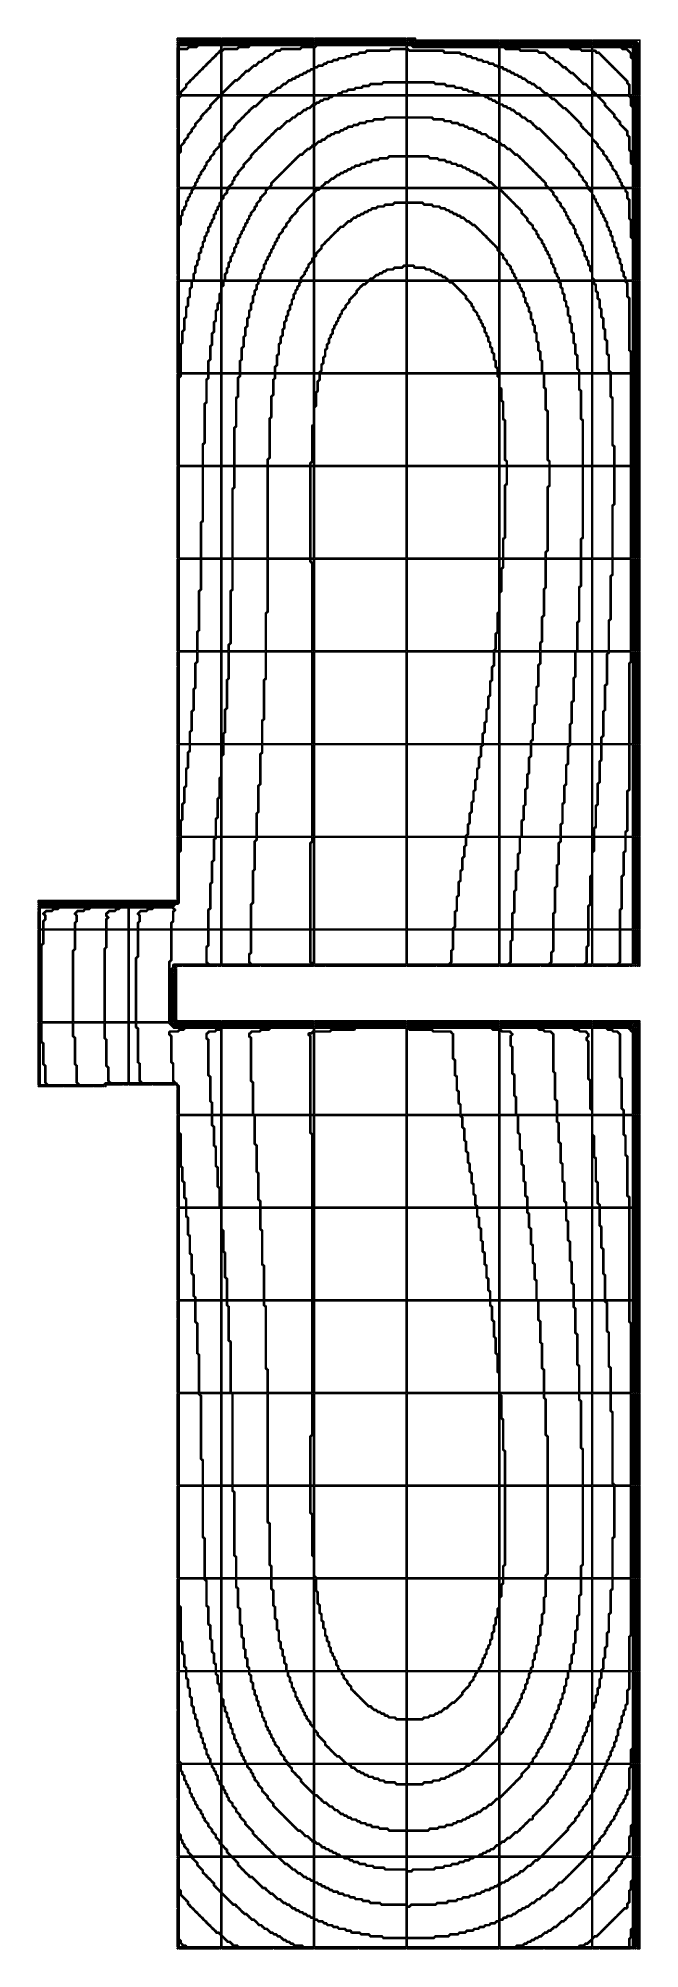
# Model space of a CAD drawing. Header units: metres. Extents: x -2.2 to 1, y -5.1 to 5.2.
import ezdxf

# ---------------------------------------------------------------- set-up
doc = ezdxf.new("R2010")
doc.units = ezdxf.units.M

msp = doc.modelspace()

# ---------------------------------------------------------------- linework, layer by layer
at = {"layer": '1', "color": 1}
for points in [[(-1.135, -0.168, 0), (-0.74, -0.168, 0), (-0.74, -0.163, 0), (-1.135, -0.163, 0), (-1.135, -0.168, 0)], [(-0.735, -0.168, 0), (-0.24, -0.168, 0), (-0.24, -0.163, 0), (-0.735, -0.163, 0), (-0.735, -0.168, 0)], [(-0.235, -0.168, 0), (0.26, -0.168, 0), (0.26, -0.163, 0), (-0.235, -0.163, 0), (-0.235, -0.168, 0)], [(0.265, -0.168, 0), (0.38, -0.168, 0), (0.38, -0.163, 0), (0.265, -0.163, 0), (0.265, -0.168, 0)]]:
    msp.add_polyline3d(points, dxfattribs=at)
at = {"layer": '10', "color": 2}
for points in [[(-1.475, 5.132, 0), (-1.47, 5.132, 0), (-1.465, 5.127, 0), (-1.465, 5.122, 0), (-1.24, 5.122, 0), (-1.24, 5.127, 0), (-1.465, 5.127, 0), (-1.47, 5.132, 0), (-1.47, 5.137, 0), (-1.475, 5.137, 0), (-1.475, 5.132, 0)], [(-1.455, 4.852, 0), (-1.24, 4.852, 0), (-1.24, 5.087, 0), (-1.245, 5.087, 0), (-1.245, 5.082, 0), (-1.25, 5.077, 0), (-1.255, 5.077, 0), (-1.255, 5.072, 0), (-1.26, 5.067, 0), (-1.265, 5.067, 0), (-1.265, 5.062, 0), (-1.27, 5.057, 0), (-1.275, 5.057, 0), (-1.275, 5.052, 0), (-1.28, 5.047, 0), (-1.285, 5.047, 0), (-1.285, 5.042, 0), (-1.29, 5.037, 0), (-1.295, 5.037, 0), (-1.295, 5.032, 0), (-1.3, 5.027, 0), (-1.305, 5.027, 0), (-1.305, 5.022, 0), (-1.31, 5.017, 0), (-1.315, 5.017, 0), (-1.315, 5.012, 0), (-1.32, 5.007, 0), (-1.325, 5.007, 0), (-1.325, 5.002, 0), (-1.33, 4.997, 0), (-1.335, 4.997, 0), (-1.335, 4.992, 0), (-1.34, 4.987, 0), (-1.345, 4.987, 0), (-1.345, 4.982, 0), (-1.35, 4.977, 0), (-1.355, 4.977, 0), (-1.355, 4.972, 0), (-1.36, 4.967, 0), (-1.365, 4.967, 0), (-1.365, 4.962, 0), (-1.37, 4.957, 0), (-1.375, 4.957, 0), (-1.375, 4.952, 0), (-1.38, 4.947, 0), (-1.385, 4.947, 0), (-1.385, 4.942, 0), (-1.39, 4.937, 0), (-1.395, 4.937, 0), (-1.395, 4.932, 0), (-1.4, 4.927, 0), (-1.405, 4.927, 0), (-1.405, 4.922, 0), (-1.41, 4.917, 0), (-1.415, 4.917, 0), (-1.415, 4.912, 0), (-1.42, 4.907, 0), (-1.425, 4.907, 0), (-1.425, 4.892, 0), (-1.43, 4.887, 0), (-1.435, 4.887, 0), (-1.435, 4.882, 0), (-1.44, 4.877, 0), (-1.445, 4.877, 0), (-1.445, 4.872, 0), (-1.45, 4.867, 0), (-1.455, 4.867, 0), (-1.455, 4.852, 0)], [(-1.235, 5.122, 0), (-1.23, 5.122, 0), (-1.23, 5.127, 0), (-1.235, 5.127, 0), (-1.235, 5.122, 0)], [(-1.235, 4.862, 0), (-1.23, 4.862, 0), (-1.23, 4.867, 0), (-1.225, 4.872, 0), (-1.22, 4.872, 0), (-1.22, 4.877, 0), (-1.215, 4.882, 0), (-1.21, 4.882, 0), (-1.21, 4.887, 0), (-1.205, 4.892, 0), (-1.2, 4.892, 0), (-1.2, 4.897, 0), (-1.195, 4.902, 0), (-1.19, 4.902, 0), (-1.19, 4.907, 0), (-1.185, 4.912, 0), (-1.18, 4.912, 0), (-1.18, 4.917, 0), (-1.175, 4.922, 0), (-1.17, 4.922, 0), (-1.17, 4.927, 0), (-1.165, 4.932, 0), (-1.15, 4.932, 0), (-1.15, 4.937, 0), (-1.145, 4.942, 0), (-1.14, 4.942, 0), (-1.14, 4.947, 0), (-1.135, 4.952, 0), (-1.13, 4.952, 0), (-1.13, 4.957, 0), (-1.125, 4.962, 0), (-1.12, 4.962, 0), (-1.12, 4.967, 0), (-1.115, 4.972, 0), (-1.11, 4.972, 0), (-1.11, 4.977, 0), (-1.105, 4.982, 0), (-1.09, 4.982, 0), (-1.09, 4.987, 0), (-1.085, 4.992, 0), (-1.08, 4.992, 0), (-1.08, 4.997, 0), (-1.075, 5.002, 0), (-1.07, 5.002, 0), (-1.07, 5.007, 0), (-1.065, 5.012, 0), (-1.05, 5.012, 0), (-1.05, 5.017, 0), (-1.045, 5.022, 0), (-1.04, 5.022, 0), (-1.04, 5.027, 0), (-1.035, 5.032, 0), (-1.02, 5.032, 0), (-1.02, 5.037, 0), (-1.015, 5.042, 0), (-1.01, 5.042, 0), (-1.01, 5.047, 0), (-1.005, 5.052, 0), (-0.99, 5.052, 0), (-0.99, 5.057, 0), (-0.985, 5.062, 0), (-0.98, 5.062, 0), (-0.98, 5.067, 0), (-0.975, 5.072, 0), (-0.96, 5.072, 0), (-0.96, 5.077, 0), (-0.955, 5.082, 0), (-0.95, 5.082, 0), (-0.95, 5.087, 0), (-0.945, 5.092, 0), (-0.92, 5.092, 0), (-0.92, 5.097, 0), (-0.915, 5.102, 0), (-0.81, 5.102, 0), (-0.81, 5.107, 0), (-0.805, 5.112, 0), (-0.74, 5.112, 0), (-0.74, 5.117, 0), (-1.085, 5.117, 0), (-1.085, 5.112, 0), (-1.09, 5.107, 0), (-1.145, 5.107, 0), (-1.145, 5.102, 0), (-1.15, 5.097, 0), (-1.225, 5.097, 0), (-1.225, 5.092, 0), (-1.23, 5.087, 0), (-1.235, 5.087, 0), (-1.235, 4.862, 0)], [(-0.735, 5.112, 0), (-0.73, 5.112, 0), (-0.73, 5.117, 0), (-0.735, 5.117, 0), (-0.735, 5.112, 0)], [(-0.225, 5.142, 0), (-0.21, 5.142, 0), (-0.21, 5.147, 0), (-0.225, 5.147, 0), (-0.225, 5.142, 0)], [(-0.185, 5.132, 0), (-0.18, 5.132, 0), (-0.18, 5.137, 0), (-0.185, 5.137, 0), (-0.185, 5.132, 0)], [(0.295, 5.102, 0), (0.37, 5.102, 0), (0.375, 5.097, 0), (0.375, 5.092, 0), (0.47, 5.092, 0), (0.475, 5.087, 0), (0.475, 5.082, 0), (0.51, 5.082, 0), (0.515, 5.077, 0), (0.515, 5.072, 0), (0.52, 5.072, 0), (0.525, 5.067, 0), (0.525, 5.062, 0), (0.53, 5.062, 0), (0.535, 5.057, 0), (0.535, 5.052, 0), (0.55, 5.052, 0), (0.555, 5.047, 0), (0.555, 5.042, 0), (0.56, 5.042, 0), (0.565, 5.037, 0), (0.565, 5.032, 0), (0.58, 5.032, 0), (0.585, 5.027, 0), (0.585, 5.022, 0), (0.59, 5.022, 0), (0.595, 5.017, 0), (0.595, 5.012, 0), (0.6, 5.012, 0), (0.605, 5.007, 0), (0.605, 5.002, 0), (0.62, 5.002, 0), (0.625, 4.997, 0), (0.625, 4.992, 0), (0.63, 4.992, 0), (0.635, 4.987, 0), (0.635, 4.982, 0), (0.64, 4.982, 0), (0.645, 4.977, 0), (0.645, 4.972, 0), (0.66, 4.972, 0), (0.665, 4.967, 0), (0.665, 4.962, 0), (0.67, 4.962, 0), (0.675, 4.957, 0), (0.675, 4.952, 0), (0.68, 4.952, 0), (0.685, 4.947, 0), (0.685, 4.942, 0), (0.69, 4.942, 0), (0.695, 4.937, 0), (0.695, 4.932, 0), (0.7, 4.932, 0), (0.705, 4.927, 0), (0.705, 4.922, 0), (0.71, 4.922, 0), (0.715, 4.917, 0), (0.715, 4.912, 0), (0.73, 4.912, 0), (0.735, 4.907, 0), (0.735, 4.902, 0), (0.74, 4.902, 0), (0.745, 4.897, 0), (0.745, 4.892, 0), (0.75, 4.892, 0), (0.755, 4.887, 0), (0.755, 4.882, 0), (0.76, 4.882, 0), (0.76, 5.087, 0), (0.705, 5.087, 0), (0.7, 5.092, 0), (0.7, 5.097, 0), (0.645, 5.097, 0), (0.64, 5.102, 0), (0.64, 5.107, 0), (0.295, 5.107, 0), (0.295, 5.102, 0)], [(0.765, 4.872, 0), (0.77, 4.872, 0), (0.775, 4.867, 0), (0.775, 4.862, 0), (0.78, 4.862, 0), (0.785, 4.857, 0), (0.785, 4.852, 0), (0.96, 4.852, 0), (0.96, 4.907, 0), (0.955, 4.907, 0), (0.95, 4.912, 0), (0.95, 4.927, 0), (0.945, 4.927, 0), (0.94, 4.932, 0), (0.94, 4.937, 0), (0.935, 4.937, 0), (0.93, 4.942, 0), (0.93, 4.947, 0), (0.925, 4.947, 0), (0.92, 4.952, 0), (0.92, 4.957, 0), (0.915, 4.957, 0), (0.91, 4.962, 0), (0.91, 4.967, 0), (0.905, 4.967, 0), (0.9, 4.972, 0), (0.9, 4.977, 0), (0.895, 4.977, 0), (0.89, 4.982, 0), (0.89, 4.987, 0), (0.885, 4.987, 0), (0.88, 4.992, 0), (0.88, 4.997, 0), (0.875, 4.997, 0), (0.87, 5.002, 0), (0.87, 5.007, 0), (0.865, 5.007, 0), (0.86, 5.012, 0), (0.86, 5.017, 0), (0.855, 5.017, 0), (0.85, 5.022, 0), (0.85, 5.027, 0), (0.845, 5.027, 0), (0.84, 5.032, 0), (0.84, 5.037, 0), (0.835, 5.037, 0), (0.83, 5.042, 0), (0.83, 5.047, 0), (0.825, 5.047, 0), (0.82, 5.052, 0), (0.82, 5.057, 0), (0.815, 5.057, 0), (0.81, 5.062, 0), (0.81, 5.067, 0), (0.805, 5.067, 0), (0.8, 5.072, 0), (0.8, 5.077, 0), (0.785, 5.077, 0), (0.78, 5.082, 0), (0.78, 5.087, 0), (0.765, 5.087, 0), (0.765, 4.872, 0)], [(0.785, 5.112, 0), (0.98, 5.112, 0), (0.985, 5.107, 0), (0.985, 4.912, 0), (0.99, 4.912, 0), (0.99, 5.107, 0), (0.985, 5.107, 0), (0.98, 5.112, 0), (0.98, 5.117, 0), (0.785, 5.117, 0), (0.785, 5.112, 0)], [(-1.465, 4.542, 0), (-1.46, 4.542, 0), (-1.46, 4.577, 0), (-1.455, 4.582, 0), (-1.45, 4.582, 0), (-1.45, 4.587, 0), (-1.445, 4.592, 0), (-1.44, 4.592, 0), (-1.44, 4.607, 0), (-1.435, 4.612, 0), (-1.43, 4.612, 0), (-1.43, 4.617, 0), (-1.425, 4.622, 0), (-1.42, 4.622, 0), (-1.42, 4.637, 0), (-1.415, 4.642, 0), (-1.41, 4.642, 0), (-1.41, 4.647, 0), (-1.405, 4.652, 0), (-1.4, 4.652, 0), (-1.4, 4.667, 0), (-1.395, 4.672, 0), (-1.39, 4.672, 0), (-1.39, 4.677, 0), (-1.385, 4.682, 0), (-1.38, 4.682, 0), (-1.38, 4.697, 0), (-1.375, 4.702, 0), (-1.37, 4.702, 0), (-1.37, 4.707, 0), (-1.365, 4.712, 0), (-1.36, 4.712, 0), (-1.36, 4.717, 0), (-1.355, 4.722, 0), (-1.35, 4.722, 0), (-1.35, 4.737, 0), (-1.345, 4.742, 0), (-1.34, 4.742, 0), (-1.34, 4.747, 0), (-1.335, 4.752, 0), (-1.33, 4.752, 0), (-1.33, 4.757, 0), (-1.325, 4.762, 0), (-1.32, 4.762, 0), (-1.32, 4.767, 0), (-1.315, 4.772, 0), (-1.31, 4.772, 0), (-1.31, 4.777, 0), (-1.305, 4.782, 0), (-1.3, 4.782, 0), (-1.3, 4.797, 0), (-1.295, 4.802, 0), (-1.29, 4.802, 0), (-1.29, 4.807, 0), (-1.285, 4.812, 0), (-1.28, 4.812, 0), (-1.28, 4.817, 0), (-1.275, 4.822, 0), (-1.27, 4.822, 0), (-1.27, 4.827, 0), (-1.265, 4.832, 0), (-1.26, 4.832, 0), (-1.26, 4.837, 0), (-1.255, 4.842, 0), (-1.25, 4.842, 0), (-1.25, 4.847, 0), (-1.455, 4.847, 0), (-1.455, 4.842, 0), (-1.46, 4.837, 0), (-1.465, 4.837, 0), (-1.465, 4.542, 0)], [(0.795, 4.842, 0), (0.8, 4.842, 0), (0.805, 4.837, 0), (0.805, 4.832, 0), (0.81, 4.832, 0), (0.815, 4.827, 0), (0.815, 4.822, 0), (0.82, 4.822, 0), (0.825, 4.817, 0), (0.825, 4.812, 0), (0.83, 4.812, 0), (0.835, 4.807, 0), (0.835, 4.792, 0), (0.84, 4.792, 0), (0.845, 4.787, 0), (0.845, 4.782, 0), (0.85, 4.782, 0), (0.855, 4.777, 0), (0.855, 4.772, 0), (0.86, 4.772, 0), (0.865, 4.767, 0), (0.865, 4.762, 0), (0.87, 4.762, 0), (0.875, 4.757, 0), (0.875, 4.752, 0), (0.88, 4.752, 0), (0.885, 4.747, 0), (0.885, 4.732, 0), (0.89, 4.732, 0), (0.895, 4.727, 0), (0.895, 4.722, 0), (0.9, 4.722, 0), (0.905, 4.717, 0), (0.905, 4.712, 0), (0.91, 4.712, 0), (0.915, 4.707, 0), (0.915, 4.692, 0), (0.92, 4.692, 0), (0.925, 4.687, 0), (0.925, 4.682, 0), (0.93, 4.682, 0), (0.935, 4.677, 0), (0.935, 4.672, 0), (0.94, 4.672, 0), (0.945, 4.667, 0), (0.945, 4.662, 0), (0.95, 4.662, 0), (0.955, 4.657, 0), (0.955, 4.632, 0), (0.96, 4.632, 0), (0.965, 4.627, 0), (0.965, 4.552, 0), (0.97, 4.552, 0), (0.975, 4.547, 0), (0.975, 4.482, 0), (0.98, 4.482, 0), (0.98, 4.787, 0), (0.975, 4.787, 0), (0.97, 4.792, 0), (0.97, 4.837, 0), (0.965, 4.837, 0), (0.96, 4.842, 0), (0.96, 4.847, 0), (0.795, 4.847, 0), (0.795, 4.842, 0)], [(-1.475, 3.882, 0), (-1.47, 3.882, 0), (-1.47, 4.347, 0), (-1.475, 4.347, 0), (-1.475, 3.882, 0)], [(1.005, 3.852, 0), (1.01, 3.852, 0), (1.01, 4.187, 0), (1.005, 4.187, 0), (1.005, 3.852, 0)], [(1.005, 3.642, 0), (1.01, 3.642, 0), (1.01, 3.847, 0), (1.005, 3.847, 0), (1.005, 3.642, 0)], [(1.005, 1.352, 0), (1.01, 1.352, 0), (1.01, 1.407, 0), (1.005, 1.407, 0), (1.005, 1.352, 0)], [(1.005, 0.852, 0), (1.01, 0.852, 0), (1.01, 1.347, 0), (1.005, 1.347, 0), (1.005, 0.852, 0)], [(1.005, 0.352, 0), (1.01, 0.352, 0), (1.01, 0.847, 0), (1.005, 0.847, 0), (1.005, 0.352, 0)], [(-2.215, 0.472, 0), (-2.21, 0.472, 0), (-2.21, 0.477, 0), (-2.215, 0.477, 0), (-2.215, 0.472, 0)], [(-2.195, 0.352, 0), (-2.03, 0.352, 0), (-2.03, 0.387, 0), (-2.025, 0.392, 0), (-2.02, 0.392, 0), (-2.02, 0.427, 0), (-2.025, 0.427, 0), (-2.03, 0.432, 0), (-2.03, 0.437, 0), (-2.025, 0.442, 0), (-2.02, 0.442, 0), (-2.02, 0.447, 0), (-2.015, 0.452, 0), (-1.98, 0.452, 0), (-1.98, 0.457, 0), (-1.975, 0.462, 0), (-1.95, 0.462, 0), (-1.95, 0.467, 0), (-2.115, 0.467, 0), (-2.115, 0.462, 0), (-2.12, 0.457, 0), (-2.145, 0.457, 0), (-2.145, 0.452, 0), (-2.15, 0.447, 0), (-2.185, 0.447, 0), (-2.185, 0.442, 0), (-2.19, 0.437, 0), (-2.195, 0.437, 0), (-2.195, 0.432, 0), (-2.19, 0.432, 0), (-2.185, 0.427, 0), (-2.185, 0.402, 0), (-2.19, 0.397, 0), (-2.195, 0.397, 0), (-2.195, 0.352, 0)], [(-1.845, 0.492, 0), (-1.74, 0.492, 0), (-1.74, 0.497, 0), (-1.845, 0.497, 0), (-1.845, 0.492, 0)], [(-1.735, 0.492, 0), (-1.71, 0.492, 0), (-1.71, 0.497, 0), (-1.735, 0.497, 0), (-1.735, 0.492, 0)], [(-1.505, 0.492, 0), (-1.49, 0.492, 0), (-1.49, 0.497, 0), (-1.505, 0.497, 0), (-1.505, 0.492, 0)], [(-2.205, -0.148, 0), (-2.04, -0.148, 0), (-2.04, 0.237, 0), (-2.035, 0.242, 0), (-2.03, 0.242, 0), (-2.03, 0.347, 0), (-2.195, 0.347, 0), (-2.195, 0.272, 0), (-2.2, 0.267, 0), (-2.205, 0.267, 0), (-2.205, -0.148, 0)], [(1.005, 0.162, 0), (1.01, 0.162, 0), (1.01, 0.347, 0), (1.005, 0.347, 0), (1.005, 0.162, 0)], [(-1.495, 0.122, 0), (-1.49, 0.122, 0), (-1.49, 0.137, 0), (-1.495, 0.137, 0), (-1.495, 0.122, 0)], [(0.965, 0.152, 0), (0.98, 0.152, 0), (0.98, 0.157, 0), (0.965, 0.157, 0), (0.965, 0.152, 0)], [(-2.205, -0.258, 0), (-2.2, -0.258, 0), (-2.195, -0.263, 0), (-2.195, -0.378, 0), (-2.19, -0.378, 0), (-2.185, -0.383, 0), (-2.185, -0.478, 0), (-2.18, -0.478, 0), (-2.175, -0.483, 0), (-2.175, -0.488, 0), (-2.01, -0.488, 0), (-2.01, -0.483, 0), (-2.015, -0.483, 0), (-2.02, -0.478, 0), (-2.02, -0.383, 0), (-2.025, -0.383, 0), (-2.03, -0.378, 0), (-2.03, -0.233, 0), (-2.035, -0.233, 0), (-2.04, -0.228, 0), (-2.04, -0.153, 0), (-2.205, -0.153, 0), (-2.205, -0.258, 0)], [(0.945, -0.158, 0), (0.98, -0.158, 0), (0.98, -0.153, 0), (0.945, -0.153, 0), (0.945, -0.158, 0)], [(1.005, -0.648, 0), (1.01, -0.648, 0), (1.01, -0.183, 0), (1.005, -0.183, 0), (1.005, -0.648, 0)], [(-1.925, -0.498, 0), (-1.88, -0.498, 0), (-1.88, -0.493, 0), (-1.925, -0.493, 0), (-1.925, -0.498, 0)], [(-1.865, -0.488, 0), (-1.77, -0.488, 0), (-1.77, -0.483, 0), (-1.865, -0.483, 0), (-1.865, -0.488, 0)], [(1.005, -1.148, 0), (1.01, -1.148, 0), (1.01, -0.653, 0), (1.005, -0.653, 0), (1.005, -1.148, 0)], [(1.005, -1.388, 0), (1.01, -1.388, 0), (1.01, -1.153, 0), (1.005, -1.153, 0), (1.005, -1.388, 0)], [(1.005, -3.648, 0), (1.01, -3.648, 0), (1.01, -3.633, 0), (1.005, -3.633, 0), (1.005, -3.648, 0)], [(1.005, -4.148, 0), (1.01, -4.148, 0), (1.01, -3.653, 0), (1.005, -3.653, 0), (1.005, -4.148, 0)], [(-1.475, -4.148, 0), (-1.47, -4.148, 0), (-1.47, -3.863, 0), (-1.475, -3.863, 0), (-1.475, -4.148, 0)], [(-1.475, -4.338, 0), (-1.47, -4.338, 0), (-1.47, -4.153, 0), (-1.475, -4.153, 0), (-1.475, -4.338, 0)], [(1.005, -4.178, 0), (1.01, -4.178, 0), (1.01, -4.153, 0), (1.005, -4.153, 0), (1.005, -4.178, 0)], [(-1.465, -4.648, 0), (-1.4, -4.648, 0), (-1.4, -4.643, 0), (-1.405, -4.643, 0), (-1.41, -4.638, 0), (-1.41, -4.633, 0), (-1.415, -4.633, 0), (-1.42, -4.628, 0), (-1.42, -4.613, 0), (-1.425, -4.613, 0), (-1.43, -4.608, 0), (-1.43, -4.603, 0), (-1.435, -4.603, 0), (-1.44, -4.598, 0), (-1.44, -4.583, 0), (-1.445, -4.583, 0), (-1.45, -4.578, 0), (-1.45, -4.563, 0), (-1.455, -4.563, 0), (-1.46, -4.558, 0), (-1.46, -4.533, 0), (-1.465, -4.533, 0), (-1.465, -4.648, 0)], [(0.955, -4.648, 0), (0.98, -4.648, 0), (0.98, -4.483, 0), (0.975, -4.483, 0), (0.975, -4.538, 0), (0.97, -4.543, 0), (0.965, -4.543, 0), (0.965, -4.628, 0), (0.96, -4.633, 0), (0.955, -4.633, 0), (0.955, -4.648, 0)], [(-1.465, -4.828, 0), (-1.46, -4.828, 0), (-1.455, -4.833, 0), (-1.455, -4.858, 0), (-1.45, -4.858, 0), (-1.445, -4.863, 0), (-1.445, -4.868, 0), (-1.44, -4.868, 0), (-1.435, -4.873, 0), (-1.435, -4.878, 0), (-1.43, -4.878, 0), (-1.425, -4.883, 0), (-1.425, -4.888, 0), (-1.42, -4.888, 0), (-1.415, -4.893, 0), (-1.415, -4.908, 0), (-1.41, -4.908, 0), (-1.405, -4.913, 0), (-1.405, -4.918, 0), (-1.4, -4.918, 0), (-1.395, -4.923, 0), (-1.395, -4.928, 0), (-1.39, -4.928, 0), (-1.385, -4.933, 0), (-1.385, -4.938, 0), (-1.38, -4.938, 0), (-1.375, -4.943, 0), (-1.375, -4.948, 0), (-1.37, -4.948, 0), (-1.365, -4.953, 0), (-1.365, -4.958, 0), (-1.36, -4.958, 0), (-1.355, -4.963, 0), (-1.355, -4.968, 0), (-1.35, -4.968, 0), (-1.345, -4.973, 0), (-1.345, -4.978, 0), (-1.34, -4.978, 0), (-1.335, -4.983, 0), (-1.335, -4.988, 0), (-1.33, -4.988, 0), (-1.325, -4.993, 0), (-1.325, -4.998, 0), (-1.32, -4.998, 0), (-1.315, -5.003, 0), (-1.315, -5.008, 0), (-1.31, -5.008, 0), (-1.305, -5.013, 0), (-1.305, -5.018, 0), (-1.3, -5.018, 0), (-1.295, -5.023, 0), (-1.295, -5.028, 0), (-1.29, -5.028, 0), (-1.285, -5.033, 0), (-1.285, -5.038, 0), (-1.28, -5.038, 0), (-1.275, -5.043, 0), (-1.275, -5.048, 0), (-1.27, -5.048, 0), (-1.265, -5.053, 0), (-1.265, -5.058, 0), (-1.25, -5.058, 0), (-1.245, -5.063, 0), (-1.245, -5.068, 0), (-1.24, -5.068, 0), (-1.24, -4.843, 0), (-1.245, -4.843, 0), (-1.25, -4.838, 0), (-1.25, -4.833, 0), (-1.255, -4.833, 0), (-1.26, -4.828, 0), (-1.26, -4.823, 0), (-1.265, -4.823, 0), (-1.27, -4.818, 0), (-1.27, -4.813, 0), (-1.275, -4.813, 0), (-1.28, -4.808, 0), (-1.28, -4.793, 0), (-1.285, -4.793, 0), (-1.29, -4.788, 0), (-1.29, -4.783, 0), (-1.295, -4.783, 0), (-1.3, -4.778, 0), (-1.3, -4.773, 0), (-1.305, -4.773, 0), (-1.31, -4.768, 0), (-1.31, -4.763, 0), (-1.315, -4.763, 0), (-1.32, -4.758, 0), (-1.32, -4.753, 0), (-1.325, -4.753, 0), (-1.33, -4.748, 0), (-1.33, -4.743, 0), (-1.335, -4.743, 0), (-1.34, -4.738, 0), (-1.34, -4.723, 0), (-1.345, -4.723, 0), (-1.35, -4.718, 0), (-1.35, -4.713, 0), (-1.355, -4.713, 0), (-1.36, -4.708, 0), (-1.36, -4.703, 0), (-1.365, -4.703, 0), (-1.37, -4.698, 0), (-1.37, -4.683, 0), (-1.375, -4.683, 0), (-1.38, -4.678, 0), (-1.38, -4.673, 0), (-1.385, -4.673, 0), (-1.39, -4.668, 0), (-1.39, -4.663, 0), (-1.395, -4.663, 0), (-1.4, -4.658, 0), (-1.4, -4.653, 0), (-1.465, -4.653, 0), (-1.465, -4.828, 0)], [(0.765, -5.088, 0), (0.77, -5.088, 0), (0.77, -5.083, 0), (0.775, -5.078, 0), (0.79, -5.078, 0), (0.79, -5.073, 0), (0.795, -5.068, 0), (0.8, -5.068, 0), (0.8, -5.063, 0), (0.805, -5.058, 0), (0.81, -5.058, 0), (0.81, -5.053, 0), (0.815, -5.048, 0), (0.82, -5.048, 0), (0.82, -5.043, 0), (0.825, -5.038, 0), (0.83, -5.038, 0), (0.83, -5.033, 0), (0.835, -5.028, 0), (0.84, -5.028, 0), (0.84, -5.023, 0), (0.845, -5.018, 0), (0.85, -5.018, 0), (0.85, -5.013, 0), (0.855, -5.008, 0), (0.86, -5.008, 0), (0.86, -5.003, 0), (0.865, -4.998, 0), (0.87, -4.998, 0), (0.87, -4.993, 0), (0.875, -4.988, 0), (0.88, -4.988, 0), (0.88, -4.983, 0), (0.885, -4.978, 0), (0.89, -4.978, 0), (0.89, -4.973, 0), (0.895, -4.968, 0), (0.9, -4.968, 0), (0.9, -4.963, 0), (0.905, -4.958, 0), (0.91, -4.958, 0), (0.91, -4.953, 0), (0.915, -4.948, 0), (0.92, -4.948, 0), (0.92, -4.943, 0), (0.925, -4.938, 0), (0.93, -4.938, 0), (0.93, -4.933, 0), (0.935, -4.928, 0), (0.95, -4.928, 0), (0.95, -4.903, 0), (0.955, -4.898, 0), (0.96, -4.898, 0), (0.96, -4.833, 0), (0.965, -4.828, 0), (0.97, -4.828, 0), (0.97, -4.783, 0), (0.975, -4.778, 0), (0.98, -4.778, 0), (0.98, -4.653, 0), (0.945, -4.653, 0), (0.945, -4.658, 0), (0.94, -4.663, 0), (0.935, -4.663, 0), (0.935, -4.668, 0), (0.93, -4.673, 0), (0.925, -4.673, 0), (0.925, -4.688, 0), (0.92, -4.693, 0), (0.915, -4.693, 0), (0.915, -4.698, 0), (0.91, -4.703, 0), (0.905, -4.703, 0), (0.905, -4.708, 0), (0.9, -4.713, 0), (0.895, -4.713, 0), (0.895, -4.728, 0), (0.89, -4.733, 0), (0.885, -4.733, 0), (0.885, -4.738, 0), (0.88, -4.743, 0), (0.875, -4.743, 0), (0.875, -4.748, 0), (0.87, -4.753, 0), (0.865, -4.753, 0), (0.865, -4.758, 0), (0.86, -4.763, 0), (0.855, -4.763, 0), (0.855, -4.778, 0), (0.85, -4.783, 0), (0.845, -4.783, 0), (0.845, -4.788, 0), (0.84, -4.793, 0), (0.835, -4.793, 0), (0.835, -4.798, 0), (0.83, -4.803, 0), (0.825, -4.803, 0), (0.825, -4.808, 0), (0.82, -4.813, 0), (0.815, -4.813, 0), (0.815, -4.818, 0), (0.81, -4.823, 0), (0.805, -4.823, 0), (0.805, -4.828, 0), (0.8, -4.833, 0), (0.795, -4.833, 0), (0.795, -4.838, 0), (0.79, -4.843, 0), (0.785, -4.843, 0), (0.785, -4.848, 0), (0.78, -4.853, 0), (0.775, -4.853, 0), (0.775, -4.858, 0), (0.77, -4.863, 0), (0.765, -4.863, 0), (0.765, -5.088, 0)], [(-1.235, -5.078, 0), (-1.23, -5.078, 0), (-1.225, -5.083, 0), (-1.225, -5.088, 0), (-1.22, -5.088, 0), (-1.215, -5.093, 0), (-1.215, -5.098, 0), (-1.21, -5.098, 0), (-1.205, -5.103, 0), (-1.205, -5.108, 0), (-1.19, -5.108, 0), (-1.185, -5.113, 0), (-1.185, -5.118, 0), (-1.18, -5.118, 0), (-1.175, -5.123, 0), (-1.175, -5.128, 0), (-1.15, -5.128, 0), (-1.145, -5.133, 0), (-1.145, -5.138, 0), (-0.8, -5.138, 0), (-0.8, -5.133, 0), (-0.845, -5.133, 0), (-0.85, -5.128, 0), (-0.85, -5.123, 0), (-0.865, -5.123, 0), (-0.87, -5.118, 0), (-0.87, -5.113, 0), (-0.885, -5.113, 0), (-0.89, -5.108, 0), (-0.89, -5.103, 0), (-0.905, -5.103, 0), (-0.91, -5.098, 0), (-0.91, -5.093, 0), (-0.915, -5.093, 0), (-0.92, -5.088, 0), (-0.92, -5.083, 0), (-0.935, -5.083, 0), (-0.94, -5.078, 0), (-0.94, -5.073, 0), (-0.955, -5.073, 0), (-0.96, -5.068, 0), (-0.96, -5.063, 0), (-0.975, -5.063, 0), (-0.98, -5.058, 0), (-0.98, -5.053, 0), (-0.985, -5.053, 0), (-0.99, -5.048, 0), (-0.99, -5.043, 0), (-1.005, -5.043, 0), (-1.01, -5.038, 0), (-1.01, -5.033, 0), (-1.015, -5.033, 0), (-1.02, -5.028, 0), (-1.02, -5.023, 0), (-1.035, -5.023, 0), (-1.04, -5.018, 0), (-1.04, -5.013, 0), (-1.045, -5.013, 0), (-1.05, -5.008, 0), (-1.05, -5.003, 0), (-1.055, -5.003, 0), (-1.06, -4.998, 0), (-1.06, -4.993, 0), (-1.075, -4.993, 0), (-1.08, -4.988, 0), (-1.08, -4.983, 0), (-1.085, -4.983, 0), (-1.09, -4.978, 0), (-1.09, -4.973, 0), (-1.095, -4.973, 0), (-1.1, -4.968, 0), (-1.1, -4.963, 0), (-1.115, -4.963, 0), (-1.12, -4.958, 0), (-1.12, -4.953, 0), (-1.125, -4.953, 0), (-1.13, -4.948, 0), (-1.13, -4.943, 0), (-1.135, -4.943, 0), (-1.14, -4.938, 0), (-1.14, -4.933, 0), (-1.145, -4.933, 0), (-1.15, -4.928, 0), (-1.15, -4.923, 0), (-1.155, -4.923, 0), (-1.16, -4.918, 0), (-1.16, -4.913, 0), (-1.175, -4.913, 0), (-1.18, -4.908, 0), (-1.18, -4.903, 0), (-1.185, -4.903, 0), (-1.19, -4.898, 0), (-1.19, -4.893, 0), (-1.195, -4.893, 0), (-1.2, -4.888, 0), (-1.2, -4.883, 0), (-1.205, -4.883, 0), (-1.21, -4.878, 0), (-1.21, -4.873, 0), (-1.215, -4.873, 0), (-1.22, -4.868, 0), (-1.22, -4.863, 0), (-1.225, -4.863, 0), (-1.23, -4.858, 0), (-1.23, -4.853, 0), (-1.235, -4.853, 0), (-1.235, -5.078, 0)], [(0.355, -5.138, 0), (0.69, -5.138, 0), (0.69, -5.133, 0), (0.695, -5.128, 0), (0.72, -5.128, 0), (0.72, -5.123, 0), (0.725, -5.118, 0), (0.74, -5.118, 0), (0.74, -5.113, 0), (0.745, -5.108, 0), (0.75, -5.108, 0), (0.75, -5.103, 0), (0.755, -5.098, 0), (0.76, -5.098, 0), (0.76, -4.873, 0), (0.755, -4.873, 0), (0.755, -4.878, 0), (0.75, -4.883, 0), (0.745, -4.883, 0), (0.745, -4.888, 0), (0.74, -4.893, 0), (0.735, -4.893, 0), (0.735, -4.898, 0), (0.73, -4.903, 0), (0.725, -4.903, 0), (0.725, -4.908, 0), (0.72, -4.913, 0), (0.715, -4.913, 0), (0.715, -4.918, 0), (0.71, -4.923, 0), (0.705, -4.923, 0), (0.705, -4.928, 0), (0.7, -4.933, 0), (0.685, -4.933, 0), (0.685, -4.938, 0), (0.68, -4.943, 0), (0.675, -4.943, 0), (0.675, -4.948, 0), (0.67, -4.953, 0), (0.665, -4.953, 0), (0.665, -4.958, 0), (0.66, -4.963, 0), (0.655, -4.963, 0), (0.655, -4.968, 0), (0.65, -4.973, 0), (0.635, -4.973, 0), (0.635, -4.978, 0), (0.63, -4.983, 0), (0.625, -4.983, 0), (0.625, -4.988, 0), (0.62, -4.993, 0), (0.615, -4.993, 0), (0.615, -4.998, 0), (0.61, -5.003, 0), (0.595, -5.003, 0), (0.595, -5.008, 0), (0.59, -5.013, 0), (0.585, -5.013, 0), (0.585, -5.018, 0), (0.58, -5.023, 0), (0.575, -5.023, 0), (0.575, -5.028, 0), (0.57, -5.033, 0), (0.555, -5.033, 0), (0.555, -5.038, 0), (0.55, -5.043, 0), (0.545, -5.043, 0), (0.545, -5.048, 0), (0.54, -5.053, 0), (0.525, -5.053, 0), (0.525, -5.058, 0), (0.52, -5.063, 0), (0.505, -5.063, 0), (0.505, -5.068, 0), (0.5, -5.073, 0), (0.495, -5.073, 0), (0.495, -5.078, 0), (0.49, -5.083, 0), (0.475, -5.083, 0), (0.475, -5.088, 0), (0.47, -5.093, 0), (0.455, -5.093, 0), (0.455, -5.098, 0), (0.45, -5.103, 0), (0.435, -5.103, 0), (0.435, -5.108, 0), (0.43, -5.113, 0), (0.415, -5.113, 0), (0.415, -5.118, 0), (0.41, -5.123, 0), (0.395, -5.123, 0), (0.395, -5.128, 0), (0.39, -5.133, 0), (0.355, -5.133, 0), (0.355, -5.138, 0)], [(0.985, -5.138, 0), (0.99, -5.138, 0), (0.995, -5.143, 0), (0.995, -5.148, 0), (1, -5.148, 0), (1, -5.143, 0), (0.995, -5.143, 0), (0.99, -5.138, 0), (0.99, -4.913, 0), (0.985, -4.913, 0), (0.985, -5.138, 0)], [(-0.495, -5.148, 0), (-0.24, -5.148, 0), (-0.24, -5.143, 0), (-0.495, -5.143, 0), (-0.495, -5.148, 0)], [(-0.235, -5.148, 0), (0.05, -5.148, 0), (0.05, -5.143, 0), (-0.235, -5.143, 0), (-0.235, -5.148, 0)]]:
    msp.add_polyline3d(points, dxfattribs=at)
at = {"layer": '11', "color": 6}
for points in [[(-1.465, 4.852, 0), (-1.46, 4.852, 0), (-1.46, 4.867, 0), (-1.455, 4.872, 0), (-1.45, 4.872, 0), (-1.45, 4.877, 0), (-1.445, 4.882, 0), (-1.44, 4.882, 0), (-1.44, 4.887, 0), (-1.435, 4.892, 0), (-1.43, 4.892, 0), (-1.43, 4.907, 0), (-1.425, 4.912, 0), (-1.42, 4.912, 0), (-1.42, 4.917, 0), (-1.415, 4.922, 0), (-1.41, 4.922, 0), (-1.41, 4.927, 0), (-1.405, 4.932, 0), (-1.4, 4.932, 0), (-1.4, 4.937, 0), (-1.395, 4.942, 0), (-1.39, 4.942, 0), (-1.39, 4.947, 0), (-1.385, 4.952, 0), (-1.38, 4.952, 0), (-1.38, 4.957, 0), (-1.375, 4.962, 0), (-1.37, 4.962, 0), (-1.37, 4.967, 0), (-1.365, 4.972, 0), (-1.36, 4.972, 0), (-1.36, 4.977, 0), (-1.355, 4.982, 0), (-1.35, 4.982, 0), (-1.35, 4.987, 0), (-1.345, 4.992, 0), (-1.34, 4.992, 0), (-1.34, 4.997, 0), (-1.335, 5.002, 0), (-1.33, 5.002, 0), (-1.33, 5.007, 0), (-1.325, 5.012, 0), (-1.32, 5.012, 0), (-1.32, 5.017, 0), (-1.315, 5.022, 0), (-1.31, 5.022, 0), (-1.31, 5.027, 0), (-1.305, 5.032, 0), (-1.3, 5.032, 0), (-1.3, 5.037, 0), (-1.295, 5.042, 0), (-1.29, 5.042, 0), (-1.29, 5.047, 0), (-1.285, 5.052, 0), (-1.28, 5.052, 0), (-1.28, 5.057, 0), (-1.275, 5.062, 0), (-1.27, 5.062, 0), (-1.27, 5.067, 0), (-1.265, 5.072, 0), (-1.26, 5.072, 0), (-1.26, 5.077, 0), (-1.255, 5.082, 0), (-1.25, 5.082, 0), (-1.25, 5.087, 0), (-1.245, 5.092, 0), (-1.24, 5.092, 0), (-1.24, 5.117, 0), (-1.365, 5.117, 0), (-1.365, 5.112, 0), (-1.37, 5.107, 0), (-1.415, 5.107, 0), (-1.415, 5.102, 0), (-1.42, 5.097, 0), (-1.465, 5.097, 0), (-1.465, 4.852, 0)], [(-1.235, 5.092, 0), (-1.23, 5.092, 0), (-1.23, 5.097, 0), (-1.225, 5.102, 0), (-1.15, 5.102, 0), (-1.15, 5.107, 0), (-1.145, 5.112, 0), (-1.09, 5.112, 0), (-1.09, 5.117, 0), (-1.235, 5.117, 0), (-1.235, 5.092, 0)], [(-0.775, 5.142, 0), (-0.74, 5.142, 0), (-0.74, 5.147, 0), (-0.775, 5.147, 0), (-0.775, 5.142, 0)], [(-0.735, 5.142, 0), (-0.24, 5.142, 0), (-0.24, 5.147, 0), (-0.735, 5.147, 0), (-0.735, 5.142, 0)], [(-0.235, 5.142, 0), (-0.23, 5.142, 0), (-0.23, 5.147, 0), (-0.235, 5.147, 0), (-0.235, 5.142, 0)], [(-0.175, 5.132, 0), (0.26, 5.132, 0), (0.26, 5.137, 0), (-0.175, 5.137, 0), (-0.175, 5.132, 0)], [(0.265, 5.132, 0), (0.34, 5.132, 0), (0.34, 5.137, 0), (0.265, 5.137, 0), (0.265, 5.132, 0)], [(0.645, 5.102, 0), (0.7, 5.102, 0), (0.705, 5.097, 0), (0.705, 5.092, 0), (0.76, 5.092, 0), (0.76, 5.107, 0), (0.645, 5.107, 0), (0.645, 5.102, 0)], [(0.765, 5.092, 0), (0.78, 5.092, 0), (0.785, 5.087, 0), (0.785, 5.082, 0), (0.8, 5.082, 0), (0.805, 5.077, 0), (0.805, 5.072, 0), (0.81, 5.072, 0), (0.815, 5.067, 0), (0.815, 5.062, 0), (0.82, 5.062, 0), (0.825, 5.057, 0), (0.825, 5.052, 0), (0.83, 5.052, 0), (0.835, 5.047, 0), (0.835, 5.042, 0), (0.84, 5.042, 0), (0.845, 5.037, 0), (0.845, 5.032, 0), (0.85, 5.032, 0), (0.855, 5.027, 0), (0.855, 5.022, 0), (0.86, 5.022, 0), (0.865, 5.017, 0), (0.865, 5.012, 0), (0.87, 5.012, 0), (0.875, 5.007, 0), (0.875, 5.002, 0), (0.88, 5.002, 0), (0.885, 4.997, 0), (0.885, 4.992, 0), (0.89, 4.992, 0), (0.895, 4.987, 0), (0.895, 4.982, 0), (0.9, 4.982, 0), (0.905, 4.977, 0), (0.905, 4.972, 0), (0.91, 4.972, 0), (0.915, 4.967, 0), (0.915, 4.962, 0), (0.92, 4.962, 0), (0.925, 4.957, 0), (0.925, 4.952, 0), (0.93, 4.952, 0), (0.935, 4.947, 0), (0.935, 4.942, 0), (0.94, 4.942, 0), (0.945, 4.937, 0), (0.945, 4.932, 0), (0.95, 4.932, 0), (0.955, 4.927, 0), (0.955, 4.912, 0), (0.96, 4.912, 0), (0.965, 4.907, 0), (0.965, 4.852, 0), (0.98, 4.852, 0), (0.98, 5.047, 0), (0.975, 5.047, 0), (0.97, 5.052, 0), (0.97, 5.077, 0), (0.965, 5.077, 0), (0.96, 5.082, 0), (0.96, 5.087, 0), (0.955, 5.087, 0), (0.95, 5.092, 0), (0.95, 5.097, 0), (0.925, 5.097, 0), (0.92, 5.102, 0), (0.92, 5.107, 0), (0.765, 5.107, 0), (0.765, 5.092, 0)], [(-1.465, 4.842, 0), (-1.46, 4.842, 0), (-1.46, 4.847, 0), (-1.465, 4.847, 0), (-1.465, 4.842, 0)], [(0.965, 4.842, 0), (0.97, 4.842, 0), (0.975, 4.837, 0), (0.975, 4.792, 0), (0.98, 4.792, 0), (0.98, 4.847, 0), (0.965, 4.847, 0), (0.965, 4.842, 0)], [(-1.475, 4.352, 0), (-1.47, 4.352, 0), (-1.47, 4.667, 0), (-1.475, 4.667, 0), (-1.475, 4.352, 0)], [(1.005, 4.352, 0), (1.01, 4.352, 0), (1.01, 4.517, 0), (1.005, 4.517, 0), (1.005, 4.352, 0)], [(1.005, 4.192, 0), (1.01, 4.192, 0), (1.01, 4.347, 0), (1.005, 4.347, 0), (1.005, 4.192, 0)], [(-2.225, 0.472, 0), (-2.22, 0.472, 0), (-2.215, 0.467, 0), (-2.215, 0.352, 0), (-2.2, 0.352, 0), (-2.2, 0.397, 0), (-2.195, 0.402, 0), (-2.19, 0.402, 0), (-2.19, 0.427, 0), (-2.195, 0.427, 0), (-2.2, 0.432, 0), (-2.2, 0.437, 0), (-2.195, 0.442, 0), (-2.19, 0.442, 0), (-2.19, 0.447, 0), (-2.185, 0.452, 0), (-2.15, 0.452, 0), (-2.15, 0.457, 0), (-2.145, 0.462, 0), (-2.12, 0.462, 0), (-2.12, 0.467, 0), (-2.215, 0.467, 0), (-2.22, 0.472, 0), (-2.22, 0.477, 0), (-2.225, 0.477, 0), (-2.225, 0.472, 0)], [(-1.995, 0.492, 0), (-1.85, 0.492, 0), (-1.85, 0.497, 0), (-1.995, 0.497, 0), (-1.995, 0.492, 0)], [(-2.215, -0.148, 0), (-2.21, -0.148, 0), (-2.21, 0.267, 0), (-2.205, 0.272, 0), (-2.2, 0.272, 0), (-2.2, 0.347, 0), (-2.215, 0.347, 0), (-2.215, -0.148, 0)], [(-2.215, -0.488, 0), (-2.18, -0.488, 0), (-2.18, -0.483, 0), (-2.185, -0.483, 0), (-2.19, -0.478, 0), (-2.19, -0.383, 0), (-2.195, -0.383, 0), (-2.2, -0.378, 0), (-2.2, -0.263, 0), (-2.205, -0.263, 0), (-2.21, -0.258, 0), (-2.21, -0.153, 0), (-2.215, -0.153, 0), (-2.215, -0.488, 0)], [(-2.085, -0.498, 0), (-1.93, -0.498, 0), (-1.93, -0.493, 0), (-2.085, -0.493, 0), (-2.085, -0.498, 0)], [(1.005, -4.518, 0), (1.01, -4.518, 0), (1.01, -4.183, 0), (1.005, -4.183, 0), (1.005, -4.518, 0)], [(-1.475, -4.648, 0), (-1.47, -4.648, 0), (-1.47, -4.343, 0), (-1.475, -4.343, 0), (-1.475, -4.648, 0)], [(-1.475, -4.658, 0), (-1.47, -4.658, 0), (-1.47, -4.653, 0), (-1.475, -4.653, 0), (-1.475, -4.658, 0)], [(-1.465, -5.098, 0), (-1.46, -5.098, 0), (-1.455, -5.103, 0), (-1.455, -5.118, 0), (-1.45, -5.118, 0), (-1.445, -5.123, 0), (-1.445, -5.128, 0), (-1.43, -5.128, 0), (-1.425, -5.133, 0), (-1.425, -5.138, 0), (-1.24, -5.138, 0), (-1.24, -5.073, 0), (-1.245, -5.073, 0), (-1.25, -5.068, 0), (-1.25, -5.063, 0), (-1.265, -5.063, 0), (-1.27, -5.058, 0), (-1.27, -5.053, 0), (-1.275, -5.053, 0), (-1.28, -5.048, 0), (-1.28, -5.043, 0), (-1.285, -5.043, 0), (-1.29, -5.038, 0), (-1.29, -5.033, 0), (-1.295, -5.033, 0), (-1.3, -5.028, 0), (-1.3, -5.023, 0), (-1.305, -5.023, 0), (-1.31, -5.018, 0), (-1.31, -5.013, 0), (-1.315, -5.013, 0), (-1.32, -5.008, 0), (-1.32, -5.003, 0), (-1.325, -5.003, 0), (-1.33, -4.998, 0), (-1.33, -4.993, 0), (-1.335, -4.993, 0), (-1.34, -4.988, 0), (-1.34, -4.983, 0), (-1.345, -4.983, 0), (-1.35, -4.978, 0), (-1.35, -4.973, 0), (-1.355, -4.973, 0), (-1.36, -4.968, 0), (-1.36, -4.963, 0), (-1.365, -4.963, 0), (-1.37, -4.958, 0), (-1.37, -4.953, 0), (-1.375, -4.953, 0), (-1.38, -4.948, 0), (-1.38, -4.943, 0), (-1.385, -4.943, 0), (-1.39, -4.938, 0), (-1.39, -4.933, 0), (-1.395, -4.933, 0), (-1.4, -4.928, 0), (-1.4, -4.923, 0), (-1.405, -4.923, 0), (-1.41, -4.918, 0), (-1.41, -4.913, 0), (-1.415, -4.913, 0), (-1.42, -4.908, 0), (-1.42, -4.893, 0), (-1.425, -4.893, 0), (-1.43, -4.888, 0), (-1.43, -4.883, 0), (-1.435, -4.883, 0), (-1.44, -4.878, 0), (-1.44, -4.873, 0), (-1.445, -4.873, 0), (-1.45, -4.868, 0), (-1.45, -4.863, 0), (-1.455, -4.863, 0), (-1.46, -4.858, 0), (-1.46, -4.833, 0), (-1.465, -4.833, 0), (-1.465, -5.098, 0)], [(0.765, -5.138, 0), (0.96, -5.138, 0), (0.96, -5.093, 0), (0.965, -5.088, 0), (0.97, -5.088, 0), (0.97, -5.043, 0), (0.975, -5.038, 0), (0.98, -5.038, 0), (0.98, -4.783, 0), (0.975, -4.783, 0), (0.975, -4.828, 0), (0.97, -4.833, 0), (0.965, -4.833, 0), (0.965, -4.898, 0), (0.96, -4.903, 0), (0.955, -4.903, 0), (0.955, -4.928, 0), (0.95, -4.933, 0), (0.935, -4.933, 0), (0.935, -4.938, 0), (0.93, -4.943, 0), (0.925, -4.943, 0), (0.925, -4.948, 0), (0.92, -4.953, 0), (0.915, -4.953, 0), (0.915, -4.958, 0), (0.91, -4.963, 0), (0.905, -4.963, 0), (0.905, -4.968, 0), (0.9, -4.973, 0), (0.895, -4.973, 0), (0.895, -4.978, 0), (0.89, -4.983, 0), (0.885, -4.983, 0), (0.885, -4.988, 0), (0.88, -4.993, 0), (0.875, -4.993, 0), (0.875, -4.998, 0), (0.87, -5.003, 0), (0.865, -5.003, 0), (0.865, -5.008, 0), (0.86, -5.013, 0), (0.855, -5.013, 0), (0.855, -5.018, 0), (0.85, -5.023, 0), (0.845, -5.023, 0), (0.845, -5.028, 0), (0.84, -5.033, 0), (0.835, -5.033, 0), (0.835, -5.038, 0), (0.83, -5.043, 0), (0.825, -5.043, 0), (0.825, -5.048, 0), (0.82, -5.053, 0), (0.815, -5.053, 0), (0.815, -5.058, 0), (0.81, -5.063, 0), (0.805, -5.063, 0), (0.805, -5.068, 0), (0.8, -5.073, 0), (0.795, -5.073, 0), (0.795, -5.078, 0), (0.79, -5.083, 0), (0.775, -5.083, 0), (0.775, -5.088, 0), (0.77, -5.093, 0), (0.765, -5.093, 0), (0.765, -5.138, 0)], [(-1.235, -5.138, 0), (-1.15, -5.138, 0), (-1.15, -5.133, 0), (-1.175, -5.133, 0), (-1.18, -5.128, 0), (-1.18, -5.123, 0), (-1.185, -5.123, 0), (-1.19, -5.118, 0), (-1.19, -5.113, 0), (-1.205, -5.113, 0), (-1.21, -5.108, 0), (-1.21, -5.103, 0), (-1.215, -5.103, 0), (-1.22, -5.098, 0), (-1.22, -5.093, 0), (-1.225, -5.093, 0), (-1.23, -5.088, 0), (-1.23, -5.083, 0), (-1.235, -5.083, 0), (-1.235, -5.138, 0)], [(-0.955, -5.148, 0), (-0.74, -5.148, 0), (-0.74, -5.143, 0), (-0.955, -5.143, 0), (-0.955, -5.148, 0)], [(-0.735, -5.148, 0), (-0.5, -5.148, 0), (-0.5, -5.143, 0), (-0.735, -5.143, 0), (-0.735, -5.148, 0)], [(0.055, -5.148, 0), (0.26, -5.148, 0), (0.26, -5.143, 0), (0.055, -5.143, 0), (0.055, -5.148, 0)], [(0.265, -5.148, 0), (0.5, -5.148, 0), (0.5, -5.143, 0), (0.265, -5.143, 0), (0.265, -5.148, 0)], [(0.695, -5.138, 0), (0.76, -5.138, 0), (0.76, -5.103, 0), (0.755, -5.103, 0), (0.755, -5.108, 0), (0.75, -5.113, 0), (0.745, -5.113, 0), (0.745, -5.118, 0), (0.74, -5.123, 0), (0.725, -5.123, 0), (0.725, -5.128, 0), (0.72, -5.133, 0), (0.695, -5.133, 0), (0.695, -5.138, 0)]]:
    msp.add_polyline3d(points, dxfattribs=at)
at = {"layer": '12', "color": 4}
for points in [[(-1.475, 5.122, 0), (-1.47, 5.122, 0), (-1.465, 5.117, 0), (-1.465, 5.102, 0), (-1.42, 5.102, 0), (-1.42, 5.107, 0), (-1.415, 5.112, 0), (-1.37, 5.112, 0), (-1.37, 5.117, 0), (-1.465, 5.117, 0), (-1.47, 5.122, 0), (-1.47, 5.127, 0), (-1.475, 5.127, 0), (-1.475, 5.122, 0)], [(-1.085, 5.142, 0), (-0.78, 5.142, 0), (-0.78, 5.147, 0), (-1.085, 5.147, 0), (-1.085, 5.142, 0)], [(0.345, 5.132, 0), (0.64, 5.132, 0), (0.64, 5.137, 0), (0.345, 5.137, 0), (0.345, 5.132, 0)], [(0.925, 5.102, 0), (0.95, 5.102, 0), (0.955, 5.097, 0), (0.955, 5.092, 0), (0.96, 5.092, 0), (0.965, 5.087, 0), (0.965, 5.082, 0), (0.97, 5.082, 0), (0.975, 5.077, 0), (0.975, 5.052, 0), (0.98, 5.052, 0), (0.98, 5.107, 0), (0.925, 5.107, 0), (0.925, 5.102, 0)], [(-1.475, 4.852, 0), (-1.47, 4.852, 0), (-1.47, 4.937, 0), (-1.475, 4.937, 0), (-1.475, 4.852, 0)], [(-1.475, 4.672, 0), (-1.47, 4.672, 0), (-1.47, 4.847, 0), (-1.475, 4.847, 0), (-1.475, 4.672, 0)], [(1.005, 4.522, 0), (1.01, 4.522, 0), (1.01, 4.787, 0), (1.005, 4.787, 0), (1.005, 4.522, 0)], [(-2.225, 0.352, 0), (-2.22, 0.352, 0), (-2.22, 0.447, 0), (-2.225, 0.447, 0), (-2.225, 0.352, 0)], [(-2.145, 0.492, 0), (-2, 0.492, 0), (-2, 0.497, 0), (-2.145, 0.497, 0), (-2.145, 0.492, 0)], [(-1.485, 0.502, 0), (-1.48, 0.502, 0), (-1.48, 0.507, 0), (-1.485, 0.507, 0), (-1.485, 0.502, 0)], [(-2.225, -0.148, 0), (-2.22, -0.148, 0), (-2.22, 0.347, 0), (-2.225, 0.347, 0), (-2.225, -0.148, 0)], [(-1.485, 0.142, 0), (-1.48, 0.142, 0), (-1.48, 0.147, 0), (-1.485, 0.147, 0), (-1.485, 0.142, 0)], [(1.005, 0.152, 0), (1.01, 0.152, 0), (1.01, 0.157, 0), (1.005, 0.157, 0), (1.005, 0.152, 0)], [(-2.225, -0.488, 0), (-2.22, -0.488, 0), (-2.215, -0.493, 0), (-2.215, -0.498, 0), (-2.09, -0.498, 0), (-2.09, -0.493, 0), (-2.215, -0.493, 0), (-2.22, -0.488, 0), (-2.22, -0.153, 0), (-2.225, -0.153, 0), (-2.225, -0.488, 0)], [(-1.875, -0.498, 0), (-1.87, -0.498, 0), (-1.87, -0.493, 0), (-1.875, -0.493, 0), (-1.875, -0.498, 0)], [(1.005, -4.648, 0), (1.01, -4.648, 0), (1.01, -4.523, 0), (1.005, -4.523, 0), (1.005, -4.648, 0)], [(-1.475, -4.928, 0), (-1.47, -4.928, 0), (-1.47, -4.663, 0), (-1.475, -4.663, 0), (-1.475, -4.928, 0)], [(1.005, -4.778, 0), (1.01, -4.778, 0), (1.01, -4.653, 0), (1.005, -4.653, 0), (1.005, -4.778, 0)], [(0.965, -5.138, 0), (0.98, -5.138, 0), (0.985, -5.143, 0), (0.985, -5.148, 0), (0.99, -5.148, 0), (0.99, -5.143, 0), (0.985, -5.143, 0), (0.98, -5.138, 0), (0.98, -5.043, 0), (0.975, -5.043, 0), (0.975, -5.088, 0), (0.97, -5.093, 0), (0.965, -5.093, 0), (0.965, -5.138, 0)], [(-1.465, -5.138, 0), (-1.43, -5.138, 0), (-1.43, -5.133, 0), (-1.445, -5.133, 0), (-1.45, -5.128, 0), (-1.45, -5.123, 0), (-1.455, -5.123, 0), (-1.46, -5.118, 0), (-1.46, -5.103, 0), (-1.465, -5.103, 0), (-1.465, -5.138, 0)], [(-1.245, -5.148, 0), (-1.24, -5.148, 0), (-1.24, -5.143, 0), (-1.245, -5.143, 0), (-1.245, -5.148, 0)], [(-1.235, -5.148, 0), (-0.96, -5.148, 0), (-0.96, -5.143, 0), (-1.235, -5.143, 0), (-1.235, -5.148, 0)], [(0.505, -5.148, 0), (0.76, -5.148, 0), (0.76, -5.143, 0), (0.505, -5.143, 0), (0.505, -5.148, 0)], [(0.765, -5.148, 0), (0.8, -5.148, 0), (0.8, -5.143, 0), (0.765, -5.143, 0), (0.765, -5.148, 0)]]:
    msp.add_polyline3d(points, dxfattribs=at)
at = {"layer": '13', "color": 1}
for points in [[(-1.475, 4.942, 0), (-1.47, 4.942, 0), (-1.47, 5.107, 0), (-1.475, 5.107, 0), (-1.475, 4.942, 0)], [(-1.335, 5.142, 0), (-1.24, 5.142, 0), (-1.24, 5.147, 0), (-1.335, 5.147, 0), (-1.335, 5.142, 0)], [(-1.235, 5.142, 0), (-1.09, 5.142, 0), (-1.09, 5.147, 0), (-1.235, 5.147, 0), (-1.235, 5.142, 0)], [(0.645, 5.132, 0), (0.76, 5.132, 0), (0.76, 5.137, 0), (0.645, 5.137, 0), (0.645, 5.132, 0)], [(0.765, 5.132, 0), (0.89, 5.132, 0), (0.89, 5.137, 0), (0.765, 5.137, 0), (0.765, 5.132, 0)], [(0.985, 5.132, 0), (1, 5.132, 0), (1.005, 5.127, 0), (1.005, 5.112, 0), (1.01, 5.112, 0), (1.01, 5.127, 0), (1.005, 5.127, 0), (1, 5.132, 0), (1, 5.137, 0), (0.985, 5.137, 0), (0.985, 5.132, 0)], [(1.005, 4.852, 0), (1.01, 4.852, 0), (1.01, 5.017, 0), (1.005, 5.017, 0), (1.005, 4.852, 0)], [(1.005, 4.792, 0), (1.01, 4.792, 0), (1.01, 4.847, 0), (1.005, 4.847, 0), (1.005, 4.792, 0)], [(-2.225, 0.452, 0), (-2.22, 0.452, 0), (-2.22, 0.467, 0), (-2.225, 0.467, 0), (-2.225, 0.452, 0)], [(-2.215, 0.492, 0), (-2.15, 0.492, 0), (-2.15, 0.497, 0), (-2.215, 0.497, 0), (-2.215, 0.492, 0)], [(1.005, -5.018, 0), (1.01, -5.018, 0), (1.01, -4.783, 0), (1.005, -4.783, 0), (1.005, -5.018, 0)], [(-1.475, -5.138, 0), (-1.47, -5.138, 0), (-1.465, -5.143, 0), (-1.465, -5.148, 0), (-1.25, -5.148, 0), (-1.25, -5.143, 0), (-1.465, -5.143, 0), (-1.47, -5.138, 0), (-1.47, -4.933, 0), (-1.475, -4.933, 0), (-1.475, -5.138, 0)], [(0.805, -5.148, 0), (0.97, -5.148, 0), (0.97, -5.143, 0), (0.805, -5.143, 0), (0.805, -5.148, 0)]]:
    msp.add_polyline3d(points, dxfattribs=at)
at = {"layer": '14', "color": 3}
for points in [[(-1.475, 5.112, 0), (-1.47, 5.112, 0), (-1.47, 5.117, 0), (-1.475, 5.117, 0), (-1.475, 5.112, 0)], [(-1.465, 5.142, 0), (-1.34, 5.142, 0), (-1.34, 5.147, 0), (-1.465, 5.147, 0), (-1.465, 5.142, 0)], [(-0.205, 5.142, 0), (-0.2, 5.142, 0), (-0.2, 5.147, 0), (-0.205, 5.147, 0), (-0.205, 5.142, 0)], [(0.895, 5.132, 0), (0.98, 5.132, 0), (0.98, 5.137, 0), (0.895, 5.137, 0), (0.895, 5.132, 0)], [(1.005, 5.022, 0), (1.01, 5.022, 0), (1.01, 5.107, 0), (1.005, 5.107, 0), (1.005, 5.022, 0)], [(-2.225, -0.498, 0), (-2.22, -0.498, 0), (-2.22, -0.493, 0), (-2.225, -0.493, 0), (-2.225, -0.498, 0)], [(1.005, -5.138, 0), (1.01, -5.138, 0), (1.01, -5.023, 0), (1.005, -5.023, 0), (1.005, -5.138, 0)], [(0.975, -5.148, 0), (0.98, -5.148, 0), (0.98, -5.143, 0), (0.975, -5.143, 0), (0.975, -5.148, 0)]]:
    msp.add_polyline3d(points, dxfattribs=at)
at = {"layer": '15', "color": 5}
for points in [[(-1.475, 5.142, 0), (-1.47, 5.142, 0), (-1.47, 5.147, 0), (-1.465, 5.152, 0), (-1.24, 5.152, 0), (-1.24, 5.157, 0), (-1.475, 5.157, 0), (-1.475, 5.142, 0)], [(-1.235, 5.152, 0), (-0.74, 5.152, 0), (-0.74, 5.157, 0), (-1.235, 5.157, 0), (-1.235, 5.152, 0)], [(-0.735, 5.152, 0), (-0.24, 5.152, 0), (-0.24, 5.157, 0), (-0.735, 5.157, 0), (-0.735, 5.152, 0)], [(-0.235, 5.152, 0), (-0.2, 5.152, 0), (-0.195, 5.147, 0), (-0.195, 5.142, 0), (0.26, 5.142, 0), (0.26, 5.147, 0), (-0.185, 5.147, 0), (-0.19, 5.152, 0), (-0.19, 5.157, 0), (-0.235, 5.157, 0), (-0.235, 5.152, 0)], [(0.265, 5.142, 0), (0.76, 5.142, 0), (0.76, 5.147, 0), (0.265, 5.147, 0), (0.265, 5.142, 0)], [(0.765, 5.142, 0), (1, 5.142, 0), (1.005, 5.137, 0), (1.005, 5.132, 0), (1.01, 5.132, 0), (1.015, 5.127, 0), (1.015, 4.852, 0), (1.02, 4.852, 0), (1.02, 5.147, 0), (0.765, 5.147, 0), (0.765, 5.142, 0)], [(1.015, 4.352, 0), (1.02, 4.352, 0), (1.02, 4.847, 0), (1.015, 4.847, 0), (1.015, 4.352, 0)], [(1.015, 3.852, 0), (1.02, 3.852, 0), (1.02, 4.347, 0), (1.015, 4.347, 0), (1.015, 3.852, 0)], [(1.015, 3.352, 0), (1.02, 3.352, 0), (1.02, 3.847, 0), (1.015, 3.847, 0), (1.015, 3.352, 0)], [(1.015, 2.852, 0), (1.02, 2.852, 0), (1.02, 3.347, 0), (1.015, 3.347, 0), (1.015, 2.852, 0)], [(1.015, 2.352, 0), (1.02, 2.352, 0), (1.02, 2.847, 0), (1.015, 2.847, 0), (1.015, 2.352, 0)], [(1.015, 1.852, 0), (1.02, 1.852, 0), (1.02, 2.347, 0), (1.015, 2.347, 0), (1.015, 1.852, 0)], [(1.015, 1.352, 0), (1.02, 1.352, 0), (1.02, 1.847, 0), (1.015, 1.847, 0), (1.015, 1.352, 0)], [(1.015, 0.852, 0), (1.02, 0.852, 0), (1.02, 1.347, 0), (1.015, 1.347, 0), (1.015, 0.852, 0)], [(1.015, 0.352, 0), (1.02, 0.352, 0), (1.02, 0.847, 0), (1.015, 0.847, 0), (1.015, 0.352, 0)], [(-2.225, 0.492, 0), (-2.22, 0.492, 0), (-2.22, 0.497, 0), (-2.215, 0.502, 0), (-1.74, 0.502, 0), (-1.74, 0.507, 0), (-2.225, 0.507, 0), (-2.225, 0.492, 0)], [(-1.735, 0.502, 0), (-1.49, 0.502, 0), (-1.49, 0.507, 0), (-1.735, 0.507, 0), (-1.735, 0.502, 0)], [(1.015, 0.152, 0), (1.02, 0.152, 0), (1.02, 0.347, 0), (1.015, 0.347, 0), (1.015, 0.152, 0)], [(-1.485, -0.148, 0), (-1.24, -0.148, 0), (-1.24, -0.143, 0), (-1.475, -0.143, 0), (-1.48, -0.138, 0), (-1.48, 0.137, 0), (-1.485, 0.137, 0), (-1.485, -0.148, 0)], [(-1.235, -0.148, 0), (-0.74, -0.148, 0), (-0.74, -0.143, 0), (-1.235, -0.143, 0), (-1.235, -0.148, 0)], [(-0.735, -0.148, 0), (-0.24, -0.148, 0), (-0.24, -0.143, 0), (-0.735, -0.143, 0), (-0.735, -0.148, 0)], [(-0.235, -0.148, 0), (0.26, -0.148, 0), (0.26, -0.143, 0), (-0.235, -0.143, 0), (-0.235, -0.148, 0)], [(0.265, -0.148, 0), (0.76, -0.148, 0), (0.76, -0.143, 0), (0.265, -0.143, 0), (0.265, -0.148, 0)], [(0.765, -0.148, 0), (1.02, -0.148, 0), (1.02, -0.143, 0), (0.765, -0.143, 0), (0.765, -0.148, 0)], [(1.005, -0.158, 0), (1.01, -0.158, 0), (1.015, -0.163, 0), (1.015, -0.648, 0), (1.02, -0.648, 0), (1.02, -0.153, 0), (1.005, -0.153, 0), (1.005, -0.158, 0)], [(-1.865, -0.498, 0), (-1.86, -0.498, 0), (-1.86, -0.493, 0), (-1.865, -0.493, 0), (-1.865, -0.498, 0)], [(1.015, -1.148, 0), (1.02, -1.148, 0), (1.02, -0.653, 0), (1.015, -0.653, 0), (1.015, -1.148, 0)], [(1.015, -1.648, 0), (1.02, -1.648, 0), (1.02, -1.153, 0), (1.015, -1.153, 0), (1.015, -1.648, 0)], [(1.015, -2.148, 0), (1.02, -2.148, 0), (1.02, -1.653, 0), (1.015, -1.653, 0), (1.015, -2.148, 0)], [(1.015, -2.648, 0), (1.02, -2.648, 0), (1.02, -2.153, 0), (1.015, -2.153, 0), (1.015, -2.648, 0)], [(1.015, -3.148, 0), (1.02, -3.148, 0), (1.02, -2.653, 0), (1.015, -2.653, 0), (1.015, -3.148, 0)], [(1.015, -3.648, 0), (1.02, -3.648, 0), (1.02, -3.153, 0), (1.015, -3.153, 0), (1.015, -3.648, 0)], [(1.015, -4.148, 0), (1.02, -4.148, 0), (1.02, -3.653, 0), (1.015, -3.653, 0), (1.015, -4.148, 0)], [(1.015, -4.648, 0), (1.02, -4.648, 0), (1.02, -4.153, 0), (1.015, -4.153, 0), (1.015, -4.648, 0)], [(1.005, -5.148, 0), (1.02, -5.148, 0), (1.02, -4.653, 0), (1.015, -4.653, 0), (1.015, -5.138, 0), (1.01, -5.143, 0), (1.005, -5.143, 0), (1.005, -5.148, 0)], [(-1.475, -5.148, 0), (-1.47, -5.148, 0), (-1.47, -5.143, 0), (-1.475, -5.143, 0), (-1.475, -5.148, 0)]]:
    msp.add_polyline3d(points, dxfattribs=at)
at = {"layer": '2', "color": 3}
for points in [[(-1.385, -0.168, 0), (-1.24, -0.168, 0), (-1.24, -0.163, 0), (-1.385, -0.163, 0), (-1.385, -0.168, 0)], [(-1.235, -0.168, 0), (-1.14, -0.168, 0), (-1.14, -0.163, 0), (-1.235, -0.163, 0), (-1.235, -0.168, 0)], [(-0.635, -0.178, 0), (-0.24, -0.178, 0), (-0.24, -0.173, 0), (-0.635, -0.173, 0), (-0.635, -0.178, 0)], [(-0.235, -0.178, 0), (-0.11, -0.178, 0), (-0.11, -0.173, 0), (-0.235, -0.173, 0), (-0.235, -0.178, 0)], [(0.385, -0.168, 0), (0.61, -0.168, 0), (0.61, -0.163, 0), (0.385, -0.163, 0), (0.385, -0.168, 0)], [(0.995, -0.168, 0), (1, -0.168, 0), (1, -0.163, 0), (0.995, -0.163, 0), (0.995, -0.168, 0)]]:
    msp.add_polyline3d(points, dxfattribs=at)
at = {"layer": '3', "color": 5}
for points in [[(-0.215, 5.132, 0), (-0.21, 5.132, 0), (-0.21, 5.137, 0), (-0.215, 5.137, 0), (-0.215, 5.132, 0)], [(-0.435, 3.852, 0), (-0.24, 3.852, 0), (-0.24, 3.927, 0), (-0.255, 3.927, 0), (-0.255, 3.922, 0), (-0.26, 3.917, 0), (-0.305, 3.917, 0), (-0.305, 3.912, 0), (-0.31, 3.907, 0), (-0.345, 3.907, 0), (-0.345, 3.902, 0), (-0.35, 3.897, 0), (-0.365, 3.897, 0), (-0.365, 3.892, 0), (-0.37, 3.887, 0), (-0.385, 3.887, 0), (-0.385, 3.882, 0), (-0.39, 3.877, 0), (-0.405, 3.877, 0), (-0.405, 3.872, 0), (-0.41, 3.867, 0), (-0.415, 3.867, 0), (-0.415, 3.862, 0), (-0.42, 3.857, 0), (-0.435, 3.857, 0), (-0.435, 3.852, 0)], [(-0.235, 3.852, 0), (-0.02, 3.852, 0), (-0.02, 3.857, 0), (-0.025, 3.857, 0), (-0.03, 3.862, 0), (-0.03, 3.867, 0), (-0.045, 3.867, 0), (-0.05, 3.872, 0), (-0.05, 3.877, 0), (-0.065, 3.877, 0), (-0.07, 3.882, 0), (-0.07, 3.887, 0), (-0.085, 3.887, 0), (-0.09, 3.892, 0), (-0.09, 3.897, 0), (-0.105, 3.897, 0), (-0.11, 3.902, 0), (-0.11, 3.907, 0), (-0.135, 3.907, 0), (-0.14, 3.912, 0), (-0.14, 3.917, 0), (-0.195, 3.917, 0), (-0.2, 3.922, 0), (-0.2, 3.927, 0), (-0.235, 3.927, 0), (-0.235, 3.852, 0)], [(-0.705, 3.352, 0), (-0.24, 3.352, 0), (-0.24, 3.847, 0), (-0.445, 3.847, 0), (-0.445, 3.842, 0), (-0.45, 3.837, 0), (-0.455, 3.837, 0), (-0.455, 3.832, 0), (-0.46, 3.827, 0), (-0.475, 3.827, 0), (-0.475, 3.822, 0), (-0.48, 3.817, 0), (-0.485, 3.817, 0), (-0.485, 3.812, 0), (-0.49, 3.807, 0), (-0.495, 3.807, 0), (-0.495, 3.802, 0), (-0.5, 3.797, 0), (-0.505, 3.797, 0), (-0.505, 3.782, 0), (-0.51, 3.777, 0), (-0.515, 3.777, 0), (-0.515, 3.772, 0), (-0.52, 3.767, 0), (-0.525, 3.767, 0), (-0.525, 3.762, 0), (-0.53, 3.757, 0), (-0.535, 3.757, 0), (-0.535, 3.752, 0), (-0.54, 3.747, 0), (-0.545, 3.747, 0), (-0.545, 3.732, 0), (-0.55, 3.727, 0), (-0.555, 3.727, 0), (-0.555, 3.722, 0), (-0.56, 3.717, 0), (-0.565, 3.717, 0), (-0.565, 3.702, 0), (-0.57, 3.697, 0), (-0.575, 3.697, 0), (-0.575, 3.692, 0), (-0.58, 3.687, 0), (-0.585, 3.687, 0), (-0.585, 3.672, 0), (-0.59, 3.667, 0), (-0.595, 3.667, 0), (-0.595, 3.652, 0), (-0.6, 3.647, 0), (-0.605, 3.647, 0), (-0.605, 3.632, 0), (-0.61, 3.627, 0), (-0.615, 3.627, 0), (-0.615, 3.612, 0), (-0.62, 3.607, 0), (-0.625, 3.607, 0), (-0.625, 3.592, 0), (-0.63, 3.587, 0), (-0.635, 3.587, 0), (-0.635, 3.562, 0), (-0.64, 3.557, 0), (-0.645, 3.557, 0), (-0.645, 3.542, 0), (-0.65, 3.537, 0), (-0.655, 3.537, 0), (-0.655, 3.512, 0), (-0.66, 3.507, 0), (-0.665, 3.507, 0), (-0.665, 3.482, 0), (-0.67, 3.477, 0), (-0.675, 3.477, 0), (-0.675, 3.442, 0), (-0.68, 3.437, 0), (-0.685, 3.437, 0), (-0.685, 3.402, 0), (-0.69, 3.397, 0), (-0.695, 3.397, 0), (-0.695, 3.362, 0), (-0.7, 3.357, 0), (-0.705, 3.357, 0), (-0.705, 3.352, 0)], [(-0.235, 3.352, 0), (0.25, 3.352, 0), (0.25, 3.377, 0), (0.245, 3.377, 0), (0.24, 3.382, 0), (0.24, 3.417, 0), (0.235, 3.417, 0), (0.23, 3.422, 0), (0.23, 3.457, 0), (0.225, 3.457, 0), (0.22, 3.462, 0), (0.22, 3.487, 0), (0.215, 3.487, 0), (0.21, 3.492, 0), (0.21, 3.517, 0), (0.205, 3.517, 0), (0.2, 3.522, 0), (0.2, 3.547, 0), (0.195, 3.547, 0), (0.19, 3.552, 0), (0.19, 3.567, 0), (0.185, 3.567, 0), (0.18, 3.572, 0), (0.18, 3.597, 0), (0.175, 3.597, 0), (0.17, 3.602, 0), (0.17, 3.617, 0), (0.165, 3.617, 0), (0.16, 3.622, 0), (0.16, 3.637, 0), (0.155, 3.637, 0), (0.15, 3.642, 0), (0.15, 3.657, 0), (0.145, 3.657, 0), (0.14, 3.662, 0), (0.14, 3.677, 0), (0.135, 3.677, 0), (0.13, 3.682, 0), (0.13, 3.687, 0), (0.125, 3.687, 0), (0.12, 3.692, 0), (0.12, 3.707, 0), (0.115, 3.707, 0), (0.11, 3.712, 0), (0.11, 3.727, 0), (0.105, 3.727, 0), (0.1, 3.732, 0), (0.1, 3.737, 0), (0.095, 3.737, 0), (0.09, 3.742, 0), (0.09, 3.747, 0), (0.085, 3.747, 0), (0.08, 3.752, 0), (0.08, 3.767, 0), (0.075, 3.767, 0), (0.07, 3.772, 0), (0.07, 3.777, 0), (0.065, 3.777, 0), (0.06, 3.782, 0), (0.06, 3.787, 0), (0.055, 3.787, 0), (0.05, 3.792, 0), (0.05, 3.797, 0), (0.045, 3.797, 0), (0.04, 3.802, 0), (0.04, 3.807, 0), (0.035, 3.807, 0), (0.03, 3.812, 0), (0.03, 3.817, 0), (0.025, 3.817, 0), (0.02, 3.822, 0), (0.02, 3.827, 0), (0.015, 3.827, 0), (0.01, 3.832, 0), (0.01, 3.837, 0), (-0.005, 3.837, 0), (-0.01, 3.842, 0), (-0.01, 3.847, 0), (-0.235, 3.847, 0), (-0.235, 3.352, 0)], [(-0.735, 2.852, 0), (-0.24, 2.852, 0), (-0.24, 3.347, 0), (-0.705, 3.347, 0), (-0.705, 3.312, 0), (-0.71, 3.307, 0), (-0.715, 3.307, 0), (-0.715, 3.252, 0), (-0.72, 3.247, 0), (-0.725, 3.247, 0), (-0.725, 3.172, 0), (-0.73, 3.167, 0), (-0.735, 3.167, 0), (-0.735, 2.852, 0)], [(-0.235, 2.852, 0), (0.26, 2.852, 0), (0.26, 3.327, 0), (0.255, 3.327, 0), (0.25, 3.332, 0), (0.25, 3.347, 0), (-0.235, 3.347, 0), (-0.235, 2.852, 0)], [(0.265, 2.852, 0), (0.3, 2.852, 0), (0.3, 2.877, 0), (0.295, 2.877, 0), (0.29, 2.882, 0), (0.29, 3.097, 0), (0.285, 3.097, 0), (0.28, 3.102, 0), (0.28, 3.197, 0), (0.275, 3.197, 0), (0.27, 3.202, 0), (0.27, 3.267, 0), (0.265, 3.267, 0), (0.265, 2.852, 0)], [(-0.755, 2.852, 0), (-0.74, 2.852, 0), (-0.74, 3.067, 0), (-0.745, 3.067, 0), (-0.745, 2.872, 0), (-0.75, 2.867, 0), (-0.755, 2.867, 0), (-0.755, 2.852, 0)], [(-0.755, 2.352, 0), (-0.74, 2.352, 0), (-0.74, 2.847, 0), (-0.755, 2.847, 0), (-0.755, 2.352, 0)], [(-0.735, 2.352, 0), (-0.24, 2.352, 0), (-0.24, 2.847, 0), (-0.735, 2.847, 0), (-0.735, 2.352, 0)], [(-0.235, 2.352, 0), (0.26, 2.352, 0), (0.26, 2.847, 0), (-0.235, 2.847, 0), (-0.235, 2.352, 0)], [(0.265, 2.352, 0), (0.28, 2.352, 0), (0.28, 2.457, 0), (0.285, 2.462, 0), (0.29, 2.462, 0), (0.29, 2.747, 0), (0.295, 2.752, 0), (0.3, 2.752, 0), (0.3, 2.847, 0), (0.265, 2.847, 0), (0.265, 2.352, 0)], [(-0.755, 2.332, 0), (-0.75, 2.332, 0), (-0.745, 2.327, 0), (-0.745, 1.852, 0), (-0.74, 1.852, 0), (-0.74, 2.347, 0), (-0.755, 2.347, 0), (-0.755, 2.332, 0)], [(-0.735, 1.852, 0), (-0.24, 1.852, 0), (-0.24, 2.347, 0), (-0.735, 2.347, 0), (-0.735, 1.852, 0)], [(-0.235, 1.852, 0), (0.23, 1.852, 0), (0.23, 1.857, 0), (0.235, 1.862, 0), (0.24, 1.862, 0), (0.24, 1.947, 0), (0.245, 1.952, 0), (0.25, 1.952, 0), (0.25, 2.057, 0), (0.255, 2.062, 0), (0.26, 2.062, 0), (0.26, 2.347, 0), (-0.235, 2.347, 0), (-0.235, 1.852, 0)], [(0.265, 2.172, 0), (0.27, 2.172, 0), (0.27, 2.297, 0), (0.275, 2.302, 0), (0.28, 2.302, 0), (0.28, 2.347, 0), (0.265, 2.347, 0), (0.265, 2.172, 0)], [(-0.745, 1.352, 0), (-0.74, 1.352, 0), (-0.74, 1.847, 0), (-0.745, 1.847, 0), (-0.745, 1.352, 0)], [(-0.735, 1.352, 0), (-0.24, 1.352, 0), (-0.24, 1.847, 0), (-0.735, 1.847, 0), (-0.735, 1.352, 0)], [(-0.235, 1.352, 0), (0.17, 1.352, 0), (0.17, 1.407, 0), (0.175, 1.412, 0), (0.18, 1.412, 0), (0.18, 1.467, 0), (0.185, 1.472, 0), (0.19, 1.472, 0), (0.19, 1.537, 0), (0.195, 1.542, 0), (0.2, 1.542, 0), (0.2, 1.607, 0), (0.205, 1.612, 0), (0.21, 1.612, 0), (0.21, 1.687, 0), (0.215, 1.692, 0), (0.22, 1.692, 0), (0.22, 1.767, 0), (0.225, 1.772, 0), (0.23, 1.772, 0), (0.23, 1.847, 0), (-0.235, 1.847, 0), (-0.235, 1.352, 0)], [(-0.745, 0.852, 0), (-0.74, 0.852, 0), (-0.74, 1.347, 0), (-0.745, 1.347, 0), (-0.745, 0.852, 0)], [(-0.735, 0.852, 0), (-0.24, 0.852, 0), (-0.24, 1.347, 0), (-0.735, 1.347, 0), (-0.735, 0.852, 0)], [(-0.235, 0.852, 0), (0.08, 0.852, 0), (0.08, 0.857, 0), (0.085, 0.862, 0), (0.09, 0.862, 0), (0.09, 0.917, 0), (0.095, 0.922, 0), (0.1, 0.922, 0), (0.1, 0.977, 0), (0.105, 0.982, 0), (0.11, 0.982, 0), (0.11, 1.037, 0), (0.115, 1.042, 0), (0.12, 1.042, 0), (0.12, 1.097, 0), (0.125, 1.102, 0), (0.13, 1.102, 0), (0.13, 1.157, 0), (0.135, 1.162, 0), (0.14, 1.162, 0), (0.14, 1.217, 0), (0.145, 1.222, 0), (0.15, 1.222, 0), (0.15, 1.277, 0), (0.155, 1.282, 0), (0.16, 1.282, 0), (0.16, 1.337, 0), (0.165, 1.342, 0), (0.17, 1.342, 0), (0.17, 1.347, 0), (-0.235, 1.347, 0), (-0.235, 0.852, 0)], [(-0.755, 0.352, 0), (-0.74, 0.352, 0), (-0.74, 0.847, 0), (-0.745, 0.847, 0), (-0.745, 0.822, 0), (-0.75, 0.817, 0), (-0.755, 0.817, 0), (-0.755, 0.352, 0)], [(-0.735, 0.352, 0), (-0.24, 0.352, 0), (-0.24, 0.847, 0), (-0.735, 0.847, 0), (-0.735, 0.352, 0)], [(-0.235, 0.352, 0), (0.01, 0.352, 0), (0.01, 0.357, 0), (0.015, 0.362, 0), (0.02, 0.362, 0), (0.02, 0.447, 0), (0.025, 0.452, 0), (0.03, 0.452, 0), (0.03, 0.527, 0), (0.035, 0.532, 0), (0.04, 0.532, 0), (0.04, 0.607, 0), (0.045, 0.612, 0), (0.05, 0.612, 0), (0.05, 0.667, 0), (0.055, 0.672, 0), (0.06, 0.672, 0), (0.06, 0.737, 0), (0.065, 0.742, 0), (0.07, 0.742, 0), (0.07, 0.797, 0), (0.075, 0.802, 0), (0.08, 0.802, 0), (0.08, 0.847, 0), (-0.235, 0.847, 0), (-0.235, 0.352, 0)], [(-1.575, 0.482, 0), (-1.51, 0.482, 0), (-1.51, 0.487, 0), (-1.575, 0.487, 0), (-1.575, 0.482, 0)], [(-0.755, 0.172, 0), (-0.74, 0.172, 0), (-0.74, 0.347, 0), (-0.755, 0.347, 0), (-0.755, 0.172, 0)], [(-0.735, 0.162, 0), (-0.24, 0.162, 0), (-0.24, 0.347, 0), (-0.735, 0.347, 0), (-0.735, 0.162, 0)], [(-0.235, 0.162, 0), (-0.01, 0.162, 0), (-0.01, 0.167, 0), (-0.005, 0.172, 0), (0, 0.172, 0), (0, 0.237, 0), (0.005, 0.242, 0), (0.01, 0.242, 0), (0.01, 0.347, 0), (-0.235, 0.347, 0), (-0.235, 0.162, 0)], [(-1.505, -0.148, 0), (-1.5, -0.148, 0), (-1.5, 0.117, 0), (-1.505, 0.117, 0), (-1.505, -0.148, 0)], [(-1.495, -0.158, 0), (-1.49, -0.158, 0), (-1.485, -0.163, 0), (-1.485, -0.168, 0), (-1.39, -0.168, 0), (-1.39, -0.163, 0), (-1.485, -0.163, 0), (-1.49, -0.158, 0), (-1.49, -0.153, 0), (-1.495, -0.153, 0), (-1.495, -0.158, 0)], [(-1.035, -0.178, 0), (-0.74, -0.178, 0), (-0.74, -0.173, 0), (-1.035, -0.173, 0), (-1.035, -0.178, 0)], [(-0.765, -0.218, 0), (-0.76, -0.218, 0), (-0.755, -0.223, 0), (-0.755, -0.648, 0), (-0.74, -0.648, 0), (-0.74, -0.203, 0), (-0.745, -0.203, 0), (-0.745, -0.208, 0), (-0.75, -0.213, 0), (-0.765, -0.213, 0), (-0.765, -0.218, 0)], [(-0.735, -0.178, 0), (-0.64, -0.178, 0), (-0.64, -0.173, 0), (-0.735, -0.173, 0), (-0.735, -0.178, 0)], [(-0.735, -0.648, 0), (-0.24, -0.648, 0), (-0.24, -0.183, 0), (-0.515, -0.183, 0), (-0.515, -0.188, 0), (-0.52, -0.193, 0), (-0.645, -0.193, 0), (-0.645, -0.198, 0), (-0.65, -0.203, 0), (-0.735, -0.203, 0), (-0.735, -0.648, 0)], [(-0.235, -0.648, 0), (0.05, -0.648, 0), (0.05, -0.593, 0), (0.045, -0.593, 0), (0.04, -0.588, 0), (0.04, -0.523, 0), (0.035, -0.523, 0), (0.03, -0.518, 0), (0.03, -0.443, 0), (0.025, -0.443, 0), (0.02, -0.438, 0), (0.02, -0.353, 0), (0.015, -0.353, 0), (0.01, -0.348, 0), (0.01, -0.213, 0), (0.005, -0.213, 0), (0, -0.208, 0), (0, -0.203, 0), (-0.095, -0.203, 0), (-0.1, -0.198, 0), (-0.1, -0.193, 0), (-0.225, -0.193, 0), (-0.23, -0.188, 0), (-0.23, -0.183, 0), (-0.235, -0.183, 0), (-0.235, -0.648, 0)], [(-0.105, -0.178, 0), (0.26, -0.178, 0), (0.26, -0.173, 0), (-0.105, -0.173, 0), (-0.105, -0.178, 0)], [(0.265, -0.178, 0), (0.28, -0.178, 0), (0.28, -0.173, 0), (0.265, -0.173, 0), (0.265, -0.178, 0)], [(0.615, -0.168, 0), (0.76, -0.168, 0), (0.76, -0.163, 0), (0.615, -0.163, 0), (0.615, -0.168, 0)], [(0.765, -0.168, 0), (0.81, -0.168, 0), (0.81, -0.163, 0), (0.765, -0.163, 0), (0.765, -0.168, 0)], [(0.985, -0.168, 0), (0.99, -0.168, 0), (0.995, -0.173, 0), (0.995, -0.178, 0), (1, -0.178, 0), (1, -0.173, 0), (0.995, -0.173, 0), (0.99, -0.168, 0), (0.99, -0.163, 0), (0.985, -0.163, 0), (0.985, -0.168, 0)], [(-0.755, -0.748, 0), (-0.75, -0.748, 0), (-0.745, -0.753, 0), (-0.745, -1.148, 0), (-0.74, -1.148, 0), (-0.74, -0.653, 0), (-0.755, -0.653, 0), (-0.755, -0.748, 0)], [(-0.735, -1.148, 0), (-0.24, -1.148, 0), (-0.24, -0.653, 0), (-0.735, -0.653, 0), (-0.735, -1.148, 0)], [(-0.235, -1.148, 0), (0.14, -1.148, 0), (0.14, -1.143, 0), (0.135, -1.143, 0), (0.13, -1.138, 0), (0.13, -1.083, 0), (0.125, -1.083, 0), (0.12, -1.078, 0), (0.12, -1.023, 0), (0.115, -1.023, 0), (0.11, -1.018, 0), (0.11, -0.963, 0), (0.105, -0.963, 0), (0.1, -0.958, 0), (0.1, -0.913, 0), (0.095, -0.913, 0), (0.09, -0.908, 0), (0.09, -0.853, 0), (0.085, -0.853, 0), (0.08, -0.848, 0), (0.08, -0.793, 0), (0.075, -0.793, 0), (0.07, -0.788, 0), (0.07, -0.723, 0), (0.065, -0.723, 0), (0.06, -0.718, 0), (0.06, -0.663, 0), (0.055, -0.663, 0), (0.05, -0.658, 0), (0.05, -0.653, 0), (-0.235, -0.653, 0), (-0.235, -1.148, 0)], [(-0.745, -1.648, 0), (-0.74, -1.648, 0), (-0.74, -1.153, 0), (-0.745, -1.153, 0), (-0.745, -1.648, 0)], [(-0.735, -1.648, 0), (-0.24, -1.648, 0), (-0.24, -1.153, 0), (-0.735, -1.153, 0), (-0.735, -1.648, 0)], [(-0.235, -1.648, 0), (0.21, -1.648, 0), (0.21, -1.603, 0), (0.205, -1.603, 0), (0.2, -1.598, 0), (0.2, -1.533, 0), (0.195, -1.533, 0), (0.19, -1.528, 0), (0.19, -1.463, 0), (0.185, -1.463, 0), (0.18, -1.458, 0), (0.18, -1.393, 0), (0.175, -1.393, 0), (0.17, -1.388, 0), (0.17, -1.333, 0), (0.165, -1.333, 0), (0.16, -1.328, 0), (0.16, -1.263, 0), (0.155, -1.263, 0), (0.15, -1.258, 0), (0.15, -1.203, 0), (0.145, -1.203, 0), (0.14, -1.198, 0), (0.14, -1.153, 0), (-0.235, -1.153, 0), (-0.235, -1.648, 0)], [(-0.745, -2.148, 0), (-0.74, -2.148, 0), (-0.74, -1.653, 0), (-0.745, -1.653, 0), (-0.745, -2.148, 0)], [(-0.735, -2.148, 0), (-0.24, -2.148, 0), (-0.24, -1.653, 0), (-0.735, -1.653, 0), (-0.735, -2.148, 0)], [(-0.235, -2.148, 0), (0.26, -2.148, 0), (0.26, -2.043, 0), (0.255, -2.043, 0), (0.25, -2.038, 0), (0.25, -1.943, 0), (0.245, -1.943, 0), (0.24, -1.938, 0), (0.24, -1.853, 0), (0.235, -1.853, 0), (0.23, -1.848, 0), (0.23, -1.763, 0), (0.225, -1.763, 0), (0.22, -1.758, 0), (0.22, -1.683, 0), (0.215, -1.683, 0), (0.21, -1.678, 0), (0.21, -1.653, 0), (-0.235, -1.653, 0), (-0.235, -2.148, 0)], [(-0.755, -2.648, 0), (-0.74, -2.648, 0), (-0.74, -2.153, 0), (-0.745, -2.153, 0), (-0.745, -2.378, 0), (-0.75, -2.383, 0), (-0.755, -2.383, 0), (-0.755, -2.648, 0)], [(-0.735, -2.648, 0), (-0.24, -2.648, 0), (-0.24, -2.153, 0), (-0.735, -2.153, 0), (-0.735, -2.648, 0)], [(-0.235, -2.648, 0), (0.26, -2.648, 0), (0.26, -2.153, 0), (-0.235, -2.153, 0), (-0.235, -2.648, 0)], [(0.265, -2.648, 0), (0.29, -2.648, 0), (0.29, -2.463, 0), (0.285, -2.463, 0), (0.28, -2.458, 0), (0.28, -2.293, 0), (0.275, -2.293, 0), (0.27, -2.288, 0), (0.27, -2.163, 0), (0.265, -2.163, 0), (0.265, -2.648, 0)], [(-0.755, -2.798, 0), (-0.75, -2.798, 0), (-0.745, -2.803, 0), (-0.745, -3.028, 0), (-0.74, -3.028, 0), (-0.74, -2.653, 0), (-0.755, -2.653, 0), (-0.755, -2.798, 0)], [(-0.735, -3.138, 0), (-0.73, -3.138, 0), (-0.725, -3.143, 0), (-0.725, -3.148, 0), (-0.24, -3.148, 0), (-0.24, -2.653, 0), (-0.735, -2.653, 0), (-0.735, -3.138, 0)], [(-0.235, -3.148, 0), (0.26, -3.148, 0), (0.26, -2.653, 0), (-0.235, -2.653, 0), (-0.235, -3.148, 0)], [(0.265, -3.148, 0), (0.28, -3.148, 0), (0.28, -3.083, 0), (0.285, -3.078, 0), (0.29, -3.078, 0), (0.29, -2.653, 0), (0.265, -2.653, 0), (0.265, -3.148, 0)], [(-0.725, -3.218, 0), (-0.72, -3.218, 0), (-0.715, -3.223, 0), (-0.715, -3.288, 0), (-0.71, -3.288, 0), (-0.705, -3.293, 0), (-0.705, -3.338, 0), (-0.7, -3.338, 0), (-0.695, -3.343, 0), (-0.695, -3.378, 0), (-0.69, -3.378, 0), (-0.685, -3.383, 0), (-0.685, -3.418, 0), (-0.68, -3.418, 0), (-0.675, -3.423, 0), (-0.675, -3.458, 0), (-0.67, -3.458, 0), (-0.665, -3.463, 0), (-0.665, -3.488, 0), (-0.66, -3.488, 0), (-0.655, -3.493, 0), (-0.655, -3.518, 0), (-0.65, -3.518, 0), (-0.645, -3.523, 0), (-0.645, -3.548, 0), (-0.64, -3.548, 0), (-0.635, -3.553, 0), (-0.635, -3.568, 0), (-0.63, -3.568, 0), (-0.625, -3.573, 0), (-0.625, -3.588, 0), (-0.62, -3.588, 0), (-0.615, -3.593, 0), (-0.615, -3.618, 0), (-0.61, -3.618, 0), (-0.605, -3.623, 0), (-0.605, -3.638, 0), (-0.6, -3.638, 0), (-0.595, -3.643, 0), (-0.595, -3.648, 0), (-0.24, -3.648, 0), (-0.24, -3.153, 0), (-0.725, -3.153, 0), (-0.725, -3.218, 0)], [(-0.235, -3.648, 0), (0.15, -3.648, 0), (0.15, -3.633, 0), (0.155, -3.628, 0), (0.16, -3.628, 0), (0.16, -3.613, 0), (0.165, -3.608, 0), (0.17, -3.608, 0), (0.17, -3.583, 0), (0.175, -3.578, 0), (0.18, -3.578, 0), (0.18, -3.563, 0), (0.185, -3.558, 0), (0.19, -3.558, 0), (0.19, -3.533, 0), (0.195, -3.528, 0), (0.2, -3.528, 0), (0.2, -3.513, 0), (0.205, -3.508, 0), (0.21, -3.508, 0), (0.21, -3.483, 0), (0.215, -3.478, 0), (0.22, -3.478, 0), (0.22, -3.443, 0), (0.225, -3.438, 0), (0.23, -3.438, 0), (0.23, -3.403, 0), (0.235, -3.398, 0), (0.24, -3.398, 0), (0.24, -3.363, 0), (0.245, -3.358, 0), (0.25, -3.358, 0), (0.25, -3.313, 0), (0.255, -3.308, 0), (0.26, -3.308, 0), (0.26, -3.153, 0), (-0.235, -3.153, 0), (-0.235, -3.648, 0)], [(0.265, -3.248, 0), (0.27, -3.248, 0), (0.27, -3.183, 0), (0.275, -3.178, 0), (0.28, -3.178, 0), (0.28, -3.153, 0), (0.265, -3.153, 0), (0.265, -3.248, 0)], [(-0.585, -3.668, 0), (-0.58, -3.668, 0), (-0.575, -3.673, 0), (-0.575, -3.688, 0), (-0.57, -3.688, 0), (-0.565, -3.693, 0), (-0.565, -3.698, 0), (-0.56, -3.698, 0), (-0.555, -3.703, 0), (-0.555, -3.718, 0), (-0.55, -3.718, 0), (-0.545, -3.723, 0), (-0.545, -3.728, 0), (-0.54, -3.728, 0), (-0.535, -3.733, 0), (-0.535, -3.748, 0), (-0.53, -3.748, 0), (-0.525, -3.753, 0), (-0.525, -3.758, 0), (-0.52, -3.758, 0), (-0.515, -3.763, 0), (-0.515, -3.768, 0), (-0.51, -3.768, 0), (-0.505, -3.773, 0), (-0.505, -3.778, 0), (-0.5, -3.778, 0), (-0.495, -3.783, 0), (-0.495, -3.788, 0), (-0.49, -3.788, 0), (-0.485, -3.793, 0), (-0.485, -3.798, 0), (-0.48, -3.798, 0), (-0.475, -3.803, 0), (-0.475, -3.808, 0), (-0.47, -3.808, 0), (-0.465, -3.813, 0), (-0.465, -3.818, 0), (-0.46, -3.818, 0), (-0.455, -3.823, 0), (-0.455, -3.828, 0), (-0.45, -3.828, 0), (-0.445, -3.833, 0), (-0.445, -3.838, 0), (-0.43, -3.838, 0), (-0.425, -3.843, 0), (-0.425, -3.848, 0), (-0.42, -3.848, 0), (-0.415, -3.853, 0), (-0.415, -3.858, 0), (-0.4, -3.858, 0), (-0.395, -3.863, 0), (-0.395, -3.868, 0), (-0.38, -3.868, 0), (-0.375, -3.873, 0), (-0.375, -3.878, 0), (-0.36, -3.878, 0), (-0.355, -3.883, 0), (-0.355, -3.888, 0), (-0.34, -3.888, 0), (-0.335, -3.893, 0), (-0.335, -3.898, 0), (-0.3, -3.898, 0), (-0.295, -3.903, 0), (-0.295, -3.908, 0), (-0.24, -3.908, 0), (-0.24, -3.653, 0), (-0.585, -3.653, 0), (-0.585, -3.668, 0)], [(-0.235, -3.908, 0), (-0.15, -3.908, 0), (-0.15, -3.903, 0), (-0.145, -3.898, 0), (-0.12, -3.898, 0), (-0.12, -3.893, 0), (-0.115, -3.888, 0), (-0.09, -3.888, 0), (-0.09, -3.883, 0), (-0.085, -3.878, 0), (-0.07, -3.878, 0), (-0.07, -3.873, 0), (-0.065, -3.868, 0), (-0.05, -3.868, 0), (-0.05, -3.863, 0), (-0.045, -3.858, 0), (-0.04, -3.858, 0), (-0.04, -3.853, 0), (-0.035, -3.848, 0), (-0.02, -3.848, 0), (-0.02, -3.843, 0), (-0.015, -3.838, 0), (-0.01, -3.838, 0), (-0.01, -3.833, 0), (-0.005, -3.828, 0), (0, -3.828, 0), (0, -3.823, 0), (0.005, -3.818, 0), (0.02, -3.818, 0), (0.02, -3.813, 0), (0.025, -3.808, 0), (0.03, -3.808, 0), (0.03, -3.803, 0), (0.035, -3.798, 0), (0.04, -3.798, 0), (0.04, -3.793, 0), (0.045, -3.788, 0), (0.05, -3.788, 0), (0.05, -3.783, 0), (0.055, -3.778, 0), (0.06, -3.778, 0), (0.06, -3.763, 0), (0.065, -3.758, 0), (0.07, -3.758, 0), (0.07, -3.753, 0), (0.075, -3.748, 0), (0.08, -3.748, 0), (0.08, -3.743, 0), (0.085, -3.738, 0), (0.09, -3.738, 0), (0.09, -3.733, 0), (0.095, -3.728, 0), (0.1, -3.728, 0), (0.1, -3.713, 0), (0.105, -3.708, 0), (0.11, -3.708, 0), (0.11, -3.703, 0), (0.115, -3.698, 0), (0.12, -3.698, 0), (0.12, -3.683, 0), (0.125, -3.678, 0), (0.13, -3.678, 0), (0.13, -3.663, 0), (0.135, -3.658, 0), (0.14, -3.658, 0), (0.14, -3.653, 0), (-0.235, -3.653, 0), (-0.235, -3.908, 0)]]:
    msp.add_polyline3d(points, dxfattribs=at)
at = {"layer": '4', "color": 2}
for points in [[(-0.225, 5.132, 0), (-0.22, 5.132, 0), (-0.22, 5.137, 0), (-0.225, 5.137, 0), (-0.225, 5.132, 0)], [(-0.205, 5.132, 0), (-0.2, 5.132, 0), (-0.2, 5.137, 0), (-0.205, 5.137, 0), (-0.205, 5.132, 0)], [(0.995, 5.122, 0), (1, 5.122, 0), (1, 5.127, 0), (0.995, 5.127, 0), (0.995, 5.122, 0)], [(-0.735, 3.852, 0), (-0.44, 3.852, 0), (-0.44, 3.857, 0), (-0.435, 3.862, 0), (-0.42, 3.862, 0), (-0.42, 3.867, 0), (-0.415, 3.872, 0), (-0.41, 3.872, 0), (-0.41, 3.877, 0), (-0.405, 3.882, 0), (-0.39, 3.882, 0), (-0.39, 3.887, 0), (-0.385, 3.892, 0), (-0.37, 3.892, 0), (-0.37, 3.897, 0), (-0.365, 3.902, 0), (-0.35, 3.902, 0), (-0.35, 3.907, 0), (-0.345, 3.912, 0), (-0.31, 3.912, 0), (-0.31, 3.917, 0), (-0.305, 3.922, 0), (-0.26, 3.922, 0), (-0.26, 3.927, 0), (-0.255, 3.932, 0), (-0.24, 3.932, 0), (-0.24, 4.267, 0), (-0.305, 4.267, 0), (-0.305, 4.262, 0), (-0.31, 4.257, 0), (-0.355, 4.257, 0), (-0.355, 4.252, 0), (-0.36, 4.247, 0), (-0.395, 4.247, 0), (-0.395, 4.242, 0), (-0.4, 4.237, 0), (-0.425, 4.237, 0), (-0.425, 4.232, 0), (-0.43, 4.227, 0), (-0.445, 4.227, 0), (-0.445, 4.222, 0), (-0.45, 4.217, 0), (-0.465, 4.217, 0), (-0.465, 4.212, 0), (-0.47, 4.207, 0), (-0.485, 4.207, 0), (-0.485, 4.202, 0), (-0.49, 4.197, 0), (-0.505, 4.197, 0), (-0.505, 4.192, 0), (-0.51, 4.187, 0), (-0.525, 4.187, 0), (-0.525, 4.182, 0), (-0.53, 4.177, 0), (-0.535, 4.177, 0), (-0.535, 4.172, 0), (-0.54, 4.167, 0), (-0.555, 4.167, 0), (-0.555, 4.162, 0), (-0.56, 4.157, 0), (-0.565, 4.157, 0), (-0.565, 4.152, 0), (-0.57, 4.147, 0), (-0.575, 4.147, 0), (-0.575, 4.142, 0), (-0.58, 4.137, 0), (-0.595, 4.137, 0), (-0.595, 4.132, 0), (-0.6, 4.127, 0), (-0.605, 4.127, 0), (-0.605, 4.122, 0), (-0.61, 4.117, 0), (-0.615, 4.117, 0), (-0.615, 4.112, 0), (-0.62, 4.107, 0), (-0.625, 4.107, 0), (-0.625, 4.102, 0), (-0.63, 4.097, 0), (-0.635, 4.097, 0), (-0.635, 4.092, 0), (-0.64, 4.087, 0), (-0.645, 4.087, 0), (-0.645, 4.082, 0), (-0.65, 4.077, 0), (-0.655, 4.077, 0), (-0.655, 4.072, 0), (-0.66, 4.067, 0), (-0.665, 4.067, 0), (-0.665, 4.062, 0), (-0.67, 4.057, 0), (-0.675, 4.057, 0), (-0.675, 4.052, 0), (-0.68, 4.047, 0), (-0.685, 4.047, 0), (-0.685, 4.042, 0), (-0.69, 4.037, 0), (-0.695, 4.037, 0), (-0.695, 4.022, 0), (-0.7, 4.017, 0), (-0.705, 4.017, 0), (-0.705, 4.012, 0), (-0.71, 4.007, 0), (-0.715, 4.007, 0), (-0.715, 4.002, 0), (-0.72, 3.997, 0), (-0.725, 3.997, 0), (-0.725, 3.982, 0), (-0.73, 3.977, 0), (-0.735, 3.977, 0), (-0.735, 3.852, 0)], [(-0.235, 3.932, 0), (-0.2, 3.932, 0), (-0.195, 3.927, 0), (-0.195, 3.922, 0), (-0.14, 3.922, 0), (-0.135, 3.917, 0), (-0.135, 3.912, 0), (-0.11, 3.912, 0), (-0.105, 3.907, 0), (-0.105, 3.902, 0), (-0.09, 3.902, 0), (-0.085, 3.897, 0), (-0.085, 3.892, 0), (-0.07, 3.892, 0), (-0.065, 3.887, 0), (-0.065, 3.882, 0), (-0.05, 3.882, 0), (-0.045, 3.877, 0), (-0.045, 3.872, 0), (-0.03, 3.872, 0), (-0.025, 3.867, 0), (-0.025, 3.862, 0), (-0.02, 3.862, 0), (-0.015, 3.857, 0), (-0.015, 3.852, 0), (0.26, 3.852, 0), (0.26, 4.007, 0), (0.255, 4.007, 0), (0.25, 4.012, 0), (0.25, 4.027, 0), (0.245, 4.027, 0), (0.24, 4.032, 0), (0.24, 4.037, 0), (0.235, 4.037, 0), (0.23, 4.042, 0), (0.23, 4.047, 0), (0.225, 4.047, 0), (0.22, 4.052, 0), (0.22, 4.057, 0), (0.215, 4.057, 0), (0.21, 4.062, 0), (0.21, 4.067, 0), (0.205, 4.067, 0), (0.2, 4.072, 0), (0.2, 4.077, 0), (0.195, 4.077, 0), (0.19, 4.082, 0), (0.19, 4.087, 0), (0.185, 4.087, 0), (0.18, 4.092, 0), (0.18, 4.097, 0), (0.175, 4.097, 0), (0.17, 4.102, 0), (0.17, 4.107, 0), (0.165, 4.107, 0), (0.16, 4.112, 0), (0.16, 4.117, 0), (0.155, 4.117, 0), (0.15, 4.122, 0), (0.15, 4.127, 0), (0.145, 4.127, 0), (0.14, 4.132, 0), (0.14, 4.137, 0), (0.135, 4.137, 0), (0.13, 4.142, 0), (0.13, 4.147, 0), (0.115, 4.147, 0), (0.11, 4.152, 0), (0.11, 4.157, 0), (0.105, 4.157, 0), (0.1, 4.162, 0), (0.1, 4.167, 0), (0.085, 4.167, 0), (0.08, 4.172, 0), (0.08, 4.177, 0), (0.075, 4.177, 0), (0.07, 4.182, 0), (0.07, 4.187, 0), (0.055, 4.187, 0), (0.05, 4.192, 0), (0.05, 4.197, 0), (0.035, 4.197, 0), (0.03, 4.202, 0), (0.03, 4.207, 0), (0.015, 4.207, 0), (0.01, 4.212, 0), (0.01, 4.217, 0), (-0.005, 4.217, 0), (-0.01, 4.222, 0), (-0.01, 4.227, 0), (-0.025, 4.227, 0), (-0.03, 4.232, 0), (-0.03, 4.237, 0), (-0.055, 4.237, 0), (-0.06, 4.242, 0), (-0.06, 4.247, 0), (-0.095, 4.247, 0), (-0.1, 4.252, 0), (-0.1, 4.257, 0), (-0.145, 4.257, 0), (-0.15, 4.262, 0), (-0.15, 4.267, 0), (-0.235, 4.267, 0), (-0.235, 3.932, 0)], [(-0.805, 3.852, 0), (-0.74, 3.852, 0), (-0.74, 3.967, 0), (-0.745, 3.967, 0), (-0.745, 3.952, 0), (-0.75, 3.947, 0), (-0.755, 3.947, 0), (-0.755, 3.942, 0), (-0.76, 3.937, 0), (-0.765, 3.937, 0), (-0.765, 3.922, 0), (-0.77, 3.917, 0), (-0.775, 3.917, 0), (-0.775, 3.902, 0), (-0.78, 3.897, 0), (-0.785, 3.897, 0), (-0.785, 3.882, 0), (-0.79, 3.877, 0), (-0.795, 3.877, 0), (-0.795, 3.872, 0), (-0.8, 3.867, 0), (-0.805, 3.867, 0), (-0.805, 3.852, 0)], [(0.265, 3.852, 0), (0.35, 3.852, 0), (0.35, 3.867, 0), (0.345, 3.867, 0), (0.34, 3.872, 0), (0.34, 3.887, 0), (0.335, 3.887, 0), (0.33, 3.892, 0), (0.33, 3.907, 0), (0.325, 3.907, 0), (0.32, 3.912, 0), (0.32, 3.927, 0), (0.315, 3.927, 0), (0.31, 3.932, 0), (0.31, 3.937, 0), (0.305, 3.937, 0), (0.3, 3.942, 0), (0.3, 3.957, 0), (0.295, 3.957, 0), (0.29, 3.962, 0), (0.29, 3.967, 0), (0.285, 3.967, 0), (0.28, 3.972, 0), (0.28, 3.987, 0), (0.275, 3.987, 0), (0.27, 3.992, 0), (0.27, 3.997, 0), (0.265, 3.997, 0), (0.265, 3.852, 0)], [(0.995, 3.852, 0), (1, 3.852, 0), (1, 4.017, 0), (0.995, 4.017, 0), (0.995, 3.852, 0)], [(-0.945, 3.352, 0), (-0.74, 3.352, 0), (-0.74, 3.847, 0), (-0.805, 3.847, 0), (-0.805, 3.842, 0), (-0.81, 3.837, 0), (-0.815, 3.837, 0), (-0.815, 3.822, 0), (-0.82, 3.817, 0), (-0.825, 3.817, 0), (-0.825, 3.802, 0), (-0.83, 3.797, 0), (-0.835, 3.797, 0), (-0.835, 3.782, 0), (-0.84, 3.777, 0), (-0.845, 3.777, 0), (-0.845, 3.752, 0), (-0.85, 3.747, 0), (-0.855, 3.747, 0), (-0.855, 3.722, 0), (-0.86, 3.717, 0), (-0.865, 3.717, 0), (-0.865, 3.692, 0), (-0.87, 3.687, 0), (-0.875, 3.687, 0), (-0.875, 3.662, 0), (-0.88, 3.657, 0), (-0.885, 3.657, 0), (-0.885, 3.632, 0), (-0.89, 3.627, 0), (-0.895, 3.627, 0), (-0.895, 3.592, 0), (-0.9, 3.587, 0), (-0.905, 3.587, 0), (-0.905, 3.552, 0), (-0.91, 3.547, 0), (-0.915, 3.547, 0), (-0.915, 3.512, 0), (-0.92, 3.507, 0), (-0.925, 3.507, 0), (-0.925, 3.452, 0), (-0.93, 3.447, 0), (-0.935, 3.447, 0), (-0.935, 3.392, 0), (-0.94, 3.387, 0), (-0.945, 3.387, 0), (-0.945, 3.352, 0)], [(-0.735, 3.352, 0), (-0.71, 3.352, 0), (-0.71, 3.357, 0), (-0.705, 3.362, 0), (-0.7, 3.362, 0), (-0.7, 3.397, 0), (-0.695, 3.402, 0), (-0.69, 3.402, 0), (-0.69, 3.437, 0), (-0.685, 3.442, 0), (-0.68, 3.442, 0), (-0.68, 3.477, 0), (-0.675, 3.482, 0), (-0.67, 3.482, 0), (-0.67, 3.507, 0), (-0.665, 3.512, 0), (-0.66, 3.512, 0), (-0.66, 3.537, 0), (-0.655, 3.542, 0), (-0.65, 3.542, 0), (-0.65, 3.557, 0), (-0.645, 3.562, 0), (-0.64, 3.562, 0), (-0.64, 3.587, 0), (-0.635, 3.592, 0), (-0.63, 3.592, 0), (-0.63, 3.607, 0), (-0.625, 3.612, 0), (-0.62, 3.612, 0), (-0.62, 3.627, 0), (-0.615, 3.632, 0), (-0.61, 3.632, 0), (-0.61, 3.647, 0), (-0.605, 3.652, 0), (-0.6, 3.652, 0), (-0.6, 3.667, 0), (-0.595, 3.672, 0), (-0.59, 3.672, 0), (-0.59, 3.687, 0), (-0.585, 3.692, 0), (-0.58, 3.692, 0), (-0.58, 3.697, 0), (-0.575, 3.702, 0), (-0.57, 3.702, 0), (-0.57, 3.717, 0), (-0.565, 3.722, 0), (-0.56, 3.722, 0), (-0.56, 3.727, 0), (-0.555, 3.732, 0), (-0.55, 3.732, 0), (-0.55, 3.747, 0), (-0.545, 3.752, 0), (-0.54, 3.752, 0), (-0.54, 3.757, 0), (-0.535, 3.762, 0), (-0.53, 3.762, 0), (-0.53, 3.767, 0), (-0.525, 3.772, 0), (-0.52, 3.772, 0), (-0.52, 3.777, 0), (-0.515, 3.782, 0), (-0.51, 3.782, 0), (-0.51, 3.797, 0), (-0.505, 3.802, 0), (-0.5, 3.802, 0), (-0.5, 3.807, 0), (-0.495, 3.812, 0), (-0.49, 3.812, 0), (-0.49, 3.817, 0), (-0.485, 3.822, 0), (-0.48, 3.822, 0), (-0.48, 3.827, 0), (-0.475, 3.832, 0), (-0.46, 3.832, 0), (-0.46, 3.837, 0), (-0.455, 3.842, 0), (-0.45, 3.842, 0), (-0.45, 3.847, 0), (-0.735, 3.847, 0), (-0.735, 3.352, 0)], [(-0.005, 3.842, 0), (0.01, 3.842, 0), (0.015, 3.837, 0), (0.015, 3.832, 0), (0.02, 3.832, 0), (0.025, 3.827, 0), (0.025, 3.822, 0), (0.03, 3.822, 0), (0.035, 3.817, 0), (0.035, 3.812, 0), (0.04, 3.812, 0), (0.045, 3.807, 0), (0.045, 3.802, 0), (0.05, 3.802, 0), (0.055, 3.797, 0), (0.055, 3.792, 0), (0.06, 3.792, 0), (0.065, 3.787, 0), (0.065, 3.782, 0), (0.07, 3.782, 0), (0.075, 3.777, 0), (0.075, 3.772, 0), (0.08, 3.772, 0), (0.085, 3.767, 0), (0.085, 3.752, 0), (0.09, 3.752, 0), (0.095, 3.747, 0), (0.095, 3.742, 0), (0.1, 3.742, 0), (0.105, 3.737, 0), (0.105, 3.732, 0), (0.11, 3.732, 0), (0.115, 3.727, 0), (0.115, 3.712, 0), (0.12, 3.712, 0), (0.125, 3.707, 0), (0.125, 3.692, 0), (0.13, 3.692, 0), (0.135, 3.687, 0), (0.135, 3.682, 0), (0.14, 3.682, 0), (0.145, 3.677, 0), (0.145, 3.662, 0), (0.15, 3.662, 0), (0.155, 3.657, 0), (0.155, 3.642, 0), (0.16, 3.642, 0), (0.165, 3.637, 0), (0.165, 3.622, 0), (0.17, 3.622, 0), (0.175, 3.617, 0), (0.175, 3.602, 0), (0.18, 3.602, 0), (0.185, 3.597, 0), (0.185, 3.572, 0), (0.19, 3.572, 0), (0.195, 3.567, 0), (0.195, 3.552, 0), (0.2, 3.552, 0), (0.205, 3.547, 0), (0.205, 3.522, 0), (0.21, 3.522, 0), (0.215, 3.517, 0), (0.215, 3.492, 0), (0.22, 3.492, 0), (0.225, 3.487, 0), (0.225, 3.462, 0), (0.23, 3.462, 0), (0.235, 3.457, 0), (0.235, 3.422, 0), (0.24, 3.422, 0), (0.245, 3.417, 0), (0.245, 3.382, 0), (0.25, 3.382, 0), (0.255, 3.377, 0), (0.255, 3.352, 0), (0.26, 3.352, 0), (0.26, 3.847, 0), (-0.005, 3.847, 0), (-0.005, 3.842, 0)], [(0.265, 3.352, 0), (0.49, 3.352, 0), (0.49, 3.417, 0), (0.485, 3.417, 0), (0.48, 3.422, 0), (0.48, 3.467, 0), (0.475, 3.467, 0), (0.47, 3.472, 0), (0.47, 3.517, 0), (0.465, 3.517, 0), (0.46, 3.522, 0), (0.46, 3.567, 0), (0.455, 3.567, 0), (0.45, 3.572, 0), (0.45, 3.607, 0), (0.445, 3.607, 0), (0.44, 3.612, 0), (0.44, 3.637, 0), (0.435, 3.637, 0), (0.43, 3.642, 0), (0.43, 3.677, 0), (0.425, 3.677, 0), (0.42, 3.682, 0), (0.42, 3.707, 0), (0.415, 3.707, 0), (0.41, 3.712, 0), (0.41, 3.727, 0), (0.405, 3.727, 0), (0.4, 3.732, 0), (0.4, 3.757, 0), (0.395, 3.757, 0), (0.39, 3.762, 0), (0.39, 3.787, 0), (0.385, 3.787, 0), (0.38, 3.792, 0), (0.38, 3.807, 0), (0.375, 3.807, 0), (0.37, 3.812, 0), (0.37, 3.827, 0), (0.365, 3.827, 0), (0.36, 3.832, 0), (0.36, 3.847, 0), (0.265, 3.847, 0), (0.265, 3.352, 0)], [(0.995, 3.352, 0), (1, 3.352, 0), (1, 3.847, 0), (0.995, 3.847, 0), (0.995, 3.352, 0)], [(-0.985, 2.852, 0), (-0.76, 2.852, 0), (-0.76, 2.867, 0), (-0.755, 2.872, 0), (-0.75, 2.872, 0), (-0.75, 3.067, 0), (-0.745, 3.072, 0), (-0.74, 3.072, 0), (-0.74, 3.347, 0), (-0.945, 3.347, 0), (-0.945, 3.322, 0), (-0.95, 3.317, 0), (-0.955, 3.317, 0), (-0.955, 3.232, 0), (-0.96, 3.227, 0), (-0.965, 3.227, 0), (-0.965, 3.112, 0), (-0.97, 3.107, 0), (-0.975, 3.107, 0), (-0.975, 2.892, 0), (-0.98, 2.887, 0), (-0.985, 2.887, 0), (-0.985, 2.852, 0)], [(-0.735, 3.172, 0), (-0.73, 3.172, 0), (-0.73, 3.247, 0), (-0.725, 3.252, 0), (-0.72, 3.252, 0), (-0.72, 3.307, 0), (-0.715, 3.312, 0), (-0.71, 3.312, 0), (-0.71, 3.347, 0), (-0.735, 3.347, 0), (-0.735, 3.172, 0)], [(0.255, 3.332, 0), (0.26, 3.332, 0), (0.26, 3.347, 0), (0.255, 3.347, 0), (0.255, 3.332, 0)], [(0.265, 3.272, 0), (0.27, 3.272, 0), (0.275, 3.267, 0), (0.275, 3.202, 0), (0.28, 3.202, 0), (0.285, 3.197, 0), (0.285, 3.102, 0), (0.29, 3.102, 0), (0.295, 3.097, 0), (0.295, 2.882, 0), (0.3, 2.882, 0), (0.305, 2.877, 0), (0.305, 2.852, 0), (0.53, 2.852, 0), (0.53, 2.877, 0), (0.525, 2.877, 0), (0.52, 2.882, 0), (0.52, 3.147, 0), (0.515, 3.147, 0), (0.51, 3.152, 0), (0.51, 3.267, 0), (0.505, 3.267, 0), (0.5, 3.272, 0), (0.5, 3.347, 0), (0.265, 3.347, 0), (0.265, 3.272, 0)], [(0.995, 2.852, 0), (1, 2.852, 0), (1, 3.347, 0), (0.995, 3.347, 0), (0.995, 2.852, 0)], [(-0.985, 2.352, 0), (-0.76, 2.352, 0), (-0.76, 2.847, 0), (-0.985, 2.847, 0), (-0.985, 2.352, 0)], [(0.285, 2.352, 0), (0.51, 2.352, 0), (0.51, 2.387, 0), (0.515, 2.392, 0), (0.52, 2.392, 0), (0.52, 2.737, 0), (0.525, 2.742, 0), (0.53, 2.742, 0), (0.53, 2.847, 0), (0.305, 2.847, 0), (0.305, 2.752, 0), (0.3, 2.747, 0), (0.295, 2.747, 0), (0.295, 2.462, 0), (0.29, 2.457, 0), (0.285, 2.457, 0), (0.285, 2.352, 0)], [(0.995, 2.352, 0), (1, 2.352, 0), (1, 2.847, 0), (0.995, 2.847, 0), (0.995, 2.352, 0)], [(-0.995, 1.852, 0), (-0.75, 1.852, 0), (-0.75, 2.327, 0), (-0.755, 2.327, 0), (-0.76, 2.332, 0), (-0.76, 2.347, 0), (-0.985, 2.347, 0), (-0.985, 2.062, 0), (-0.99, 2.057, 0), (-0.995, 2.057, 0), (-0.995, 1.852, 0)], [(0.265, 1.852, 0), (0.48, 1.852, 0), (0.48, 1.897, 0), (0.485, 1.902, 0), (0.49, 1.902, 0), (0.49, 2.037, 0), (0.495, 2.042, 0), (0.5, 2.042, 0), (0.5, 2.187, 0), (0.505, 2.192, 0), (0.51, 2.192, 0), (0.51, 2.347, 0), (0.285, 2.347, 0), (0.285, 2.302, 0), (0.28, 2.297, 0), (0.275, 2.297, 0), (0.275, 2.172, 0), (0.27, 2.167, 0), (0.265, 2.167, 0), (0.265, 1.852, 0)], [(0.995, 1.852, 0), (1, 1.852, 0), (1, 2.347, 0), (0.995, 2.347, 0), (0.995, 1.852, 0)], [(0.235, 1.852, 0), (0.26, 1.852, 0), (0.26, 2.057, 0), (0.255, 2.057, 0), (0.255, 1.952, 0), (0.25, 1.947, 0), (0.245, 1.947, 0), (0.245, 1.862, 0), (0.24, 1.857, 0), (0.235, 1.857, 0), (0.235, 1.852, 0)], [(-1.015, 1.352, 0), (-0.75, 1.352, 0), (-0.75, 1.847, 0), (-0.995, 1.847, 0), (-0.995, 1.702, 0), (-1, 1.697, 0), (-1.005, 1.697, 0), (-1.005, 1.482, 0), (-1.01, 1.477, 0), (-1.015, 1.477, 0), (-1.015, 1.352, 0)], [(0.175, 1.352, 0), (0.26, 1.352, 0), (0.26, 1.847, 0), (0.235, 1.847, 0), (0.235, 1.772, 0), (0.23, 1.767, 0), (0.225, 1.767, 0), (0.225, 1.692, 0), (0.22, 1.687, 0), (0.215, 1.687, 0), (0.215, 1.612, 0), (0.21, 1.607, 0), (0.205, 1.607, 0), (0.205, 1.542, 0), (0.2, 1.537, 0), (0.195, 1.537, 0), (0.195, 1.472, 0), (0.19, 1.467, 0), (0.185, 1.467, 0), (0.185, 1.412, 0), (0.18, 1.407, 0), (0.175, 1.407, 0), (0.175, 1.352, 0)], [(0.265, 1.352, 0), (0.43, 1.352, 0), (0.43, 1.367, 0), (0.435, 1.372, 0), (0.44, 1.372, 0), (0.44, 1.457, 0), (0.445, 1.462, 0), (0.45, 1.462, 0), (0.45, 1.557, 0), (0.455, 1.562, 0), (0.46, 1.562, 0), (0.46, 1.657, 0), (0.465, 1.662, 0), (0.47, 1.662, 0), (0.47, 1.777, 0), (0.475, 1.782, 0), (0.48, 1.782, 0), (0.48, 1.847, 0), (0.265, 1.847, 0), (0.265, 1.352, 0)], [(0.995, 1.352, 0), (1, 1.352, 0), (1, 1.847, 0), (0.995, 1.847, 0), (0.995, 1.352, 0)], [(-1.045, 0.852, 0), (-0.75, 0.852, 0), (-0.75, 1.347, 0), (-1.015, 1.347, 0), (-1.015, 1.302, 0), (-1.02, 1.297, 0), (-1.025, 1.297, 0), (-1.025, 1.132, 0), (-1.03, 1.127, 0), (-1.035, 1.127, 0), (-1.035, 0.982, 0), (-1.04, 0.977, 0), (-1.045, 0.977, 0), (-1.045, 0.852, 0)], [(0.085, 0.852, 0), (0.26, 0.852, 0), (0.26, 1.347, 0), (0.175, 1.347, 0), (0.175, 1.342, 0), (0.17, 1.337, 0), (0.165, 1.337, 0), (0.165, 1.282, 0), (0.16, 1.277, 0), (0.155, 1.277, 0), (0.155, 1.222, 0), (0.15, 1.217, 0), (0.145, 1.217, 0), (0.145, 1.162, 0), (0.14, 1.157, 0), (0.135, 1.157, 0), (0.135, 1.102, 0), (0.13, 1.097, 0), (0.125, 1.097, 0), (0.125, 1.042, 0), (0.12, 1.037, 0), (0.115, 1.037, 0), (0.115, 0.982, 0), (0.11, 0.977, 0), (0.105, 0.977, 0), (0.105, 0.922, 0), (0.1, 0.917, 0), (0.095, 0.917, 0), (0.095, 0.862, 0), (0.09, 0.857, 0), (0.085, 0.857, 0), (0.085, 0.852, 0)], [(0.265, 0.852, 0), (0.38, 0.852, 0), (0.38, 0.937, 0), (0.385, 0.942, 0), (0.39, 0.942, 0), (0.39, 1.017, 0), (0.395, 1.022, 0), (0.4, 1.022, 0), (0.4, 1.107, 0), (0.405, 1.112, 0), (0.41, 1.112, 0), (0.41, 1.187, 0), (0.415, 1.192, 0), (0.42, 1.192, 0), (0.42, 1.277, 0), (0.425, 1.282, 0), (0.43, 1.282, 0), (0.43, 1.347, 0), (0.265, 1.347, 0), (0.265, 0.852, 0)], [(0.995, 0.852, 0), (1, 0.852, 0), (1, 1.347, 0), (0.995, 1.347, 0), (0.995, 0.852, 0)], [(-1.075, 0.352, 0), (-0.76, 0.352, 0), (-0.76, 0.817, 0), (-0.755, 0.822, 0), (-0.75, 0.822, 0), (-0.75, 0.847, 0), (-1.045, 0.847, 0), (-1.045, 0.832, 0), (-1.05, 0.827, 0), (-1.055, 0.827, 0), (-1.055, 0.672, 0), (-1.06, 0.667, 0), (-1.065, 0.667, 0), (-1.065, 0.492, 0), (-1.07, 0.487, 0), (-1.075, 0.487, 0), (-1.075, 0.352, 0)], [(0.015, 0.352, 0), (0.26, 0.352, 0), (0.26, 0.847, 0), (0.085, 0.847, 0), (0.085, 0.802, 0), (0.08, 0.797, 0), (0.075, 0.797, 0), (0.075, 0.742, 0), (0.07, 0.737, 0), (0.065, 0.737, 0), (0.065, 0.672, 0), (0.06, 0.667, 0), (0.055, 0.667, 0), (0.055, 0.612, 0), (0.05, 0.607, 0), (0.045, 0.607, 0), (0.045, 0.532, 0), (0.04, 0.527, 0), (0.035, 0.527, 0), (0.035, 0.452, 0), (0.03, 0.447, 0), (0.025, 0.447, 0), (0.025, 0.362, 0), (0.02, 0.357, 0), (0.015, 0.357, 0), (0.015, 0.352, 0)], [(0.265, 0.352, 0), (0.33, 0.352, 0), (0.33, 0.437, 0), (0.335, 0.442, 0), (0.34, 0.442, 0), (0.34, 0.557, 0), (0.345, 0.562, 0), (0.35, 0.562, 0), (0.35, 0.667, 0), (0.355, 0.672, 0), (0.36, 0.672, 0), (0.36, 0.757, 0), (0.365, 0.762, 0), (0.37, 0.762, 0), (0.37, 0.847, 0), (0.265, 0.847, 0), (0.265, 0.352, 0)], [(0.995, 0.352, 0), (1, 0.352, 0), (1, 0.847, 0), (0.995, 0.847, 0), (0.995, 0.352, 0)], [(-1.765, 0.482, 0), (-1.74, 0.482, 0), (-1.74, 0.487, 0), (-1.765, 0.487, 0), (-1.765, 0.482, 0)], [(-1.735, 0.482, 0), (-1.58, 0.482, 0), (-1.58, 0.487, 0), (-1.735, 0.487, 0), (-1.735, 0.482, 0)], [(-1.505, 0.482, 0), (-1.5, 0.482, 0), (-1.5, 0.487, 0), (-1.505, 0.487, 0), (-1.505, 0.482, 0)], [(-1.085, 0.172, 0), (-1.08, 0.172, 0), (-1.075, 0.167, 0), (-1.075, 0.162, 0), (-0.74, 0.162, 0), (-0.74, 0.167, 0), (-0.755, 0.167, 0), (-0.76, 0.172, 0), (-0.76, 0.347, 0), (-1.075, 0.347, 0), (-1.075, 0.222, 0), (-1.08, 0.217, 0), (-1.085, 0.217, 0), (-1.085, 0.172, 0)], [(-0.005, 0.162, 0), (0.26, 0.162, 0), (0.26, 0.347, 0), (0.015, 0.347, 0), (0.015, 0.242, 0), (0.01, 0.237, 0), (0.005, 0.237, 0), (0.005, 0.172, 0), (0, 0.167, 0), (-0.005, 0.167, 0), (-0.005, 0.162, 0)], [(0.265, 0.162, 0), (0.31, 0.162, 0), (0.31, 0.167, 0), (0.315, 0.172, 0), (0.32, 0.172, 0), (0.32, 0.287, 0), (0.325, 0.292, 0), (0.33, 0.292, 0), (0.33, 0.347, 0), (0.265, 0.347, 0), (0.265, 0.162, 0)], [(0.995, 0.172, 0), (1, 0.172, 0), (1, 0.347, 0), (0.995, 0.347, 0), (0.995, 0.172, 0)], [(-1.505, 0.122, 0), (-1.5, 0.122, 0), (-1.5, 0.127, 0), (-1.505, 0.127, 0), (-1.505, 0.122, 0)], [(-0.675, 0.152, 0), (-0.24, 0.152, 0), (-0.24, 0.157, 0), (-0.675, 0.157, 0), (-0.675, 0.152, 0)], [(-0.235, 0.152, 0), (-0.08, 0.152, 0), (-0.08, 0.157, 0), (-0.235, 0.157, 0), (-0.235, 0.152, 0)], [(-1.505, -0.158, 0), (-1.5, -0.158, 0), (-1.495, -0.163, 0), (-1.495, -0.168, 0), (-1.49, -0.168, 0), (-1.49, -0.163, 0), (-1.495, -0.163, 0), (-1.5, -0.158, 0), (-1.5, -0.153, 0), (-1.505, -0.153, 0), (-1.505, -0.158, 0)], [(-1.285, -0.178, 0), (-1.24, -0.178, 0), (-1.24, -0.173, 0), (-1.285, -0.173, 0), (-1.285, -0.178, 0)], [(-1.235, -0.178, 0), (-1.04, -0.178, 0), (-1.04, -0.173, 0), (-1.235, -0.173, 0), (-1.235, -0.178, 0)], [(-1.085, -0.228, 0), (-1.08, -0.228, 0), (-1.075, -0.233, 0), (-1.075, -0.468, 0), (-1.07, -0.468, 0), (-1.065, -0.473, 0), (-1.065, -0.648, 0), (-0.76, -0.648, 0), (-0.76, -0.223, 0), (-0.765, -0.223, 0), (-0.77, -0.218, 0), (-0.77, -0.213, 0), (-0.765, -0.208, 0), (-0.75, -0.208, 0), (-0.75, -0.203, 0), (-0.745, -0.198, 0), (-0.74, -0.198, 0), (-0.74, -0.183, 0), (-0.975, -0.183, 0), (-0.975, -0.188, 0), (-0.98, -0.193, 0), (-1.025, -0.193, 0), (-1.025, -0.198, 0), (-1.03, -0.203, 0), (-1.075, -0.203, 0), (-1.075, -0.208, 0), (-1.08, -0.213, 0), (-1.085, -0.213, 0), (-1.085, -0.228, 0)], [(-0.735, -0.198, 0), (-0.65, -0.198, 0), (-0.65, -0.193, 0), (-0.645, -0.188, 0), (-0.52, -0.188, 0), (-0.52, -0.183, 0), (-0.735, -0.183, 0), (-0.735, -0.198, 0)], [(-0.685, -0.158, 0), (-0.24, -0.158, 0), (-0.24, -0.153, 0), (-0.685, -0.153, 0), (-0.685, -0.158, 0)], [(-0.235, -0.158, 0), (-0.06, -0.158, 0), (-0.06, -0.153, 0), (-0.235, -0.153, 0), (-0.235, -0.158, 0)], [(-0.225, -0.188, 0), (-0.1, -0.188, 0), (-0.095, -0.193, 0), (-0.095, -0.198, 0), (0, -0.198, 0), (0.005, -0.203, 0), (0.005, -0.208, 0), (0.01, -0.208, 0), (0.015, -0.213, 0), (0.015, -0.348, 0), (0.02, -0.348, 0), (0.025, -0.353, 0), (0.025, -0.438, 0), (0.03, -0.438, 0), (0.035, -0.443, 0), (0.035, -0.518, 0), (0.04, -0.518, 0), (0.045, -0.523, 0), (0.045, -0.588, 0), (0.05, -0.588, 0), (0.055, -0.593, 0), (0.055, -0.648, 0), (0.26, -0.648, 0), (0.26, -0.193, 0), (0.225, -0.193, 0), (0.22, -0.188, 0), (0.22, -0.183, 0), (-0.225, -0.183, 0), (-0.225, -0.188, 0)], [(0.265, -0.648, 0), (0.35, -0.648, 0), (0.35, -0.553, 0), (0.345, -0.553, 0), (0.34, -0.548, 0), (0.34, -0.433, 0), (0.335, -0.433, 0), (0.33, -0.428, 0), (0.33, -0.283, 0), (0.325, -0.283, 0), (0.32, -0.278, 0), (0.32, -0.223, 0), (0.325, -0.218, 0), (0.33, -0.218, 0), (0.33, -0.213, 0), (0.325, -0.213, 0), (0.32, -0.208, 0), (0.32, -0.203, 0), (0.275, -0.203, 0), (0.27, -0.198, 0), (0.27, -0.193, 0), (0.265, -0.193, 0), (0.265, -0.648, 0)], [(0.285, -0.178, 0), (0.52, -0.178, 0), (0.52, -0.173, 0), (0.285, -0.173, 0), (0.285, -0.178, 0)], [(0.815, -0.168, 0), (0.98, -0.168, 0), (0.98, -0.163, 0), (0.815, -0.163, 0), (0.815, -0.168, 0)], [(0.995, -0.188, 0), (1, -0.188, 0), (1, -0.183, 0), (0.995, -0.183, 0), (0.995, -0.188, 0)], [(0.995, -0.648, 0), (1, -0.648, 0), (1, -0.203, 0), (0.995, -0.203, 0), (0.995, -0.648, 0)], [(-1.055, -0.808, 0), (-1.05, -0.808, 0), (-1.045, -0.813, 0), (-1.045, -0.958, 0), (-1.04, -0.958, 0), (-1.035, -0.963, 0), (-1.035, -1.108, 0), (-1.03, -1.108, 0), (-1.025, -1.113, 0), (-1.025, -1.148, 0), (-0.75, -1.148, 0), (-0.75, -0.753, 0), (-0.755, -0.753, 0), (-0.76, -0.748, 0), (-0.76, -0.653, 0), (-1.055, -0.653, 0), (-1.055, -0.808, 0)], [(0.055, -0.658, 0), (0.06, -0.658, 0), (0.065, -0.663, 0), (0.065, -0.718, 0), (0.07, -0.718, 0), (0.075, -0.723, 0), (0.075, -0.788, 0), (0.08, -0.788, 0), (0.085, -0.793, 0), (0.085, -0.848, 0), (0.09, -0.848, 0), (0.095, -0.853, 0), (0.095, -0.908, 0), (0.1, -0.908, 0), (0.105, -0.913, 0), (0.105, -0.958, 0), (0.11, -0.958, 0), (0.115, -0.963, 0), (0.115, -1.018, 0), (0.12, -1.018, 0), (0.125, -1.023, 0), (0.125, -1.078, 0), (0.13, -1.078, 0), (0.135, -1.083, 0), (0.135, -1.138, 0), (0.14, -1.138, 0), (0.145, -1.143, 0), (0.145, -1.148, 0), (0.26, -1.148, 0), (0.26, -0.653, 0), (0.055, -0.653, 0), (0.055, -0.658, 0)], [(0.265, -1.148, 0), (0.41, -1.148, 0), (0.41, -1.093, 0), (0.405, -1.093, 0), (0.4, -1.088, 0), (0.4, -1.013, 0), (0.395, -1.013, 0), (0.39, -1.008, 0), (0.39, -0.923, 0), (0.385, -0.923, 0), (0.38, -0.918, 0), (0.38, -0.843, 0), (0.375, -0.843, 0), (0.37, -0.838, 0), (0.37, -0.753, 0), (0.365, -0.753, 0), (0.36, -0.748, 0), (0.36, -0.653, 0), (0.265, -0.653, 0), (0.265, -1.148, 0)], [(0.995, -1.148, 0), (1, -1.148, 0), (1, -0.653, 0), (0.995, -0.653, 0), (0.995, -1.148, 0)], [(-1.025, -1.268, 0), (-1.02, -1.268, 0), (-1.015, -1.273, 0), (-1.015, -1.458, 0), (-1.01, -1.458, 0), (-1.005, -1.463, 0), (-1.005, -1.648, 0), (-0.75, -1.648, 0), (-0.75, -1.153, 0), (-1.025, -1.153, 0), (-1.025, -1.268, 0)], [(0.145, -1.198, 0), (0.15, -1.198, 0), (0.155, -1.203, 0), (0.155, -1.258, 0), (0.16, -1.258, 0), (0.165, -1.263, 0), (0.165, -1.328, 0), (0.17, -1.328, 0), (0.175, -1.333, 0), (0.175, -1.388, 0), (0.18, -1.388, 0), (0.185, -1.393, 0), (0.185, -1.458, 0), (0.19, -1.458, 0), (0.195, -1.463, 0), (0.195, -1.528, 0), (0.2, -1.528, 0), (0.205, -1.533, 0), (0.205, -1.598, 0), (0.21, -1.598, 0), (0.215, -1.603, 0), (0.215, -1.648, 0), (0.26, -1.648, 0), (0.26, -1.153, 0), (0.145, -1.153, 0), (0.145, -1.198, 0)], [(0.265, -1.648, 0), (0.46, -1.648, 0), (0.46, -1.543, 0), (0.455, -1.543, 0), (0.45, -1.538, 0), (0.45, -1.453, 0), (0.445, -1.453, 0), (0.44, -1.448, 0), (0.44, -1.353, 0), (0.435, -1.353, 0), (0.43, -1.348, 0), (0.43, -1.263, 0), (0.425, -1.263, 0), (0.42, -1.258, 0), (0.42, -1.183, 0), (0.415, -1.183, 0), (0.41, -1.178, 0), (0.41, -1.153, 0), (0.265, -1.153, 0), (0.265, -1.648, 0)], [(0.995, -1.648, 0), (1, -1.648, 0), (1, -1.153, 0), (0.995, -1.153, 0), (0.995, -1.648, 0)], [(-1.005, -1.678, 0), (-1, -1.678, 0), (-0.995, -1.683, 0), (-0.995, -2.018, 0), (-0.99, -2.018, 0), (-0.985, -2.023, 0), (-0.985, -2.148, 0), (-0.75, -2.148, 0), (-0.75, -1.653, 0), (-1.005, -1.653, 0), (-1.005, -1.678, 0)], [(0.215, -1.678, 0), (0.22, -1.678, 0), (0.225, -1.683, 0), (0.225, -1.758, 0), (0.23, -1.758, 0), (0.235, -1.763, 0), (0.235, -1.848, 0), (0.24, -1.848, 0), (0.245, -1.853, 0), (0.245, -1.938, 0), (0.25, -1.938, 0), (0.255, -1.943, 0), (0.255, -2.038, 0), (0.26, -2.038, 0), (0.26, -1.653, 0), (0.215, -1.653, 0), (0.215, -1.678, 0)], [(0.265, -2.148, 0), (0.5, -2.148, 0), (0.5, -2.023, 0), (0.495, -2.023, 0), (0.49, -2.018, 0), (0.49, -1.883, 0), (0.485, -1.883, 0), (0.48, -1.878, 0), (0.48, -1.763, 0), (0.475, -1.763, 0), (0.47, -1.758, 0), (0.47, -1.653, 0), (0.265, -1.653, 0), (0.265, -2.148, 0)], [(0.995, -2.148, 0), (1, -2.148, 0), (1, -1.653, 0), (0.995, -1.653, 0), (0.995, -2.148, 0)], [(-0.985, -2.648, 0), (-0.76, -2.648, 0), (-0.76, -2.383, 0), (-0.755, -2.378, 0), (-0.75, -2.378, 0), (-0.75, -2.153, 0), (-0.985, -2.153, 0), (-0.985, -2.648, 0)], [(0.265, -2.158, 0), (0.27, -2.158, 0), (0.275, -2.163, 0), (0.275, -2.288, 0), (0.28, -2.288, 0), (0.285, -2.293, 0), (0.285, -2.458, 0), (0.29, -2.458, 0), (0.295, -2.463, 0), (0.295, -2.648, 0), (0.52, -2.648, 0), (0.52, -2.383, 0), (0.515, -2.383, 0), (0.51, -2.378, 0), (0.51, -2.183, 0), (0.505, -2.183, 0), (0.5, -2.178, 0), (0.5, -2.153, 0), (0.265, -2.153, 0), (0.265, -2.158, 0)], [(0.995, -2.648, 0), (1, -2.648, 0), (1, -2.153, 0), (0.995, -2.153, 0), (0.995, -2.648, 0)], [(-0.985, -2.848, 0), (-0.98, -2.848, 0), (-0.975, -2.853, 0), (-0.975, -3.078, 0), (-0.97, -3.078, 0), (-0.965, -3.083, 0), (-0.965, -3.148, 0), (-0.74, -3.148, 0), (-0.74, -3.033, 0), (-0.745, -3.033, 0), (-0.75, -3.028, 0), (-0.75, -2.803, 0), (-0.755, -2.803, 0), (-0.76, -2.798, 0), (-0.76, -2.653, 0), (-0.985, -2.653, 0), (-0.985, -2.848, 0)], [(0.285, -3.148, 0), (0.51, -3.148, 0), (0.51, -3.133, 0), (0.515, -3.128, 0), (0.52, -3.128, 0), (0.52, -2.653, 0), (0.295, -2.653, 0), (0.295, -3.078, 0), (0.29, -3.083, 0), (0.285, -3.083, 0), (0.285, -3.148, 0)], [(0.995, -3.148, 0), (1, -3.148, 0), (1, -2.653, 0), (0.995, -2.653, 0), (0.995, -3.148, 0)], [(-0.965, -3.208, 0), (-0.96, -3.208, 0), (-0.955, -3.213, 0), (-0.955, -3.298, 0), (-0.95, -3.298, 0), (-0.945, -3.303, 0), (-0.945, -3.368, 0), (-0.94, -3.368, 0), (-0.935, -3.373, 0), (-0.935, -3.428, 0), (-0.93, -3.428, 0), (-0.925, -3.433, 0), (-0.925, -3.488, 0), (-0.92, -3.488, 0), (-0.915, -3.493, 0), (-0.915, -3.528, 0), (-0.91, -3.528, 0), (-0.905, -3.533, 0), (-0.905, -3.568, 0), (-0.9, -3.568, 0), (-0.895, -3.573, 0), (-0.895, -3.608, 0), (-0.89, -3.608, 0), (-0.885, -3.613, 0), (-0.885, -3.648, 0), (-0.74, -3.648, 0), (-0.74, -3.153, 0), (-0.965, -3.153, 0), (-0.965, -3.208, 0)], [(-0.735, -3.148, 0), (-0.73, -3.148, 0), (-0.73, -3.143, 0), (-0.735, -3.143, 0), (-0.735, -3.148, 0)], [(-0.735, -3.648, 0), (-0.6, -3.648, 0), (-0.6, -3.643, 0), (-0.605, -3.643, 0), (-0.61, -3.638, 0), (-0.61, -3.623, 0), (-0.615, -3.623, 0), (-0.62, -3.618, 0), (-0.62, -3.593, 0), (-0.625, -3.593, 0), (-0.63, -3.588, 0), (-0.63, -3.573, 0), (-0.635, -3.573, 0), (-0.64, -3.568, 0), (-0.64, -3.553, 0), (-0.645, -3.553, 0), (-0.65, -3.548, 0), (-0.65, -3.523, 0), (-0.655, -3.523, 0), (-0.66, -3.518, 0), (-0.66, -3.493, 0), (-0.665, -3.493, 0), (-0.67, -3.488, 0), (-0.67, -3.463, 0), (-0.675, -3.463, 0), (-0.68, -3.458, 0), (-0.68, -3.423, 0), (-0.685, -3.423, 0), (-0.69, -3.418, 0), (-0.69, -3.383, 0), (-0.695, -3.383, 0), (-0.7, -3.378, 0), (-0.7, -3.343, 0), (-0.705, -3.343, 0), (-0.71, -3.338, 0), (-0.71, -3.293, 0), (-0.715, -3.293, 0), (-0.72, -3.288, 0), (-0.72, -3.223, 0), (-0.725, -3.223, 0), (-0.73, -3.218, 0), (-0.73, -3.153, 0), (-0.735, -3.153, 0), (-0.735, -3.648, 0)], [(0.265, -3.648, 0), (0.43, -3.648, 0), (0.43, -3.633, 0), (0.435, -3.628, 0), (0.44, -3.628, 0), (0.44, -3.593, 0), (0.445, -3.588, 0), (0.45, -3.588, 0), (0.45, -3.553, 0), (0.455, -3.548, 0), (0.46, -3.548, 0), (0.46, -3.513, 0), (0.465, -3.508, 0), (0.47, -3.508, 0), (0.47, -3.463, 0), (0.475, -3.458, 0), (0.48, -3.458, 0), (0.48, -3.403, 0), (0.485, -3.398, 0), (0.49, -3.398, 0), (0.49, -3.343, 0), (0.495, -3.338, 0), (0.5, -3.338, 0), (0.5, -3.253, 0), (0.505, -3.248, 0), (0.51, -3.248, 0), (0.51, -3.153, 0), (0.285, -3.153, 0), (0.285, -3.178, 0), (0.28, -3.183, 0), (0.275, -3.183, 0), (0.275, -3.248, 0), (0.27, -3.253, 0), (0.265, -3.253, 0), (0.265, -3.648, 0)], [(0.995, -3.648, 0), (1, -3.648, 0), (1, -3.153, 0), (0.995, -3.153, 0), (0.995, -3.648, 0)], [(0.155, -3.648, 0), (0.26, -3.648, 0), (0.26, -3.313, 0), (0.255, -3.313, 0), (0.255, -3.358, 0), (0.25, -3.363, 0), (0.245, -3.363, 0), (0.245, -3.398, 0), (0.24, -3.403, 0), (0.235, -3.403, 0), (0.235, -3.438, 0), (0.23, -3.443, 0), (0.225, -3.443, 0), (0.225, -3.478, 0), (0.22, -3.483, 0), (0.215, -3.483, 0), (0.215, -3.508, 0), (0.21, -3.513, 0), (0.205, -3.513, 0), (0.205, -3.528, 0), (0.2, -3.533, 0), (0.195, -3.533, 0), (0.195, -3.558, 0), (0.19, -3.563, 0), (0.185, -3.563, 0), (0.185, -3.578, 0), (0.18, -3.583, 0), (0.175, -3.583, 0), (0.175, -3.608, 0), (0.17, -3.613, 0), (0.165, -3.613, 0), (0.165, -3.628, 0), (0.16, -3.633, 0), (0.155, -3.633, 0), (0.155, -3.648, 0)], [(-0.875, -3.678, 0), (-0.87, -3.678, 0), (-0.865, -3.683, 0), (-0.865, -3.708, 0), (-0.86, -3.708, 0), (-0.855, -3.713, 0), (-0.855, -3.738, 0), (-0.85, -3.738, 0), (-0.845, -3.743, 0), (-0.845, -3.758, 0), (-0.84, -3.758, 0), (-0.835, -3.763, 0), (-0.835, -3.788, 0), (-0.83, -3.788, 0), (-0.825, -3.793, 0), (-0.825, -3.808, 0), (-0.82, -3.808, 0), (-0.815, -3.813, 0), (-0.815, -3.828, 0), (-0.81, -3.828, 0), (-0.805, -3.833, 0), (-0.805, -3.848, 0), (-0.8, -3.848, 0), (-0.795, -3.853, 0), (-0.795, -3.868, 0), (-0.79, -3.868, 0), (-0.785, -3.873, 0), (-0.785, -3.888, 0), (-0.78, -3.888, 0), (-0.775, -3.893, 0), (-0.775, -3.908, 0), (-0.77, -3.908, 0), (-0.765, -3.913, 0), (-0.765, -3.918, 0), (-0.76, -3.918, 0), (-0.755, -3.923, 0), (-0.755, -3.938, 0), (-0.75, -3.938, 0), (-0.745, -3.943, 0), (-0.745, -3.948, 0), (-0.74, -3.948, 0), (-0.74, -3.653, 0), (-0.875, -3.653, 0), (-0.875, -3.678, 0)], [(-0.735, -3.968, 0), (-0.73, -3.968, 0), (-0.725, -3.973, 0), (-0.725, -3.978, 0), (-0.72, -3.978, 0), (-0.715, -3.983, 0), (-0.715, -3.998, 0), (-0.71, -3.998, 0), (-0.705, -4.003, 0), (-0.705, -4.008, 0), (-0.7, -4.008, 0), (-0.695, -4.013, 0), (-0.695, -4.018, 0), (-0.69, -4.018, 0), (-0.685, -4.023, 0), (-0.685, -4.028, 0), (-0.68, -4.028, 0), (-0.675, -4.033, 0), (-0.675, -4.048, 0), (-0.67, -4.048, 0), (-0.665, -4.053, 0), (-0.665, -4.058, 0), (-0.66, -4.058, 0), (-0.655, -4.063, 0), (-0.655, -4.068, 0), (-0.65, -4.068, 0), (-0.645, -4.073, 0), (-0.645, -4.078, 0), (-0.64, -4.078, 0), (-0.635, -4.083, 0), (-0.635, -4.088, 0), (-0.63, -4.088, 0), (-0.625, -4.093, 0), (-0.625, -4.098, 0), (-0.62, -4.098, 0), (-0.615, -4.103, 0), (-0.615, -4.108, 0), (-0.6, -4.108, 0), (-0.595, -4.113, 0), (-0.595, -4.118, 0), (-0.59, -4.118, 0), (-0.585, -4.123, 0), (-0.585, -4.128, 0), (-0.58, -4.128, 0), (-0.575, -4.133, 0), (-0.575, -4.138, 0), (-0.57, -4.138, 0), (-0.565, -4.143, 0), (-0.565, -4.148, 0), (-0.24, -4.148, 0), (-0.24, -3.913, 0), (-0.295, -3.913, 0), (-0.3, -3.908, 0), (-0.3, -3.903, 0), (-0.335, -3.903, 0), (-0.34, -3.898, 0), (-0.34, -3.893, 0), (-0.355, -3.893, 0), (-0.36, -3.888, 0), (-0.36, -3.883, 0), (-0.375, -3.883, 0), (-0.38, -3.878, 0), (-0.38, -3.873, 0), (-0.395, -3.873, 0), (-0.4, -3.868, 0), (-0.4, -3.863, 0), (-0.415, -3.863, 0), (-0.42, -3.858, 0), (-0.42, -3.853, 0), (-0.425, -3.853, 0), (-0.43, -3.848, 0), (-0.43, -3.843, 0), (-0.445, -3.843, 0), (-0.45, -3.838, 0), (-0.45, -3.833, 0), (-0.455, -3.833, 0), (-0.46, -3.828, 0), (-0.46, -3.823, 0), (-0.465, -3.823, 0), (-0.47, -3.818, 0), (-0.47, -3.813, 0), (-0.475, -3.813, 0), (-0.48, -3.808, 0), (-0.48, -3.803, 0), (-0.485, -3.803, 0), (-0.49, -3.798, 0), (-0.49, -3.793, 0), (-0.495, -3.793, 0), (-0.5, -3.788, 0), (-0.5, -3.783, 0), (-0.505, -3.783, 0), (-0.51, -3.778, 0), (-0.51, -3.773, 0), (-0.515, -3.773, 0), (-0.52, -3.768, 0), (-0.52, -3.763, 0), (-0.525, -3.763, 0), (-0.53, -3.758, 0), (-0.53, -3.753, 0), (-0.535, -3.753, 0), (-0.54, -3.748, 0), (-0.54, -3.733, 0), (-0.545, -3.733, 0), (-0.55, -3.728, 0), (-0.55, -3.723, 0), (-0.555, -3.723, 0), (-0.56, -3.718, 0), (-0.56, -3.703, 0), (-0.565, -3.703, 0), (-0.57, -3.698, 0), (-0.57, -3.693, 0), (-0.575, -3.693, 0), (-0.58, -3.688, 0), (-0.58, -3.673, 0), (-0.585, -3.673, 0), (-0.59, -3.668, 0), (-0.59, -3.653, 0), (-0.735, -3.653, 0), (-0.735, -3.968, 0)], [(-0.235, -4.148, 0), (0.11, -4.148, 0), (0.11, -4.143, 0), (0.115, -4.138, 0), (0.12, -4.138, 0), (0.12, -4.133, 0), (0.125, -4.128, 0), (0.14, -4.128, 0), (0.14, -4.123, 0), (0.145, -4.118, 0), (0.15, -4.118, 0), (0.15, -4.113, 0), (0.155, -4.108, 0), (0.16, -4.108, 0), (0.16, -4.103, 0), (0.165, -4.098, 0), (0.17, -4.098, 0), (0.17, -4.093, 0), (0.175, -4.088, 0), (0.18, -4.088, 0), (0.18, -4.083, 0), (0.185, -4.078, 0), (0.19, -4.078, 0), (0.19, -4.073, 0), (0.195, -4.068, 0), (0.2, -4.068, 0), (0.2, -4.063, 0), (0.205, -4.058, 0), (0.21, -4.058, 0), (0.21, -4.053, 0), (0.215, -4.048, 0), (0.22, -4.048, 0), (0.22, -4.043, 0), (0.225, -4.038, 0), (0.23, -4.038, 0), (0.23, -4.033, 0), (0.235, -4.028, 0), (0.24, -4.028, 0), (0.24, -4.023, 0), (0.245, -4.018, 0), (0.25, -4.018, 0), (0.25, -4.003, 0), (0.255, -3.998, 0), (0.26, -3.998, 0), (0.26, -3.653, 0), (0.145, -3.653, 0), (0.145, -3.658, 0), (0.14, -3.663, 0), (0.135, -3.663, 0), (0.135, -3.678, 0), (0.13, -3.683, 0), (0.125, -3.683, 0), (0.125, -3.698, 0), (0.12, -3.703, 0), (0.115, -3.703, 0), (0.115, -3.708, 0), (0.11, -3.713, 0), (0.105, -3.713, 0), (0.105, -3.728, 0), (0.1, -3.733, 0), (0.095, -3.733, 0), (0.095, -3.738, 0), (0.09, -3.743, 0), (0.085, -3.743, 0), (0.085, -3.748, 0), (0.08, -3.753, 0), (0.075, -3.753, 0), (0.075, -3.758, 0), (0.07, -3.763, 0), (0.065, -3.763, 0), (0.065, -3.778, 0), (0.06, -3.783, 0), (0.055, -3.783, 0), (0.055, -3.788, 0), (0.05, -3.793, 0), (0.045, -3.793, 0), (0.045, -3.798, 0), (0.04, -3.803, 0), (0.035, -3.803, 0), (0.035, -3.808, 0), (0.03, -3.813, 0), (0.025, -3.813, 0), (0.025, -3.818, 0), (0.02, -3.823, 0), (0.005, -3.823, 0), (0.005, -3.828, 0), (0, -3.833, 0), (-0.005, -3.833, 0), (-0.005, -3.838, 0), (-0.01, -3.843, 0), (-0.015, -3.843, 0), (-0.015, -3.848, 0), (-0.02, -3.853, 0), (-0.035, -3.853, 0), (-0.035, -3.858, 0), (-0.04, -3.863, 0), (-0.045, -3.863, 0), (-0.045, -3.868, 0), (-0.05, -3.873, 0), (-0.065, -3.873, 0), (-0.065, -3.878, 0), (-0.07, -3.883, 0), (-0.085, -3.883, 0), (-0.085, -3.888, 0), (-0.09, -3.893, 0), (-0.115, -3.893, 0), (-0.115, -3.898, 0), (-0.12, -3.903, 0), (-0.145, -3.903, 0), (-0.145, -3.908, 0), (-0.15, -3.913, 0), (-0.235, -3.913, 0), (-0.235, -4.148, 0)], [(0.265, -3.988, 0), (0.27, -3.988, 0), (0.27, -3.983, 0), (0.275, -3.978, 0), (0.28, -3.978, 0), (0.28, -3.963, 0), (0.285, -3.958, 0), (0.29, -3.958, 0), (0.29, -3.953, 0), (0.295, -3.948, 0), (0.3, -3.948, 0), (0.3, -3.933, 0), (0.305, -3.928, 0), (0.31, -3.928, 0), (0.31, -3.913, 0), (0.315, -3.908, 0), (0.32, -3.908, 0), (0.32, -3.903, 0), (0.325, -3.898, 0), (0.33, -3.898, 0), (0.33, -3.883, 0), (0.335, -3.878, 0), (0.34, -3.878, 0), (0.34, -3.863, 0), (0.345, -3.858, 0), (0.35, -3.858, 0), (0.35, -3.843, 0), (0.355, -3.838, 0), (0.36, -3.838, 0), (0.36, -3.823, 0), (0.365, -3.818, 0), (0.37, -3.818, 0), (0.37, -3.803, 0), (0.375, -3.798, 0), (0.38, -3.798, 0), (0.38, -3.773, 0), (0.385, -3.768, 0), (0.39, -3.768, 0), (0.39, -3.753, 0), (0.395, -3.748, 0), (0.4, -3.748, 0), (0.4, -3.723, 0), (0.405, -3.718, 0), (0.41, -3.718, 0), (0.41, -3.693, 0), (0.415, -3.688, 0), (0.42, -3.688, 0), (0.42, -3.663, 0), (0.425, -3.658, 0), (0.43, -3.658, 0), (0.43, -3.653, 0), (0.265, -3.653, 0), (0.265, -3.988, 0)], [(0.995, -3.998, 0), (1, -3.998, 0), (1, -3.653, 0), (0.995, -3.653, 0), (0.995, -3.998, 0)], [(-0.545, -4.158, 0), (-0.54, -4.158, 0), (-0.535, -4.163, 0), (-0.535, -4.168, 0), (-0.52, -4.168, 0), (-0.515, -4.173, 0), (-0.515, -4.178, 0), (-0.51, -4.178, 0), (-0.505, -4.183, 0), (-0.505, -4.188, 0), (-0.49, -4.188, 0), (-0.485, -4.193, 0), (-0.485, -4.198, 0), (-0.47, -4.198, 0), (-0.465, -4.203, 0), (-0.465, -4.208, 0), (-0.45, -4.208, 0), (-0.445, -4.213, 0), (-0.445, -4.218, 0), (-0.42, -4.218, 0), (-0.415, -4.223, 0), (-0.415, -4.228, 0), (-0.39, -4.228, 0), (-0.385, -4.233, 0), (-0.385, -4.238, 0), (-0.36, -4.238, 0), (-0.355, -4.243, 0), (-0.355, -4.248, 0), (-0.3, -4.248, 0), (-0.295, -4.253, 0), (-0.295, -4.258, 0), (-0.24, -4.258, 0), (-0.24, -4.153, 0), (-0.545, -4.153, 0), (-0.545, -4.158, 0)], [(-0.235, -4.258, 0), (-0.15, -4.258, 0), (-0.15, -4.253, 0), (-0.145, -4.248, 0), (-0.1, -4.248, 0), (-0.1, -4.243, 0), (-0.095, -4.238, 0), (-0.06, -4.238, 0), (-0.06, -4.233, 0), (-0.055, -4.228, 0), (-0.03, -4.228, 0), (-0.03, -4.223, 0), (-0.025, -4.218, 0), (-0.01, -4.218, 0), (-0.01, -4.213, 0), (-0.005, -4.208, 0), (0.01, -4.208, 0), (0.01, -4.203, 0), (0.015, -4.198, 0), (0.03, -4.198, 0), (0.03, -4.193, 0), (0.035, -4.188, 0), (0.05, -4.188, 0), (0.05, -4.183, 0), (0.055, -4.178, 0), (0.07, -4.178, 0), (0.07, -4.173, 0), (0.075, -4.168, 0), (0.08, -4.168, 0), (0.08, -4.163, 0), (0.085, -4.158, 0), (0.1, -4.158, 0), (0.1, -4.153, 0), (-0.235, -4.153, 0), (-0.235, -4.258, 0)]]:
    msp.add_polyline3d(points, dxfattribs=at)
at = {"layer": '5', "color": 6}
for points in [[(-0.725, 5.132, 0), (-0.24, 5.132, 0), (-0.24, 5.137, 0), (-0.725, 5.137, 0), (-0.725, 5.132, 0)], [(-0.235, 5.132, 0), (-0.23, 5.132, 0), (-0.23, 5.137, 0), (-0.235, 5.137, 0), (-0.235, 5.132, 0)], [(-0.205, 5.122, 0), (0.26, 5.122, 0), (0.26, 5.127, 0), (-0.205, 5.127, 0), (-0.205, 5.122, 0)], [(0.265, 5.122, 0), (0.3, 5.122, 0), (0.3, 5.127, 0), (0.265, 5.127, 0), (0.265, 5.122, 0)], [(-0.695, 4.352, 0), (-0.24, 4.352, 0), (-0.24, 4.517, 0), (-0.335, 4.517, 0), (-0.335, 4.512, 0), (-0.34, 4.507, 0), (-0.385, 4.507, 0), (-0.385, 4.502, 0), (-0.39, 4.497, 0), (-0.425, 4.497, 0), (-0.425, 4.492, 0), (-0.43, 4.487, 0), (-0.455, 4.487, 0), (-0.455, 4.482, 0), (-0.46, 4.477, 0), (-0.485, 4.477, 0), (-0.485, 4.472, 0), (-0.49, 4.467, 0), (-0.515, 4.467, 0), (-0.515, 4.462, 0), (-0.52, 4.457, 0), (-0.535, 4.457, 0), (-0.535, 4.452, 0), (-0.54, 4.447, 0), (-0.555, 4.447, 0), (-0.555, 4.442, 0), (-0.56, 4.437, 0), (-0.575, 4.437, 0), (-0.575, 4.432, 0), (-0.58, 4.427, 0), (-0.595, 4.427, 0), (-0.595, 4.422, 0), (-0.6, 4.417, 0), (-0.615, 4.417, 0), (-0.615, 4.412, 0), (-0.62, 4.407, 0), (-0.625, 4.407, 0), (-0.625, 4.402, 0), (-0.63, 4.397, 0), (-0.645, 4.397, 0), (-0.645, 4.392, 0), (-0.65, 4.387, 0), (-0.655, 4.387, 0), (-0.655, 4.382, 0), (-0.66, 4.377, 0), (-0.675, 4.377, 0), (-0.675, 4.372, 0), (-0.68, 4.367, 0), (-0.685, 4.367, 0), (-0.685, 4.362, 0), (-0.69, 4.357, 0), (-0.695, 4.357, 0), (-0.695, 4.352, 0)], [(-0.235, 4.352, 0), (0.24, 4.352, 0), (0.24, 4.357, 0), (0.235, 4.357, 0), (0.23, 4.362, 0), (0.23, 4.367, 0), (0.225, 4.367, 0), (0.22, 4.372, 0), (0.22, 4.377, 0), (0.205, 4.377, 0), (0.2, 4.382, 0), (0.2, 4.387, 0), (0.195, 4.387, 0), (0.19, 4.392, 0), (0.19, 4.397, 0), (0.175, 4.397, 0), (0.17, 4.402, 0), (0.17, 4.407, 0), (0.165, 4.407, 0), (0.16, 4.412, 0), (0.16, 4.417, 0), (0.145, 4.417, 0), (0.14, 4.422, 0), (0.14, 4.427, 0), (0.125, 4.427, 0), (0.12, 4.432, 0), (0.12, 4.437, 0), (0.105, 4.437, 0), (0.1, 4.442, 0), (0.1, 4.447, 0), (0.085, 4.447, 0), (0.08, 4.452, 0), (0.08, 4.457, 0), (0.065, 4.457, 0), (0.06, 4.462, 0), (0.06, 4.467, 0), (0.035, 4.467, 0), (0.03, 4.472, 0), (0.03, 4.477, 0), (0.005, 4.477, 0), (0, 4.482, 0), (0, 4.487, 0), (-0.025, 4.487, 0), (-0.03, 4.492, 0), (-0.03, 4.497, 0), (-0.065, 4.497, 0), (-0.07, 4.502, 0), (-0.07, 4.507, 0), (-0.115, 4.507, 0), (-0.12, 4.512, 0), (-0.12, 4.517, 0), (-0.235, 4.517, 0), (-0.235, 4.352, 0)], [(0.995, 4.352, 0), (1, 4.352, 0), (1, 4.487, 0), (0.995, 4.487, 0), (0.995, 4.352, 0)], [(-0.735, 3.982, 0), (-0.73, 3.982, 0), (-0.73, 3.997, 0), (-0.725, 4.002, 0), (-0.72, 4.002, 0), (-0.72, 4.007, 0), (-0.715, 4.012, 0), (-0.71, 4.012, 0), (-0.71, 4.017, 0), (-0.705, 4.022, 0), (-0.7, 4.022, 0), (-0.7, 4.037, 0), (-0.695, 4.042, 0), (-0.69, 4.042, 0), (-0.69, 4.047, 0), (-0.685, 4.052, 0), (-0.68, 4.052, 0), (-0.68, 4.057, 0), (-0.675, 4.062, 0), (-0.67, 4.062, 0), (-0.67, 4.067, 0), (-0.665, 4.072, 0), (-0.66, 4.072, 0), (-0.66, 4.077, 0), (-0.655, 4.082, 0), (-0.65, 4.082, 0), (-0.65, 4.087, 0), (-0.645, 4.092, 0), (-0.64, 4.092, 0), (-0.64, 4.097, 0), (-0.635, 4.102, 0), (-0.63, 4.102, 0), (-0.63, 4.107, 0), (-0.625, 4.112, 0), (-0.62, 4.112, 0), (-0.62, 4.117, 0), (-0.615, 4.122, 0), (-0.61, 4.122, 0), (-0.61, 4.127, 0), (-0.605, 4.132, 0), (-0.6, 4.132, 0), (-0.6, 4.137, 0), (-0.595, 4.142, 0), (-0.58, 4.142, 0), (-0.58, 4.147, 0), (-0.575, 4.152, 0), (-0.57, 4.152, 0), (-0.57, 4.157, 0), (-0.565, 4.162, 0), (-0.56, 4.162, 0), (-0.56, 4.167, 0), (-0.555, 4.172, 0), (-0.54, 4.172, 0), (-0.54, 4.177, 0), (-0.535, 4.182, 0), (-0.53, 4.182, 0), (-0.53, 4.187, 0), (-0.525, 4.192, 0), (-0.51, 4.192, 0), (-0.51, 4.197, 0), (-0.505, 4.202, 0), (-0.49, 4.202, 0), (-0.49, 4.207, 0), (-0.485, 4.212, 0), (-0.47, 4.212, 0), (-0.47, 4.217, 0), (-0.465, 4.222, 0), (-0.45, 4.222, 0), (-0.45, 4.227, 0), (-0.445, 4.232, 0), (-0.43, 4.232, 0), (-0.43, 4.237, 0), (-0.425, 4.242, 0), (-0.4, 4.242, 0), (-0.4, 4.247, 0), (-0.395, 4.252, 0), (-0.36, 4.252, 0), (-0.36, 4.257, 0), (-0.355, 4.262, 0), (-0.31, 4.262, 0), (-0.31, 4.267, 0), (-0.305, 4.272, 0), (-0.24, 4.272, 0), (-0.24, 4.347, 0), (-0.705, 4.347, 0), (-0.705, 4.342, 0), (-0.71, 4.337, 0), (-0.725, 4.337, 0), (-0.725, 4.332, 0), (-0.73, 4.327, 0), (-0.735, 4.327, 0), (-0.735, 3.982, 0)], [(-0.235, 4.272, 0), (-0.15, 4.272, 0), (-0.145, 4.267, 0), (-0.145, 4.262, 0), (-0.1, 4.262, 0), (-0.095, 4.257, 0), (-0.095, 4.252, 0), (-0.06, 4.252, 0), (-0.055, 4.247, 0), (-0.055, 4.242, 0), (-0.03, 4.242, 0), (-0.025, 4.237, 0), (-0.025, 4.232, 0), (-0.01, 4.232, 0), (-0.005, 4.227, 0), (-0.005, 4.222, 0), (0.01, 4.222, 0), (0.015, 4.217, 0), (0.015, 4.212, 0), (0.03, 4.212, 0), (0.035, 4.207, 0), (0.035, 4.202, 0), (0.05, 4.202, 0), (0.055, 4.197, 0), (0.055, 4.192, 0), (0.07, 4.192, 0), (0.075, 4.187, 0), (0.075, 4.182, 0), (0.08, 4.182, 0), (0.085, 4.177, 0), (0.085, 4.172, 0), (0.1, 4.172, 0), (0.105, 4.167, 0), (0.105, 4.162, 0), (0.11, 4.162, 0), (0.115, 4.157, 0), (0.115, 4.152, 0), (0.13, 4.152, 0), (0.135, 4.147, 0), (0.135, 4.142, 0), (0.14, 4.142, 0), (0.145, 4.137, 0), (0.145, 4.132, 0), (0.15, 4.132, 0), (0.155, 4.127, 0), (0.155, 4.122, 0), (0.16, 4.122, 0), (0.165, 4.117, 0), (0.165, 4.112, 0), (0.17, 4.112, 0), (0.175, 4.107, 0), (0.175, 4.102, 0), (0.18, 4.102, 0), (0.185, 4.097, 0), (0.185, 4.092, 0), (0.19, 4.092, 0), (0.195, 4.087, 0), (0.195, 4.082, 0), (0.2, 4.082, 0), (0.205, 4.077, 0), (0.205, 4.072, 0), (0.21, 4.072, 0), (0.215, 4.067, 0), (0.215, 4.062, 0), (0.22, 4.062, 0), (0.225, 4.057, 0), (0.225, 4.052, 0), (0.23, 4.052, 0), (0.235, 4.047, 0), (0.235, 4.042, 0), (0.24, 4.042, 0), (0.245, 4.037, 0), (0.245, 4.032, 0), (0.25, 4.032, 0), (0.255, 4.027, 0), (0.255, 4.012, 0), (0.26, 4.012, 0), (0.26, 4.347, 0), (-0.235, 4.347, 0), (-0.235, 4.272, 0)], [(0.265, 4.002, 0), (0.27, 4.002, 0), (0.275, 3.997, 0), (0.275, 3.992, 0), (0.28, 3.992, 0), (0.285, 3.987, 0), (0.285, 3.972, 0), (0.29, 3.972, 0), (0.295, 3.967, 0), (0.295, 3.962, 0), (0.3, 3.962, 0), (0.305, 3.957, 0), (0.305, 3.942, 0), (0.31, 3.942, 0), (0.315, 3.937, 0), (0.315, 3.932, 0), (0.32, 3.932, 0), (0.325, 3.927, 0), (0.325, 3.912, 0), (0.33, 3.912, 0), (0.335, 3.907, 0), (0.335, 3.892, 0), (0.34, 3.892, 0), (0.345, 3.887, 0), (0.345, 3.872, 0), (0.35, 3.872, 0), (0.355, 3.867, 0), (0.355, 3.852, 0), (0.58, 3.852, 0), (0.58, 3.867, 0), (0.575, 3.867, 0), (0.57, 3.872, 0), (0.57, 3.887, 0), (0.565, 3.887, 0), (0.56, 3.892, 0), (0.56, 3.917, 0), (0.555, 3.917, 0), (0.55, 3.922, 0), (0.55, 3.937, 0), (0.545, 3.937, 0), (0.54, 3.942, 0), (0.54, 3.967, 0), (0.535, 3.967, 0), (0.53, 3.972, 0), (0.53, 3.987, 0), (0.525, 3.987, 0), (0.52, 3.992, 0), (0.52, 4.007, 0), (0.515, 4.007, 0), (0.51, 4.012, 0), (0.51, 4.027, 0), (0.505, 4.027, 0), (0.5, 4.032, 0), (0.5, 4.047, 0), (0.495, 4.047, 0), (0.49, 4.052, 0), (0.49, 4.067, 0), (0.485, 4.067, 0), (0.48, 4.072, 0), (0.48, 4.077, 0), (0.475, 4.077, 0), (0.47, 4.082, 0), (0.47, 4.097, 0), (0.465, 4.097, 0), (0.46, 4.102, 0), (0.46, 4.117, 0), (0.455, 4.117, 0), (0.45, 4.122, 0), (0.45, 4.127, 0), (0.445, 4.127, 0), (0.44, 4.132, 0), (0.44, 4.147, 0), (0.435, 4.147, 0), (0.43, 4.152, 0), (0.43, 4.157, 0), (0.425, 4.157, 0), (0.42, 4.162, 0), (0.42, 4.167, 0), (0.415, 4.167, 0), (0.41, 4.172, 0), (0.41, 4.187, 0), (0.405, 4.187, 0), (0.4, 4.192, 0), (0.4, 4.197, 0), (0.395, 4.197, 0), (0.39, 4.202, 0), (0.39, 4.207, 0), (0.385, 4.207, 0), (0.38, 4.212, 0), (0.38, 4.227, 0), (0.375, 4.227, 0), (0.37, 4.232, 0), (0.37, 4.237, 0), (0.365, 4.237, 0), (0.36, 4.242, 0), (0.36, 4.247, 0), (0.355, 4.247, 0), (0.35, 4.252, 0), (0.35, 4.257, 0), (0.345, 4.257, 0), (0.34, 4.262, 0), (0.34, 4.267, 0), (0.335, 4.267, 0), (0.33, 4.272, 0), (0.33, 4.277, 0), (0.325, 4.277, 0), (0.32, 4.282, 0), (0.32, 4.287, 0), (0.315, 4.287, 0), (0.31, 4.292, 0), (0.31, 4.297, 0), (0.305, 4.297, 0), (0.3, 4.302, 0), (0.3, 4.307, 0), (0.295, 4.307, 0), (0.29, 4.312, 0), (0.29, 4.317, 0), (0.285, 4.317, 0), (0.28, 4.322, 0), (0.28, 4.327, 0), (0.275, 4.327, 0), (0.27, 4.332, 0), (0.27, 4.337, 0), (0.265, 4.337, 0), (0.265, 4.002, 0)], [(0.995, 4.022, 0), (1, 4.022, 0), (1, 4.347, 0), (0.995, 4.347, 0), (0.995, 4.022, 0)], [(-1.035, 3.852, 0), (-0.81, 3.852, 0), (-0.81, 3.867, 0), (-0.805, 3.872, 0), (-0.8, 3.872, 0), (-0.8, 3.877, 0), (-0.795, 3.882, 0), (-0.79, 3.882, 0), (-0.79, 3.897, 0), (-0.785, 3.902, 0), (-0.78, 3.902, 0), (-0.78, 3.917, 0), (-0.775, 3.922, 0), (-0.77, 3.922, 0), (-0.77, 3.937, 0), (-0.765, 3.942, 0), (-0.76, 3.942, 0), (-0.76, 3.947, 0), (-0.755, 3.952, 0), (-0.75, 3.952, 0), (-0.75, 3.967, 0), (-0.745, 3.972, 0), (-0.74, 3.972, 0), (-0.74, 4.317, 0), (-0.745, 4.317, 0), (-0.745, 4.312, 0), (-0.75, 4.307, 0), (-0.755, 4.307, 0), (-0.755, 4.302, 0), (-0.76, 4.297, 0), (-0.765, 4.297, 0), (-0.765, 4.292, 0), (-0.77, 4.287, 0), (-0.775, 4.287, 0), (-0.775, 4.282, 0), (-0.78, 4.277, 0), (-0.785, 4.277, 0), (-0.785, 4.272, 0), (-0.79, 4.267, 0), (-0.795, 4.267, 0), (-0.795, 4.262, 0), (-0.8, 4.257, 0), (-0.805, 4.257, 0), (-0.805, 4.252, 0), (-0.81, 4.247, 0), (-0.815, 4.247, 0), (-0.815, 4.242, 0), (-0.82, 4.237, 0), (-0.825, 4.237, 0), (-0.825, 4.222, 0), (-0.83, 4.217, 0), (-0.835, 4.217, 0), (-0.835, 4.212, 0), (-0.84, 4.207, 0), (-0.845, 4.207, 0), (-0.845, 4.202, 0), (-0.85, 4.197, 0), (-0.855, 4.197, 0), (-0.855, 4.192, 0), (-0.86, 4.187, 0), (-0.865, 4.187, 0), (-0.865, 4.172, 0), (-0.87, 4.167, 0), (-0.875, 4.167, 0), (-0.875, 4.162, 0), (-0.88, 4.157, 0), (-0.885, 4.157, 0), (-0.885, 4.142, 0), (-0.89, 4.137, 0), (-0.895, 4.137, 0), (-0.895, 4.132, 0), (-0.9, 4.127, 0), (-0.905, 4.127, 0), (-0.905, 4.112, 0), (-0.91, 4.107, 0), (-0.915, 4.107, 0), (-0.915, 4.102, 0), (-0.92, 4.097, 0), (-0.925, 4.097, 0), (-0.925, 4.082, 0), (-0.93, 4.077, 0), (-0.935, 4.077, 0), (-0.935, 4.062, 0), (-0.94, 4.057, 0), (-0.945, 4.057, 0), (-0.945, 4.042, 0), (-0.95, 4.037, 0), (-0.955, 4.037, 0), (-0.955, 4.022, 0), (-0.96, 4.017, 0), (-0.965, 4.017, 0), (-0.965, 4.002, 0), (-0.97, 3.997, 0), (-0.975, 3.997, 0), (-0.975, 3.982, 0), (-0.98, 3.977, 0), (-0.985, 3.977, 0), (-0.985, 3.962, 0), (-0.99, 3.957, 0), (-0.995, 3.957, 0), (-0.995, 3.942, 0), (-1, 3.937, 0), (-1.005, 3.937, 0), (-1.005, 3.912, 0), (-1.01, 3.907, 0), (-1.015, 3.907, 0), (-1.015, 3.892, 0), (-1.02, 3.887, 0), (-1.025, 3.887, 0), (-1.025, 3.862, 0), (-1.03, 3.857, 0), (-1.035, 3.857, 0), (-1.035, 3.852, 0)], [(-1.135, 3.352, 0), (-0.95, 3.352, 0), (-0.95, 3.387, 0), (-0.945, 3.392, 0), (-0.94, 3.392, 0), (-0.94, 3.447, 0), (-0.935, 3.452, 0), (-0.93, 3.452, 0), (-0.93, 3.507, 0), (-0.925, 3.512, 0), (-0.92, 3.512, 0), (-0.92, 3.547, 0), (-0.915, 3.552, 0), (-0.91, 3.552, 0), (-0.91, 3.587, 0), (-0.905, 3.592, 0), (-0.9, 3.592, 0), (-0.9, 3.627, 0), (-0.895, 3.632, 0), (-0.89, 3.632, 0), (-0.89, 3.657, 0), (-0.885, 3.662, 0), (-0.88, 3.662, 0), (-0.88, 3.687, 0), (-0.875, 3.692, 0), (-0.87, 3.692, 0), (-0.87, 3.717, 0), (-0.865, 3.722, 0), (-0.86, 3.722, 0), (-0.86, 3.747, 0), (-0.855, 3.752, 0), (-0.85, 3.752, 0), (-0.85, 3.777, 0), (-0.845, 3.782, 0), (-0.84, 3.782, 0), (-0.84, 3.797, 0), (-0.835, 3.802, 0), (-0.83, 3.802, 0), (-0.83, 3.817, 0), (-0.825, 3.822, 0), (-0.82, 3.822, 0), (-0.82, 3.837, 0), (-0.815, 3.842, 0), (-0.81, 3.842, 0), (-0.81, 3.847, 0), (-1.035, 3.847, 0), (-1.035, 3.832, 0), (-1.04, 3.827, 0), (-1.045, 3.827, 0), (-1.045, 3.802, 0), (-1.05, 3.797, 0), (-1.055, 3.797, 0), (-1.055, 3.772, 0), (-1.06, 3.767, 0), (-1.065, 3.767, 0), (-1.065, 3.732, 0), (-1.07, 3.727, 0), (-1.075, 3.727, 0), (-1.075, 3.692, 0), (-1.08, 3.687, 0), (-1.085, 3.687, 0), (-1.085, 3.652, 0), (-1.09, 3.647, 0), (-1.095, 3.647, 0), (-1.095, 3.602, 0), (-1.1, 3.597, 0), (-1.105, 3.597, 0), (-1.105, 3.552, 0), (-1.11, 3.547, 0), (-1.115, 3.547, 0), (-1.115, 3.492, 0), (-1.12, 3.487, 0), (-1.125, 3.487, 0), (-1.125, 3.422, 0), (-1.13, 3.417, 0), (-1.135, 3.417, 0), (-1.135, 3.352, 0)], [(0.365, 3.832, 0), (0.37, 3.832, 0), (0.375, 3.827, 0), (0.375, 3.812, 0), (0.38, 3.812, 0), (0.385, 3.807, 0), (0.385, 3.792, 0), (0.39, 3.792, 0), (0.395, 3.787, 0), (0.395, 3.762, 0), (0.4, 3.762, 0), (0.405, 3.757, 0), (0.405, 3.732, 0), (0.41, 3.732, 0), (0.415, 3.727, 0), (0.415, 3.712, 0), (0.42, 3.712, 0), (0.425, 3.707, 0), (0.425, 3.682, 0), (0.43, 3.682, 0), (0.435, 3.677, 0), (0.435, 3.642, 0), (0.44, 3.642, 0), (0.445, 3.637, 0), (0.445, 3.612, 0), (0.45, 3.612, 0), (0.455, 3.607, 0), (0.455, 3.572, 0), (0.46, 3.572, 0), (0.465, 3.567, 0), (0.465, 3.522, 0), (0.47, 3.522, 0), (0.475, 3.517, 0), (0.475, 3.472, 0), (0.48, 3.472, 0), (0.485, 3.467, 0), (0.485, 3.422, 0), (0.49, 3.422, 0), (0.495, 3.417, 0), (0.495, 3.352, 0), (0.69, 3.352, 0), (0.69, 3.367, 0), (0.685, 3.367, 0), (0.68, 3.372, 0), (0.68, 3.447, 0), (0.675, 3.447, 0), (0.67, 3.452, 0), (0.67, 3.507, 0), (0.665, 3.507, 0), (0.66, 3.512, 0), (0.66, 3.567, 0), (0.655, 3.567, 0), (0.65, 3.572, 0), (0.65, 3.617, 0), (0.645, 3.617, 0), (0.64, 3.622, 0), (0.64, 3.657, 0), (0.635, 3.657, 0), (0.63, 3.662, 0), (0.63, 3.707, 0), (0.625, 3.707, 0), (0.62, 3.712, 0), (0.62, 3.737, 0), (0.615, 3.737, 0), (0.61, 3.742, 0), (0.61, 3.777, 0), (0.605, 3.777, 0), (0.6, 3.782, 0), (0.6, 3.807, 0), (0.595, 3.807, 0), (0.59, 3.812, 0), (0.59, 3.837, 0), (0.585, 3.837, 0), (0.58, 3.842, 0), (0.58, 3.847, 0), (0.365, 3.847, 0), (0.365, 3.832, 0)], [(-1.165, 2.852, 0), (-0.99, 2.852, 0), (-0.99, 2.887, 0), (-0.985, 2.892, 0), (-0.98, 2.892, 0), (-0.98, 3.107, 0), (-0.975, 3.112, 0), (-0.97, 3.112, 0), (-0.97, 3.227, 0), (-0.965, 3.232, 0), (-0.96, 3.232, 0), (-0.96, 3.317, 0), (-0.955, 3.322, 0), (-0.95, 3.322, 0), (-0.95, 3.347, 0), (-1.135, 3.347, 0), (-1.135, 3.332, 0), (-1.14, 3.327, 0), (-1.145, 3.327, 0), (-1.145, 3.222, 0), (-1.15, 3.217, 0), (-1.155, 3.217, 0), (-1.155, 3.062, 0), (-1.16, 3.057, 0), (-1.165, 3.057, 0), (-1.165, 2.852, 0)], [(0.505, 3.272, 0), (0.51, 3.272, 0), (0.515, 3.267, 0), (0.515, 3.152, 0), (0.52, 3.152, 0), (0.525, 3.147, 0), (0.525, 2.882, 0), (0.53, 2.882, 0), (0.535, 2.877, 0), (0.535, 2.852, 0), (0.71, 2.852, 0), (0.71, 3.097, 0), (0.705, 3.097, 0), (0.7, 3.102, 0), (0.7, 3.257, 0), (0.695, 3.257, 0), (0.69, 3.262, 0), (0.69, 3.347, 0), (0.505, 3.347, 0), (0.505, 3.272, 0)], [(-1.175, 2.352, 0), (-0.99, 2.352, 0), (-0.99, 2.847, 0), (-1.165, 2.847, 0), (-1.165, 2.732, 0), (-1.17, 2.727, 0), (-1.175, 2.727, 0), (-1.175, 2.352, 0)], [(0.515, 2.352, 0), (0.7, 2.352, 0), (0.7, 2.457, 0), (0.705, 2.462, 0), (0.71, 2.462, 0), (0.71, 2.847, 0), (0.535, 2.847, 0), (0.535, 2.742, 0), (0.53, 2.737, 0), (0.525, 2.737, 0), (0.525, 2.392, 0), (0.52, 2.387, 0), (0.515, 2.387, 0), (0.515, 2.352, 0)], [(-1.195, 1.852, 0), (-1, 1.852, 0), (-1, 2.057, 0), (-0.995, 2.062, 0), (-0.99, 2.062, 0), (-0.99, 2.347, 0), (-1.175, 2.347, 0), (-1.175, 2.182, 0), (-1.18, 2.177, 0), (-1.185, 2.177, 0), (-1.185, 1.892, 0), (-1.19, 1.887, 0), (-1.195, 1.887, 0), (-1.195, 1.852, 0)], [(0.485, 1.852, 0), (0.68, 1.852, 0), (0.68, 2.007, 0), (0.685, 2.012, 0), (0.69, 2.012, 0), (0.69, 2.197, 0), (0.695, 2.202, 0), (0.7, 2.202, 0), (0.7, 2.347, 0), (0.515, 2.347, 0), (0.515, 2.192, 0), (0.51, 2.187, 0), (0.505, 2.187, 0), (0.505, 2.042, 0), (0.5, 2.037, 0), (0.495, 2.037, 0), (0.495, 1.902, 0), (0.49, 1.897, 0), (0.485, 1.897, 0), (0.485, 1.852, 0)], [(-1.225, 1.352, 0), (-1.02, 1.352, 0), (-1.02, 1.477, 0), (-1.015, 1.482, 0), (-1.01, 1.482, 0), (-1.01, 1.697, 0), (-1.005, 1.702, 0), (-1, 1.702, 0), (-1, 1.847, 0), (-1.195, 1.847, 0), (-1.195, 1.702, 0), (-1.2, 1.697, 0), (-1.205, 1.697, 0), (-1.205, 1.542, 0), (-1.21, 1.537, 0), (-1.215, 1.537, 0), (-1.215, 1.412, 0), (-1.22, 1.407, 0), (-1.225, 1.407, 0), (-1.225, 1.352, 0)], [(0.435, 1.352, 0), (0.64, 1.352, 0), (0.64, 1.457, 0), (0.645, 1.462, 0), (0.65, 1.462, 0), (0.65, 1.577, 0), (0.655, 1.582, 0), (0.66, 1.582, 0), (0.66, 1.707, 0), (0.665, 1.712, 0), (0.67, 1.712, 0), (0.67, 1.847, 0), (0.485, 1.847, 0), (0.485, 1.782, 0), (0.48, 1.777, 0), (0.475, 1.777, 0), (0.475, 1.662, 0), (0.47, 1.657, 0), (0.465, 1.657, 0), (0.465, 1.562, 0), (0.46, 1.557, 0), (0.455, 1.557, 0), (0.455, 1.462, 0), (0.45, 1.457, 0), (0.445, 1.457, 0), (0.445, 1.372, 0), (0.44, 1.367, 0), (0.435, 1.367, 0), (0.435, 1.352, 0)], [(-1.235, 0.852, 0), (-1.05, 0.852, 0), (-1.05, 0.977, 0), (-1.045, 0.982, 0), (-1.04, 0.982, 0), (-1.04, 1.127, 0), (-1.035, 1.132, 0), (-1.03, 1.132, 0), (-1.03, 1.297, 0), (-1.025, 1.302, 0), (-1.02, 1.302, 0), (-1.02, 1.347, 0), (-1.225, 1.347, 0), (-1.225, 1.292, 0), (-1.23, 1.287, 0), (-1.235, 1.287, 0), (-1.235, 0.852, 0)], [(0.385, 0.852, 0), (0.59, 0.852, 0), (0.59, 0.917, 0), (0.595, 0.922, 0), (0.6, 0.922, 0), (0.6, 1.027, 0), (0.605, 1.032, 0), (0.61, 1.032, 0), (0.61, 1.127, 0), (0.615, 1.132, 0), (0.62, 1.132, 0), (0.62, 1.237, 0), (0.625, 1.242, 0), (0.63, 1.242, 0), (0.63, 1.337, 0), (0.635, 1.342, 0), (0.64, 1.342, 0), (0.64, 1.347, 0), (0.435, 1.347, 0), (0.435, 1.282, 0), (0.43, 1.277, 0), (0.425, 1.277, 0), (0.425, 1.192, 0), (0.42, 1.187, 0), (0.415, 1.187, 0), (0.415, 1.112, 0), (0.41, 1.107, 0), (0.405, 1.107, 0), (0.405, 1.022, 0), (0.4, 1.017, 0), (0.395, 1.017, 0), (0.395, 0.942, 0), (0.39, 0.937, 0), (0.385, 0.937, 0), (0.385, 0.852, 0)], [(-1.265, 0.852, 0), (-1.24, 0.852, 0), (-1.24, 1.167, 0), (-1.245, 1.167, 0), (-1.245, 1.062, 0), (-1.25, 1.057, 0), (-1.255, 1.057, 0), (-1.255, 0.952, 0), (-1.26, 0.947, 0), (-1.265, 0.947, 0), (-1.265, 0.852, 0)], [(-1.305, 0.352, 0), (-1.24, 0.352, 0), (-1.24, 0.847, 0), (-1.265, 0.847, 0), (-1.265, 0.842, 0), (-1.27, 0.837, 0), (-1.275, 0.837, 0), (-1.275, 0.722, 0), (-1.28, 0.717, 0), (-1.285, 0.717, 0), (-1.285, 0.602, 0), (-1.29, 0.597, 0), (-1.295, 0.597, 0), (-1.295, 0.462, 0), (-1.3, 0.457, 0), (-1.305, 0.457, 0), (-1.305, 0.352, 0)], [(-1.235, 0.352, 0), (-1.08, 0.352, 0), (-1.08, 0.487, 0), (-1.075, 0.492, 0), (-1.07, 0.492, 0), (-1.07, 0.667, 0), (-1.065, 0.672, 0), (-1.06, 0.672, 0), (-1.06, 0.827, 0), (-1.055, 0.832, 0), (-1.05, 0.832, 0), (-1.05, 0.847, 0), (-1.235, 0.847, 0), (-1.235, 0.352, 0)], [(0.335, 0.352, 0), (0.55, 0.352, 0), (0.55, 0.437, 0), (0.555, 0.442, 0), (0.56, 0.442, 0), (0.56, 0.577, 0), (0.565, 0.582, 0), (0.57, 0.582, 0), (0.57, 0.697, 0), (0.575, 0.702, 0), (0.58, 0.702, 0), (0.58, 0.817, 0), (0.585, 0.822, 0), (0.59, 0.822, 0), (0.59, 0.847, 0), (0.375, 0.847, 0), (0.375, 0.762, 0), (0.37, 0.757, 0), (0.365, 0.757, 0), (0.365, 0.672, 0), (0.36, 0.667, 0), (0.355, 0.667, 0), (0.355, 0.562, 0), (0.35, 0.557, 0), (0.345, 0.557, 0), (0.345, 0.442, 0), (0.34, 0.437, 0), (0.335, 0.437, 0), (0.335, 0.352, 0)], [(-1.955, 0.482, 0), (-1.77, 0.482, 0), (-1.77, 0.487, 0), (-1.955, 0.487, 0), (-1.955, 0.482, 0)], [(-1.515, 0.472, 0), (-1.5, 0.472, 0), (-1.5, 0.477, 0), (-1.495, 0.482, 0), (-1.49, 0.482, 0), (-1.49, 0.487, 0), (-1.495, 0.487, 0), (-1.495, 0.482, 0), (-1.5, 0.477, 0), (-1.515, 0.477, 0), (-1.515, 0.472, 0)], [(-1.315, 0.172, 0), (-1.31, 0.172, 0), (-1.305, 0.167, 0), (-1.305, 0.162, 0), (-1.24, 0.162, 0), (-1.24, 0.347, 0), (-1.305, 0.347, 0), (-1.305, 0.262, 0), (-1.31, 0.257, 0), (-1.315, 0.257, 0), (-1.315, 0.172, 0)], [(-1.235, 0.162, 0), (-1.08, 0.162, 0), (-1.08, 0.167, 0), (-1.085, 0.167, 0), (-1.09, 0.172, 0), (-1.09, 0.217, 0), (-1.085, 0.222, 0), (-1.08, 0.222, 0), (-1.08, 0.347, 0), (-1.235, 0.347, 0), (-1.235, 0.162, 0)], [(0.315, 0.162, 0), (0.53, 0.162, 0), (0.53, 0.167, 0), (0.535, 0.172, 0), (0.54, 0.172, 0), (0.54, 0.227, 0), (0.545, 0.232, 0), (0.55, 0.232, 0), (0.55, 0.347, 0), (0.335, 0.347, 0), (0.335, 0.292, 0), (0.33, 0.287, 0), (0.325, 0.287, 0), (0.325, 0.172, 0), (0.32, 0.167, 0), (0.315, 0.167, 0), (0.315, 0.162, 0)], [(-1.515, 0.102, 0), (-1.51, 0.102, 0), (-1.51, 0.127, 0), (-1.505, 0.132, 0), (-1.5, 0.132, 0), (-1.5, 0.137, 0), (-1.505, 0.137, 0), (-1.505, 0.132, 0), (-1.51, 0.127, 0), (-1.515, 0.127, 0), (-1.515, 0.102, 0)], [(-1.025, 0.152, 0), (-0.74, 0.152, 0), (-0.74, 0.157, 0), (-1.025, 0.157, 0), (-1.025, 0.152, 0)], [(-0.735, 0.152, 0), (-0.68, 0.152, 0), (-0.68, 0.157, 0), (-0.735, 0.157, 0), (-0.735, 0.152, 0)], [(-0.075, 0.152, 0), (0.26, 0.152, 0), (0.26, 0.157, 0), (-0.075, 0.157, 0), (-0.075, 0.152, 0)], [(0.995, 0.162, 0), (1, 0.162, 0), (1, 0.167, 0), (0.995, 0.167, 0), (0.995, 0.162, 0)], [(-1.475, -0.178, 0), (-1.29, -0.178, 0), (-1.29, -0.173, 0), (-1.475, -0.173, 0), (-1.475, -0.178, 0)], [(-1.315, -0.238, 0), (-1.31, -0.238, 0), (-1.305, -0.243, 0), (-1.305, -0.438, 0), (-1.3, -0.438, 0), (-1.295, -0.443, 0), (-1.295, -0.578, 0), (-1.29, -0.578, 0), (-1.285, -0.583, 0), (-1.285, -0.648, 0), (-1.24, -0.648, 0), (-1.24, -0.193, 0), (-1.265, -0.193, 0), (-1.265, -0.198, 0), (-1.27, -0.203, 0), (-1.305, -0.203, 0), (-1.305, -0.208, 0), (-1.31, -0.213, 0), (-1.315, -0.213, 0), (-1.315, -0.238, 0)], [(-1.235, -0.648, 0), (-1.07, -0.648, 0), (-1.07, -0.473, 0), (-1.075, -0.473, 0), (-1.08, -0.468, 0), (-1.08, -0.233, 0), (-1.085, -0.233, 0), (-1.09, -0.228, 0), (-1.09, -0.213, 0), (-1.085, -0.208, 0), (-1.08, -0.208, 0), (-1.08, -0.203, 0), (-1.075, -0.198, 0), (-1.03, -0.198, 0), (-1.03, -0.193, 0), (-1.025, -0.188, 0), (-0.98, -0.188, 0), (-0.98, -0.183, 0), (-1.235, -0.183, 0), (-1.235, -0.648, 0)], [(-1.005, -0.158, 0), (-0.74, -0.158, 0), (-0.74, -0.153, 0), (-1.005, -0.153, 0), (-1.005, -0.158, 0)], [(-0.735, -0.158, 0), (-0.69, -0.158, 0), (-0.69, -0.153, 0), (-0.735, -0.153, 0), (-0.735, -0.158, 0)], [(-0.055, -0.158, 0), (0.25, -0.158, 0), (0.25, -0.153, 0), (-0.055, -0.153, 0), (-0.055, -0.158, 0)], [(0.225, -0.188, 0), (0.26, -0.188, 0), (0.26, -0.183, 0), (0.225, -0.183, 0), (0.225, -0.188, 0)], [(0.265, -0.188, 0), (0.27, -0.188, 0), (0.275, -0.193, 0), (0.275, -0.198, 0), (0.32, -0.198, 0), (0.325, -0.203, 0), (0.325, -0.208, 0), (0.33, -0.208, 0), (0.335, -0.213, 0), (0.335, -0.218, 0), (0.33, -0.223, 0), (0.325, -0.223, 0), (0.325, -0.278, 0), (0.33, -0.278, 0), (0.335, -0.283, 0), (0.335, -0.428, 0), (0.34, -0.428, 0), (0.345, -0.433, 0), (0.345, -0.548, 0), (0.35, -0.548, 0), (0.355, -0.553, 0), (0.355, -0.648, 0), (0.57, -0.648, 0), (0.57, -0.573, 0), (0.565, -0.573, 0), (0.56, -0.568, 0), (0.56, -0.423, 0), (0.555, -0.423, 0), (0.55, -0.418, 0), (0.55, -0.213, 0), (0.545, -0.213, 0), (0.54, -0.208, 0), (0.54, -0.203, 0), (0.505, -0.203, 0), (0.5, -0.198, 0), (0.5, -0.193, 0), (0.475, -0.193, 0), (0.47, -0.188, 0), (0.47, -0.183, 0), (0.265, -0.183, 0), (0.265, -0.188, 0)], [(0.525, -0.178, 0), (0.72, -0.178, 0), (0.72, -0.173, 0), (0.525, -0.173, 0), (0.525, -0.178, 0)], [(0.985, -0.178, 0), (0.99, -0.178, 0), (0.99, -0.173, 0), (0.985, -0.173, 0), (0.985, -0.178, 0)], [(0.995, -0.198, 0), (1, -0.198, 0), (1, -0.193, 0), (0.995, -0.193, 0), (0.995, -0.198, 0)], [(-1.285, -0.708, 0), (-1.28, -0.708, 0), (-1.275, -0.713, 0), (-1.275, -0.818, 0), (-1.27, -0.818, 0), (-1.265, -0.823, 0), (-1.265, -0.928, 0), (-1.26, -0.928, 0), (-1.255, -0.933, 0), (-1.255, -1.038, 0), (-1.25, -1.038, 0), (-1.245, -1.043, 0), (-1.245, -1.148, 0), (-1.24, -1.148, 0), (-1.24, -0.653, 0), (-1.285, -0.653, 0), (-1.285, -0.708, 0)], [(-1.235, -1.148, 0), (-1.03, -1.148, 0), (-1.03, -1.113, 0), (-1.035, -1.113, 0), (-1.04, -1.108, 0), (-1.04, -0.963, 0), (-1.045, -0.963, 0), (-1.05, -0.958, 0), (-1.05, -0.813, 0), (-1.055, -0.813, 0), (-1.06, -0.808, 0), (-1.06, -0.653, 0), (-1.235, -0.653, 0), (-1.235, -1.148, 0)], [(0.365, -0.748, 0), (0.37, -0.748, 0), (0.375, -0.753, 0), (0.375, -0.838, 0), (0.38, -0.838, 0), (0.385, -0.843, 0), (0.385, -0.918, 0), (0.39, -0.918, 0), (0.395, -0.923, 0), (0.395, -1.008, 0), (0.4, -1.008, 0), (0.405, -1.013, 0), (0.405, -1.088, 0), (0.41, -1.088, 0), (0.415, -1.093, 0), (0.415, -1.148, 0), (0.62, -1.148, 0), (0.62, -1.123, 0), (0.615, -1.123, 0), (0.61, -1.118, 0), (0.61, -1.013, 0), (0.605, -1.013, 0), (0.6, -1.008, 0), (0.6, -0.913, 0), (0.595, -0.913, 0), (0.59, -0.908, 0), (0.59, -0.803, 0), (0.585, -0.803, 0), (0.58, -0.798, 0), (0.58, -0.693, 0), (0.575, -0.693, 0), (0.57, -0.688, 0), (0.57, -0.653, 0), (0.365, -0.653, 0), (0.365, -0.748, 0)], [(-1.235, -1.268, 0), (-1.23, -1.268, 0), (-1.225, -1.273, 0), (-1.225, -1.388, 0), (-1.22, -1.388, 0), (-1.215, -1.393, 0), (-1.215, -1.528, 0), (-1.21, -1.528, 0), (-1.205, -1.533, 0), (-1.205, -1.648, 0), (-1.01, -1.648, 0), (-1.01, -1.463, 0), (-1.015, -1.463, 0), (-1.02, -1.458, 0), (-1.02, -1.273, 0), (-1.025, -1.273, 0), (-1.03, -1.268, 0), (-1.03, -1.153, 0), (-1.235, -1.153, 0), (-1.235, -1.268, 0)], [(0.415, -1.178, 0), (0.42, -1.178, 0), (0.425, -1.183, 0), (0.425, -1.258, 0), (0.43, -1.258, 0), (0.435, -1.263, 0), (0.435, -1.348, 0), (0.44, -1.348, 0), (0.445, -1.353, 0), (0.445, -1.448, 0), (0.45, -1.448, 0), (0.455, -1.453, 0), (0.455, -1.538, 0), (0.46, -1.538, 0), (0.465, -1.543, 0), (0.465, -1.648, 0), (0.66, -1.648, 0), (0.66, -1.563, 0), (0.655, -1.563, 0), (0.65, -1.558, 0), (0.65, -1.443, 0), (0.645, -1.443, 0), (0.64, -1.438, 0), (0.64, -1.333, 0), (0.635, -1.333, 0), (0.63, -1.328, 0), (0.63, -1.223, 0), (0.625, -1.223, 0), (0.62, -1.218, 0), (0.62, -1.153, 0), (0.415, -1.153, 0), (0.415, -1.178, 0)], [(-1.205, -1.678, 0), (-1.2, -1.678, 0), (-1.195, -1.683, 0), (-1.195, -1.868, 0), (-1.19, -1.868, 0), (-1.185, -1.873, 0), (-1.185, -2.148, 0), (-0.99, -2.148, 0), (-0.99, -2.023, 0), (-0.995, -2.023, 0), (-1, -2.018, 0), (-1, -1.683, 0), (-1.005, -1.683, 0), (-1.01, -1.678, 0), (-1.01, -1.653, 0), (-1.205, -1.653, 0), (-1.205, -1.678, 0)], [(0.475, -1.758, 0), (0.48, -1.758, 0), (0.485, -1.763, 0), (0.485, -1.878, 0), (0.49, -1.878, 0), (0.495, -1.883, 0), (0.495, -2.018, 0), (0.5, -2.018, 0), (0.505, -2.023, 0), (0.505, -2.148, 0), (0.69, -2.148, 0), (0.69, -2.003, 0), (0.685, -2.003, 0), (0.68, -1.998, 0), (0.68, -1.833, 0), (0.675, -1.833, 0), (0.67, -1.828, 0), (0.67, -1.693, 0), (0.665, -1.693, 0), (0.66, -1.688, 0), (0.66, -1.653, 0), (0.475, -1.653, 0), (0.475, -1.758, 0)], [(-1.175, -2.648, 0), (-0.99, -2.648, 0), (-0.99, -2.153, 0), (-1.175, -2.153, 0), (-1.175, -2.648, 0)], [(0.505, -2.178, 0), (0.51, -2.178, 0), (0.515, -2.183, 0), (0.515, -2.378, 0), (0.52, -2.378, 0), (0.525, -2.383, 0), (0.525, -2.648, 0), (0.71, -2.648, 0), (0.71, -2.453, 0), (0.705, -2.453, 0), (0.7, -2.448, 0), (0.7, -2.193, 0), (0.695, -2.193, 0), (0.69, -2.188, 0), (0.69, -2.153, 0), (0.505, -2.153, 0), (0.505, -2.178, 0)], [(-1.175, -2.678, 0), (-1.17, -2.678, 0), (-1.165, -2.683, 0), (-1.165, -3.028, 0), (-1.16, -3.028, 0), (-1.155, -3.033, 0), (-1.155, -3.148, 0), (-0.97, -3.148, 0), (-0.97, -3.083, 0), (-0.975, -3.083, 0), (-0.98, -3.078, 0), (-0.98, -2.853, 0), (-0.985, -2.853, 0), (-0.99, -2.848, 0), (-0.99, -2.653, 0), (-1.175, -2.653, 0), (-1.175, -2.678, 0)], [(0.515, -3.148, 0), (0.7, -3.148, 0), (0.7, -3.083, 0), (0.705, -3.078, 0), (0.71, -3.078, 0), (0.71, -2.653, 0), (0.525, -2.653, 0), (0.525, -3.128, 0), (0.52, -3.133, 0), (0.515, -3.133, 0), (0.515, -3.148, 0)], [(-1.155, -3.198, 0), (-1.15, -3.198, 0), (-1.145, -3.203, 0), (-1.145, -3.308, 0), (-1.14, -3.308, 0), (-1.135, -3.313, 0), (-1.135, -3.398, 0), (-1.13, -3.398, 0), (-1.125, -3.403, 0), (-1.125, -3.468, 0), (-1.12, -3.468, 0), (-1.115, -3.473, 0), (-1.115, -3.528, 0), (-1.11, -3.528, 0), (-1.105, -3.533, 0), (-1.105, -3.578, 0), (-1.1, -3.578, 0), (-1.095, -3.583, 0), (-1.095, -3.628, 0), (-1.09, -3.628, 0), (-1.085, -3.633, 0), (-1.085, -3.648, 0), (-0.89, -3.648, 0), (-0.89, -3.613, 0), (-0.895, -3.613, 0), (-0.9, -3.608, 0), (-0.9, -3.573, 0), (-0.905, -3.573, 0), (-0.91, -3.568, 0), (-0.91, -3.533, 0), (-0.915, -3.533, 0), (-0.92, -3.528, 0), (-0.92, -3.493, 0), (-0.925, -3.493, 0), (-0.93, -3.488, 0), (-0.93, -3.433, 0), (-0.935, -3.433, 0), (-0.94, -3.428, 0), (-0.94, -3.373, 0), (-0.945, -3.373, 0), (-0.95, -3.368, 0), (-0.95, -3.303, 0), (-0.955, -3.303, 0), (-0.96, -3.298, 0), (-0.96, -3.213, 0), (-0.965, -3.213, 0), (-0.97, -3.208, 0), (-0.97, -3.153, 0), (-1.155, -3.153, 0), (-1.155, -3.198, 0)], [(0.435, -3.648, 0), (0.64, -3.648, 0), (0.64, -3.613, 0), (0.645, -3.608, 0), (0.65, -3.608, 0), (0.65, -3.563, 0), (0.655, -3.558, 0), (0.66, -3.558, 0), (0.66, -3.503, 0), (0.665, -3.498, 0), (0.67, -3.498, 0), (0.67, -3.433, 0), (0.675, -3.428, 0), (0.68, -3.428, 0), (0.68, -3.353, 0), (0.685, -3.348, 0), (0.69, -3.348, 0), (0.69, -3.243, 0), (0.695, -3.238, 0), (0.7, -3.238, 0), (0.7, -3.153, 0), (0.515, -3.153, 0), (0.515, -3.248, 0), (0.51, -3.253, 0), (0.505, -3.253, 0), (0.505, -3.338, 0), (0.5, -3.343, 0), (0.495, -3.343, 0), (0.495, -3.398, 0), (0.49, -3.403, 0), (0.485, -3.403, 0), (0.485, -3.458, 0), (0.48, -3.463, 0), (0.475, -3.463, 0), (0.475, -3.508, 0), (0.47, -3.513, 0), (0.465, -3.513, 0), (0.465, -3.548, 0), (0.46, -3.553, 0), (0.455, -3.553, 0), (0.455, -3.588, 0), (0.45, -3.593, 0), (0.445, -3.593, 0), (0.445, -3.628, 0), (0.44, -3.633, 0), (0.435, -3.633, 0), (0.435, -3.648, 0)], [(-1.085, -3.668, 0), (-1.08, -3.668, 0), (-1.075, -3.673, 0), (-1.075, -3.708, 0), (-1.07, -3.708, 0), (-1.065, -3.713, 0), (-1.065, -3.748, 0), (-1.06, -3.748, 0), (-1.055, -3.753, 0), (-1.055, -3.778, 0), (-1.05, -3.778, 0), (-1.045, -3.783, 0), (-1.045, -3.808, 0), (-1.04, -3.808, 0), (-1.035, -3.813, 0), (-1.035, -3.838, 0), (-1.03, -3.838, 0), (-1.025, -3.843, 0), (-1.025, -3.868, 0), (-1.02, -3.868, 0), (-1.015, -3.873, 0), (-1.015, -3.898, 0), (-1.01, -3.898, 0), (-1.005, -3.903, 0), (-1.005, -3.918, 0), (-1, -3.918, 0), (-0.995, -3.923, 0), (-0.995, -3.948, 0), (-0.99, -3.948, 0), (-0.985, -3.953, 0), (-0.985, -3.968, 0), (-0.98, -3.968, 0), (-0.975, -3.973, 0), (-0.975, -3.988, 0), (-0.97, -3.988, 0), (-0.965, -3.993, 0), (-0.965, -4.008, 0), (-0.96, -4.008, 0), (-0.955, -4.013, 0), (-0.955, -4.028, 0), (-0.95, -4.028, 0), (-0.945, -4.033, 0), (-0.945, -4.048, 0), (-0.94, -4.048, 0), (-0.935, -4.053, 0), (-0.935, -4.058, 0), (-0.93, -4.058, 0), (-0.925, -4.063, 0), (-0.925, -4.078, 0), (-0.92, -4.078, 0), (-0.915, -4.083, 0), (-0.915, -4.098, 0), (-0.91, -4.098, 0), (-0.905, -4.103, 0), (-0.905, -4.108, 0), (-0.9, -4.108, 0), (-0.895, -4.113, 0), (-0.895, -4.128, 0), (-0.89, -4.128, 0), (-0.885, -4.133, 0), (-0.885, -4.138, 0), (-0.88, -4.138, 0), (-0.875, -4.143, 0), (-0.875, -4.148, 0), (-0.74, -4.148, 0), (-0.74, -3.953, 0), (-0.745, -3.953, 0), (-0.75, -3.948, 0), (-0.75, -3.943, 0), (-0.755, -3.943, 0), (-0.76, -3.938, 0), (-0.76, -3.923, 0), (-0.765, -3.923, 0), (-0.77, -3.918, 0), (-0.77, -3.913, 0), (-0.775, -3.913, 0), (-0.78, -3.908, 0), (-0.78, -3.893, 0), (-0.785, -3.893, 0), (-0.79, -3.888, 0), (-0.79, -3.873, 0), (-0.795, -3.873, 0), (-0.8, -3.868, 0), (-0.8, -3.853, 0), (-0.805, -3.853, 0), (-0.81, -3.848, 0), (-0.81, -3.833, 0), (-0.815, -3.833, 0), (-0.82, -3.828, 0), (-0.82, -3.813, 0), (-0.825, -3.813, 0), (-0.83, -3.808, 0), (-0.83, -3.793, 0), (-0.835, -3.793, 0), (-0.84, -3.788, 0), (-0.84, -3.763, 0), (-0.845, -3.763, 0), (-0.85, -3.758, 0), (-0.85, -3.743, 0), (-0.855, -3.743, 0), (-0.86, -3.738, 0), (-0.86, -3.713, 0), (-0.865, -3.713, 0), (-0.87, -3.708, 0), (-0.87, -3.683, 0), (-0.875, -3.683, 0), (-0.88, -3.678, 0), (-0.88, -3.653, 0), (-1.085, -3.653, 0), (-1.085, -3.668, 0)], [(0.265, -4.148, 0), (0.43, -4.148, 0), (0.43, -4.143, 0), (0.435, -4.138, 0), (0.44, -4.138, 0), (0.44, -4.123, 0), (0.445, -4.118, 0), (0.45, -4.118, 0), (0.45, -4.113, 0), (0.455, -4.108, 0), (0.46, -4.108, 0), (0.46, -4.093, 0), (0.465, -4.088, 0), (0.47, -4.088, 0), (0.47, -4.073, 0), (0.475, -4.068, 0), (0.48, -4.068, 0), (0.48, -4.063, 0), (0.485, -4.058, 0), (0.49, -4.058, 0), (0.49, -4.043, 0), (0.495, -4.038, 0), (0.5, -4.038, 0), (0.5, -4.023, 0), (0.505, -4.018, 0), (0.51, -4.018, 0), (0.51, -4.003, 0), (0.515, -3.998, 0), (0.52, -3.998, 0), (0.52, -3.983, 0), (0.525, -3.978, 0), (0.53, -3.978, 0), (0.53, -3.963, 0), (0.535, -3.958, 0), (0.54, -3.958, 0), (0.54, -3.933, 0), (0.545, -3.928, 0), (0.55, -3.928, 0), (0.55, -3.913, 0), (0.555, -3.908, 0), (0.56, -3.908, 0), (0.56, -3.883, 0), (0.565, -3.878, 0), (0.57, -3.878, 0), (0.57, -3.863, 0), (0.575, -3.858, 0), (0.58, -3.858, 0), (0.58, -3.833, 0), (0.585, -3.828, 0), (0.59, -3.828, 0), (0.59, -3.803, 0), (0.595, -3.798, 0), (0.6, -3.798, 0), (0.6, -3.773, 0), (0.605, -3.768, 0), (0.61, -3.768, 0), (0.61, -3.733, 0), (0.615, -3.728, 0), (0.62, -3.728, 0), (0.62, -3.693, 0), (0.625, -3.688, 0), (0.63, -3.688, 0), (0.63, -3.653, 0), (0.435, -3.653, 0), (0.435, -3.658, 0), (0.43, -3.663, 0), (0.425, -3.663, 0), (0.425, -3.688, 0), (0.42, -3.693, 0), (0.415, -3.693, 0), (0.415, -3.718, 0), (0.41, -3.723, 0), (0.405, -3.723, 0), (0.405, -3.748, 0), (0.4, -3.753, 0), (0.395, -3.753, 0), (0.395, -3.768, 0), (0.39, -3.773, 0), (0.385, -3.773, 0), (0.385, -3.798, 0), (0.38, -3.803, 0), (0.375, -3.803, 0), (0.375, -3.818, 0), (0.37, -3.823, 0), (0.365, -3.823, 0), (0.365, -3.838, 0), (0.36, -3.843, 0), (0.355, -3.843, 0), (0.355, -3.858, 0), (0.35, -3.863, 0), (0.345, -3.863, 0), (0.345, -3.878, 0), (0.34, -3.883, 0), (0.335, -3.883, 0), (0.335, -3.898, 0), (0.33, -3.903, 0), (0.325, -3.903, 0), (0.325, -3.908, 0), (0.32, -3.913, 0), (0.315, -3.913, 0), (0.315, -3.928, 0), (0.31, -3.933, 0), (0.305, -3.933, 0), (0.305, -3.948, 0), (0.3, -3.953, 0), (0.295, -3.953, 0), (0.295, -3.958, 0), (0.29, -3.963, 0), (0.285, -3.963, 0), (0.285, -3.978, 0), (0.28, -3.983, 0), (0.275, -3.983, 0), (0.275, -3.988, 0), (0.27, -3.993, 0), (0.265, -3.993, 0), (0.265, -4.148, 0)], [(-0.735, -4.148, 0), (-0.57, -4.148, 0), (-0.57, -4.143, 0), (-0.575, -4.143, 0), (-0.58, -4.138, 0), (-0.58, -4.133, 0), (-0.585, -4.133, 0), (-0.59, -4.128, 0), (-0.59, -4.123, 0), (-0.595, -4.123, 0), (-0.6, -4.118, 0), (-0.6, -4.113, 0), (-0.615, -4.113, 0), (-0.62, -4.108, 0), (-0.62, -4.103, 0), (-0.625, -4.103, 0), (-0.63, -4.098, 0), (-0.63, -4.093, 0), (-0.635, -4.093, 0), (-0.64, -4.088, 0), (-0.64, -4.083, 0), (-0.645, -4.083, 0), (-0.65, -4.078, 0), (-0.65, -4.073, 0), (-0.655, -4.073, 0), (-0.66, -4.068, 0), (-0.66, -4.063, 0), (-0.665, -4.063, 0), (-0.67, -4.058, 0), (-0.67, -4.053, 0), (-0.675, -4.053, 0), (-0.68, -4.048, 0), (-0.68, -4.033, 0), (-0.685, -4.033, 0), (-0.69, -4.028, 0), (-0.69, -4.023, 0), (-0.695, -4.023, 0), (-0.7, -4.018, 0), (-0.7, -4.013, 0), (-0.705, -4.013, 0), (-0.71, -4.008, 0), (-0.71, -4.003, 0), (-0.715, -4.003, 0), (-0.72, -3.998, 0), (-0.72, -3.983, 0), (-0.725, -3.983, 0), (-0.73, -3.978, 0), (-0.73, -3.973, 0), (-0.735, -3.973, 0), (-0.735, -4.148, 0)], [(0.115, -4.148, 0), (0.26, -4.148, 0), (0.26, -4.003, 0), (0.255, -4.003, 0), (0.255, -4.018, 0), (0.25, -4.023, 0), (0.245, -4.023, 0), (0.245, -4.028, 0), (0.24, -4.033, 0), (0.235, -4.033, 0), (0.235, -4.038, 0), (0.23, -4.043, 0), (0.225, -4.043, 0), (0.225, -4.048, 0), (0.22, -4.053, 0), (0.215, -4.053, 0), (0.215, -4.058, 0), (0.21, -4.063, 0), (0.205, -4.063, 0), (0.205, -4.068, 0), (0.2, -4.073, 0), (0.195, -4.073, 0), (0.195, -4.078, 0), (0.19, -4.083, 0), (0.185, -4.083, 0), (0.185, -4.088, 0), (0.18, -4.093, 0), (0.175, -4.093, 0), (0.175, -4.098, 0), (0.17, -4.103, 0), (0.165, -4.103, 0), (0.165, -4.108, 0), (0.16, -4.113, 0), (0.155, -4.113, 0), (0.155, -4.118, 0), (0.15, -4.123, 0), (0.145, -4.123, 0), (0.145, -4.128, 0), (0.14, -4.133, 0), (0.125, -4.133, 0), (0.125, -4.138, 0), (0.12, -4.143, 0), (0.115, -4.143, 0), (0.115, -4.148, 0)], [(0.995, -4.148, 0), (1, -4.148, 0), (1, -4.003, 0), (0.995, -4.003, 0), (0.995, -4.148, 0)], [(-0.875, -4.158, 0), (-0.87, -4.158, 0), (-0.865, -4.163, 0), (-0.865, -4.168, 0), (-0.86, -4.168, 0), (-0.855, -4.173, 0), (-0.855, -4.188, 0), (-0.85, -4.188, 0), (-0.845, -4.193, 0), (-0.845, -4.198, 0), (-0.84, -4.198, 0), (-0.835, -4.203, 0), (-0.835, -4.208, 0), (-0.83, -4.208, 0), (-0.825, -4.213, 0), (-0.825, -4.218, 0), (-0.82, -4.218, 0), (-0.815, -4.223, 0), (-0.815, -4.228, 0), (-0.81, -4.228, 0), (-0.805, -4.233, 0), (-0.805, -4.248, 0), (-0.8, -4.248, 0), (-0.795, -4.253, 0), (-0.795, -4.258, 0), (-0.79, -4.258, 0), (-0.785, -4.263, 0), (-0.785, -4.268, 0), (-0.78, -4.268, 0), (-0.775, -4.273, 0), (-0.775, -4.278, 0), (-0.77, -4.278, 0), (-0.765, -4.283, 0), (-0.765, -4.288, 0), (-0.76, -4.288, 0), (-0.755, -4.293, 0), (-0.755, -4.298, 0), (-0.75, -4.298, 0), (-0.745, -4.303, 0), (-0.745, -4.308, 0), (-0.74, -4.308, 0), (-0.74, -4.153, 0), (-0.875, -4.153, 0), (-0.875, -4.158, 0)], [(-0.735, -4.318, 0), (-0.72, -4.318, 0), (-0.715, -4.323, 0), (-0.715, -4.328, 0), (-0.71, -4.328, 0), (-0.705, -4.333, 0), (-0.705, -4.338, 0), (-0.7, -4.338, 0), (-0.695, -4.343, 0), (-0.695, -4.348, 0), (-0.69, -4.348, 0), (-0.685, -4.353, 0), (-0.685, -4.358, 0), (-0.67, -4.358, 0), (-0.665, -4.363, 0), (-0.665, -4.368, 0), (-0.66, -4.368, 0), (-0.655, -4.373, 0), (-0.655, -4.378, 0), (-0.64, -4.378, 0), (-0.635, -4.383, 0), (-0.635, -4.388, 0), (-0.63, -4.388, 0), (-0.625, -4.393, 0), (-0.625, -4.398, 0), (-0.61, -4.398, 0), (-0.605, -4.403, 0), (-0.605, -4.408, 0), (-0.6, -4.408, 0), (-0.595, -4.413, 0), (-0.595, -4.418, 0), (-0.58, -4.418, 0), (-0.575, -4.423, 0), (-0.575, -4.428, 0), (-0.56, -4.428, 0), (-0.555, -4.433, 0), (-0.555, -4.438, 0), (-0.54, -4.438, 0), (-0.535, -4.443, 0), (-0.535, -4.448, 0), (-0.51, -4.448, 0), (-0.505, -4.453, 0), (-0.505, -4.458, 0), (-0.49, -4.458, 0), (-0.485, -4.463, 0), (-0.485, -4.468, 0), (-0.46, -4.468, 0), (-0.455, -4.473, 0), (-0.455, -4.478, 0), (-0.43, -4.478, 0), (-0.425, -4.483, 0), (-0.425, -4.488, 0), (-0.39, -4.488, 0), (-0.385, -4.493, 0), (-0.385, -4.498, 0), (-0.34, -4.498, 0), (-0.335, -4.503, 0), (-0.335, -4.508, 0), (-0.24, -4.508, 0), (-0.24, -4.263, 0), (-0.295, -4.263, 0), (-0.3, -4.258, 0), (-0.3, -4.253, 0), (-0.355, -4.253, 0), (-0.36, -4.248, 0), (-0.36, -4.243, 0), (-0.385, -4.243, 0), (-0.39, -4.238, 0), (-0.39, -4.233, 0), (-0.415, -4.233, 0), (-0.42, -4.228, 0), (-0.42, -4.223, 0), (-0.445, -4.223, 0), (-0.45, -4.218, 0), (-0.45, -4.213, 0), (-0.465, -4.213, 0), (-0.47, -4.208, 0), (-0.47, -4.203, 0), (-0.485, -4.203, 0), (-0.49, -4.198, 0), (-0.49, -4.193, 0), (-0.505, -4.193, 0), (-0.51, -4.188, 0), (-0.51, -4.183, 0), (-0.515, -4.183, 0), (-0.52, -4.178, 0), (-0.52, -4.173, 0), (-0.535, -4.173, 0), (-0.54, -4.168, 0), (-0.54, -4.163, 0), (-0.545, -4.163, 0), (-0.55, -4.158, 0), (-0.55, -4.153, 0), (-0.735, -4.153, 0), (-0.735, -4.318, 0)], [(-0.235, -4.508, 0), (-0.12, -4.508, 0), (-0.12, -4.503, 0), (-0.115, -4.498, 0), (-0.07, -4.498, 0), (-0.07, -4.493, 0), (-0.065, -4.488, 0), (-0.03, -4.488, 0), (-0.03, -4.483, 0), (-0.025, -4.478, 0), (0.01, -4.478, 0), (0.01, -4.473, 0), (0.015, -4.468, 0), (0.03, -4.468, 0), (0.03, -4.463, 0), (0.035, -4.458, 0), (0.06, -4.458, 0), (0.06, -4.453, 0), (0.065, -4.448, 0), (0.08, -4.448, 0), (0.08, -4.443, 0), (0.085, -4.438, 0), (0.1, -4.438, 0), (0.1, -4.433, 0), (0.105, -4.428, 0), (0.12, -4.428, 0), (0.12, -4.423, 0), (0.125, -4.418, 0), (0.14, -4.418, 0), (0.14, -4.413, 0), (0.145, -4.408, 0), (0.16, -4.408, 0), (0.16, -4.403, 0), (0.165, -4.398, 0), (0.17, -4.398, 0), (0.17, -4.393, 0), (0.175, -4.388, 0), (0.19, -4.388, 0), (0.19, -4.383, 0), (0.195, -4.378, 0), (0.2, -4.378, 0), (0.2, -4.373, 0), (0.205, -4.368, 0), (0.22, -4.368, 0), (0.22, -4.363, 0), (0.225, -4.358, 0), (0.23, -4.358, 0), (0.23, -4.353, 0), (0.235, -4.348, 0), (0.24, -4.348, 0), (0.24, -4.343, 0), (0.245, -4.338, 0), (0.26, -4.338, 0), (0.26, -4.153, 0), (0.105, -4.153, 0), (0.105, -4.158, 0), (0.1, -4.163, 0), (0.085, -4.163, 0), (0.085, -4.168, 0), (0.08, -4.173, 0), (0.075, -4.173, 0), (0.075, -4.178, 0), (0.07, -4.183, 0), (0.055, -4.183, 0), (0.055, -4.188, 0), (0.05, -4.193, 0), (0.035, -4.193, 0), (0.035, -4.198, 0), (0.03, -4.203, 0), (0.015, -4.203, 0), (0.015, -4.208, 0), (0.01, -4.213, 0), (-0.005, -4.213, 0), (-0.005, -4.218, 0), (-0.01, -4.223, 0), (-0.025, -4.223, 0), (-0.025, -4.228, 0), (-0.03, -4.233, 0), (-0.055, -4.233, 0), (-0.055, -4.238, 0), (-0.06, -4.243, 0), (-0.095, -4.243, 0), (-0.095, -4.248, 0), (-0.1, -4.253, 0), (-0.145, -4.253, 0), (-0.145, -4.258, 0), (-0.15, -4.263, 0), (-0.235, -4.263, 0), (-0.235, -4.508, 0)], [(0.265, -4.328, 0), (0.27, -4.328, 0), (0.27, -4.323, 0), (0.275, -4.318, 0), (0.28, -4.318, 0), (0.28, -4.313, 0), (0.285, -4.308, 0), (0.29, -4.308, 0), (0.29, -4.303, 0), (0.295, -4.298, 0), (0.3, -4.298, 0), (0.3, -4.293, 0), (0.305, -4.288, 0), (0.31, -4.288, 0), (0.31, -4.283, 0), (0.315, -4.278, 0), (0.32, -4.278, 0), (0.32, -4.273, 0), (0.325, -4.268, 0), (0.33, -4.268, 0), (0.33, -4.263, 0), (0.335, -4.258, 0), (0.34, -4.258, 0), (0.34, -4.253, 0), (0.345, -4.248, 0), (0.35, -4.248, 0), (0.35, -4.243, 0), (0.355, -4.238, 0), (0.36, -4.238, 0), (0.36, -4.233, 0), (0.365, -4.228, 0), (0.37, -4.228, 0), (0.37, -4.223, 0), (0.375, -4.218, 0), (0.38, -4.218, 0), (0.38, -4.203, 0), (0.385, -4.198, 0), (0.39, -4.198, 0), (0.39, -4.193, 0), (0.395, -4.188, 0), (0.4, -4.188, 0), (0.4, -4.183, 0), (0.405, -4.178, 0), (0.41, -4.178, 0), (0.41, -4.173, 0), (0.415, -4.168, 0), (0.42, -4.168, 0), (0.42, -4.153, 0), (0.265, -4.153, 0), (0.265, -4.328, 0)], [(0.995, -4.468, 0), (1, -4.468, 0), (1, -4.153, 0), (0.995, -4.153, 0), (0.995, -4.468, 0)]]:
    msp.add_polyline3d(points, dxfattribs=at)
at = {"layer": '6', "color": 4}
for points in [[(-1.125, 5.132, 0), (-0.74, 5.132, 0), (-0.74, 5.137, 0), (-1.125, 5.137, 0), (-1.125, 5.132, 0)], [(-0.735, 5.132, 0), (-0.73, 5.132, 0), (-0.73, 5.137, 0), (-0.735, 5.137, 0), (-0.735, 5.132, 0)], [(-0.215, 5.122, 0), (-0.21, 5.122, 0), (-0.21, 5.127, 0), (-0.215, 5.127, 0), (-0.215, 5.122, 0)], [(0.305, 5.122, 0), (0.69, 5.122, 0), (0.69, 5.127, 0), (0.305, 5.127, 0), (0.305, 5.122, 0)], [(0.985, 5.122, 0), (0.99, 5.122, 0), (0.995, 5.117, 0), (0.995, 5.112, 0), (1, 5.112, 0), (1, 5.117, 0), (0.995, 5.117, 0), (0.99, 5.122, 0), (0.99, 5.127, 0), (0.985, 5.127, 0), (0.985, 5.122, 0)], [(0.995, 4.492, 0), (1, 4.492, 0), (1, 4.817, 0), (0.995, 4.817, 0), (0.995, 4.492, 0)], [(-0.735, 4.352, 0), (-0.7, 4.352, 0), (-0.7, 4.357, 0), (-0.695, 4.362, 0), (-0.69, 4.362, 0), (-0.69, 4.367, 0), (-0.685, 4.372, 0), (-0.68, 4.372, 0), (-0.68, 4.377, 0), (-0.675, 4.382, 0), (-0.66, 4.382, 0), (-0.66, 4.387, 0), (-0.655, 4.392, 0), (-0.65, 4.392, 0), (-0.65, 4.397, 0), (-0.645, 4.402, 0), (-0.63, 4.402, 0), (-0.63, 4.407, 0), (-0.625, 4.412, 0), (-0.62, 4.412, 0), (-0.62, 4.417, 0), (-0.615, 4.422, 0), (-0.6, 4.422, 0), (-0.6, 4.427, 0), (-0.595, 4.432, 0), (-0.58, 4.432, 0), (-0.58, 4.437, 0), (-0.575, 4.442, 0), (-0.56, 4.442, 0), (-0.56, 4.447, 0), (-0.555, 4.452, 0), (-0.54, 4.452, 0), (-0.54, 4.457, 0), (-0.535, 4.462, 0), (-0.52, 4.462, 0), (-0.52, 4.467, 0), (-0.515, 4.472, 0), (-0.49, 4.472, 0), (-0.49, 4.477, 0), (-0.485, 4.482, 0), (-0.46, 4.482, 0), (-0.46, 4.487, 0), (-0.455, 4.492, 0), (-0.43, 4.492, 0), (-0.43, 4.497, 0), (-0.425, 4.502, 0), (-0.39, 4.502, 0), (-0.39, 4.507, 0), (-0.385, 4.512, 0), (-0.34, 4.512, 0), (-0.34, 4.517, 0), (-0.335, 4.522, 0), (-0.24, 4.522, 0), (-0.24, 4.727, 0), (-0.355, 4.727, 0), (-0.355, 4.722, 0), (-0.36, 4.717, 0), (-0.415, 4.717, 0), (-0.415, 4.712, 0), (-0.42, 4.707, 0), (-0.455, 4.707, 0), (-0.455, 4.702, 0), (-0.46, 4.697, 0), (-0.495, 4.697, 0), (-0.495, 4.692, 0), (-0.5, 4.687, 0), (-0.525, 4.687, 0), (-0.525, 4.682, 0), (-0.53, 4.677, 0), (-0.555, 4.677, 0), (-0.555, 4.672, 0), (-0.56, 4.667, 0), (-0.575, 4.667, 0), (-0.575, 4.662, 0), (-0.58, 4.657, 0), (-0.595, 4.657, 0), (-0.595, 4.652, 0), (-0.6, 4.647, 0), (-0.625, 4.647, 0), (-0.625, 4.642, 0), (-0.63, 4.637, 0), (-0.645, 4.637, 0), (-0.645, 4.632, 0), (-0.65, 4.627, 0), (-0.665, 4.627, 0), (-0.665, 4.622, 0), (-0.67, 4.617, 0), (-0.675, 4.617, 0), (-0.675, 4.612, 0), (-0.68, 4.607, 0), (-0.695, 4.607, 0), (-0.695, 4.602, 0), (-0.7, 4.597, 0), (-0.715, 4.597, 0), (-0.715, 4.592, 0), (-0.72, 4.587, 0), (-0.725, 4.587, 0), (-0.725, 4.582, 0), (-0.73, 4.577, 0), (-0.735, 4.577, 0), (-0.735, 4.352, 0)], [(-0.235, 4.522, 0), (-0.12, 4.522, 0), (-0.115, 4.517, 0), (-0.115, 4.512, 0), (-0.07, 4.512, 0), (-0.065, 4.507, 0), (-0.065, 4.502, 0), (-0.03, 4.502, 0), (-0.025, 4.497, 0), (-0.025, 4.492, 0), (0, 4.492, 0), (0.005, 4.487, 0), (0.005, 4.482, 0), (0.03, 4.482, 0), (0.035, 4.477, 0), (0.035, 4.472, 0), (0.06, 4.472, 0), (0.065, 4.467, 0), (0.065, 4.462, 0), (0.08, 4.462, 0), (0.085, 4.457, 0), (0.085, 4.452, 0), (0.1, 4.452, 0), (0.105, 4.447, 0), (0.105, 4.442, 0), (0.12, 4.442, 0), (0.125, 4.437, 0), (0.125, 4.432, 0), (0.14, 4.432, 0), (0.145, 4.427, 0), (0.145, 4.422, 0), (0.16, 4.422, 0), (0.165, 4.417, 0), (0.165, 4.412, 0), (0.17, 4.412, 0), (0.175, 4.407, 0), (0.175, 4.402, 0), (0.19, 4.402, 0), (0.195, 4.397, 0), (0.195, 4.392, 0), (0.2, 4.392, 0), (0.205, 4.387, 0), (0.205, 4.382, 0), (0.22, 4.382, 0), (0.225, 4.377, 0), (0.225, 4.372, 0), (0.23, 4.372, 0), (0.235, 4.367, 0), (0.235, 4.362, 0), (0.24, 4.362, 0), (0.245, 4.357, 0), (0.245, 4.352, 0), (0.26, 4.352, 0), (0.26, 4.597, 0), (0.245, 4.597, 0), (0.24, 4.602, 0), (0.24, 4.607, 0), (0.225, 4.607, 0), (0.22, 4.612, 0), (0.22, 4.617, 0), (0.205, 4.617, 0), (0.2, 4.622, 0), (0.2, 4.627, 0), (0.195, 4.627, 0), (0.19, 4.632, 0), (0.19, 4.637, 0), (0.165, 4.637, 0), (0.16, 4.642, 0), (0.16, 4.647, 0), (0.145, 4.647, 0), (0.14, 4.652, 0), (0.14, 4.657, 0), (0.125, 4.657, 0), (0.12, 4.662, 0), (0.12, 4.667, 0), (0.095, 4.667, 0), (0.09, 4.672, 0), (0.09, 4.677, 0), (0.075, 4.677, 0), (0.07, 4.682, 0), (0.07, 4.687, 0), (0.045, 4.687, 0), (0.04, 4.692, 0), (0.04, 4.697, 0), (0.005, 4.697, 0), (0, 4.702, 0), (0, 4.707, 0), (-0.035, 4.707, 0), (-0.04, 4.712, 0), (-0.04, 4.717, 0), (-0.095, 4.717, 0), (-0.1, 4.722, 0), (-0.1, 4.727, 0), (-0.235, 4.727, 0), (-0.235, 4.522, 0)], [(-0.975, 4.352, 0), (-0.74, 4.352, 0), (-0.74, 4.577, 0), (-0.745, 4.577, 0), (-0.745, 4.572, 0), (-0.75, 4.567, 0), (-0.755, 4.567, 0), (-0.755, 4.562, 0), (-0.76, 4.557, 0), (-0.775, 4.557, 0), (-0.775, 4.552, 0), (-0.78, 4.547, 0), (-0.785, 4.547, 0), (-0.785, 4.542, 0), (-0.79, 4.537, 0), (-0.795, 4.537, 0), (-0.795, 4.532, 0), (-0.8, 4.527, 0), (-0.815, 4.527, 0), (-0.815, 4.522, 0), (-0.82, 4.517, 0), (-0.825, 4.517, 0), (-0.825, 4.512, 0), (-0.83, 4.507, 0), (-0.835, 4.507, 0), (-0.835, 4.502, 0), (-0.84, 4.497, 0), (-0.845, 4.497, 0), (-0.845, 4.492, 0), (-0.85, 4.487, 0), (-0.855, 4.487, 0), (-0.855, 4.482, 0), (-0.86, 4.477, 0), (-0.865, 4.477, 0), (-0.865, 4.472, 0), (-0.87, 4.467, 0), (-0.875, 4.467, 0), (-0.875, 4.462, 0), (-0.88, 4.457, 0), (-0.885, 4.457, 0), (-0.885, 4.452, 0), (-0.89, 4.447, 0), (-0.895, 4.447, 0), (-0.895, 4.442, 0), (-0.9, 4.437, 0), (-0.905, 4.437, 0), (-0.905, 4.432, 0), (-0.91, 4.427, 0), (-0.915, 4.427, 0), (-0.915, 4.422, 0), (-0.92, 4.417, 0), (-0.925, 4.417, 0), (-0.925, 4.412, 0), (-0.93, 4.407, 0), (-0.935, 4.407, 0), (-0.935, 4.402, 0), (-0.94, 4.397, 0), (-0.945, 4.397, 0), (-0.945, 4.392, 0), (-0.95, 4.387, 0), (-0.955, 4.387, 0), (-0.955, 4.382, 0), (-0.96, 4.377, 0), (-0.965, 4.377, 0), (-0.965, 4.362, 0), (-0.97, 4.357, 0), (-0.975, 4.357, 0), (-0.975, 4.352, 0)], [(0.265, 4.352, 0), (0.52, 4.352, 0), (0.52, 4.357, 0), (0.515, 4.357, 0), (0.51, 4.362, 0), (0.51, 4.377, 0), (0.505, 4.377, 0), (0.5, 4.382, 0), (0.5, 4.387, 0), (0.495, 4.387, 0), (0.49, 4.392, 0), (0.49, 4.397, 0), (0.485, 4.397, 0), (0.48, 4.402, 0), (0.48, 4.407, 0), (0.475, 4.407, 0), (0.47, 4.412, 0), (0.47, 4.417, 0), (0.465, 4.417, 0), (0.46, 4.422, 0), (0.46, 4.427, 0), (0.455, 4.427, 0), (0.45, 4.432, 0), (0.45, 4.437, 0), (0.445, 4.437, 0), (0.44, 4.442, 0), (0.44, 4.447, 0), (0.435, 4.447, 0), (0.43, 4.452, 0), (0.43, 4.457, 0), (0.425, 4.457, 0), (0.42, 4.462, 0), (0.42, 4.467, 0), (0.415, 4.467, 0), (0.41, 4.472, 0), (0.41, 4.477, 0), (0.405, 4.477, 0), (0.4, 4.482, 0), (0.4, 4.487, 0), (0.395, 4.487, 0), (0.39, 4.492, 0), (0.39, 4.497, 0), (0.385, 4.497, 0), (0.38, 4.502, 0), (0.38, 4.507, 0), (0.375, 4.507, 0), (0.37, 4.512, 0), (0.37, 4.517, 0), (0.365, 4.517, 0), (0.36, 4.522, 0), (0.36, 4.527, 0), (0.345, 4.527, 0), (0.34, 4.532, 0), (0.34, 4.537, 0), (0.335, 4.537, 0), (0.33, 4.542, 0), (0.33, 4.547, 0), (0.325, 4.547, 0), (0.32, 4.552, 0), (0.32, 4.557, 0), (0.305, 4.557, 0), (0.3, 4.562, 0), (0.3, 4.567, 0), (0.295, 4.567, 0), (0.29, 4.572, 0), (0.29, 4.577, 0), (0.275, 4.577, 0), (0.27, 4.582, 0), (0.27, 4.587, 0), (0.265, 4.587, 0), (0.265, 4.352, 0)], [(-1.215, 3.852, 0), (-1.04, 3.852, 0), (-1.04, 3.857, 0), (-1.035, 3.862, 0), (-1.03, 3.862, 0), (-1.03, 3.887, 0), (-1.025, 3.892, 0), (-1.02, 3.892, 0), (-1.02, 3.907, 0), (-1.015, 3.912, 0), (-1.01, 3.912, 0), (-1.01, 3.937, 0), (-1.005, 3.942, 0), (-1, 3.942, 0), (-1, 3.957, 0), (-0.995, 3.962, 0), (-0.99, 3.962, 0), (-0.99, 3.977, 0), (-0.985, 3.982, 0), (-0.98, 3.982, 0), (-0.98, 3.997, 0), (-0.975, 4.002, 0), (-0.97, 4.002, 0), (-0.97, 4.017, 0), (-0.965, 4.022, 0), (-0.96, 4.022, 0), (-0.96, 4.037, 0), (-0.955, 4.042, 0), (-0.95, 4.042, 0), (-0.95, 4.057, 0), (-0.945, 4.062, 0), (-0.94, 4.062, 0), (-0.94, 4.077, 0), (-0.935, 4.082, 0), (-0.93, 4.082, 0), (-0.93, 4.097, 0), (-0.925, 4.102, 0), (-0.92, 4.102, 0), (-0.92, 4.107, 0), (-0.915, 4.112, 0), (-0.91, 4.112, 0), (-0.91, 4.127, 0), (-0.905, 4.132, 0), (-0.9, 4.132, 0), (-0.9, 4.137, 0), (-0.895, 4.142, 0), (-0.89, 4.142, 0), (-0.89, 4.157, 0), (-0.885, 4.162, 0), (-0.88, 4.162, 0), (-0.88, 4.167, 0), (-0.875, 4.172, 0), (-0.87, 4.172, 0), (-0.87, 4.187, 0), (-0.865, 4.192, 0), (-0.86, 4.192, 0), (-0.86, 4.197, 0), (-0.855, 4.202, 0), (-0.85, 4.202, 0), (-0.85, 4.207, 0), (-0.845, 4.212, 0), (-0.84, 4.212, 0), (-0.84, 4.217, 0), (-0.835, 4.222, 0), (-0.83, 4.222, 0), (-0.83, 4.237, 0), (-0.825, 4.242, 0), (-0.82, 4.242, 0), (-0.82, 4.247, 0), (-0.815, 4.252, 0), (-0.81, 4.252, 0), (-0.81, 4.257, 0), (-0.805, 4.262, 0), (-0.8, 4.262, 0), (-0.8, 4.267, 0), (-0.795, 4.272, 0), (-0.79, 4.272, 0), (-0.79, 4.277, 0), (-0.785, 4.282, 0), (-0.78, 4.282, 0), (-0.78, 4.287, 0), (-0.775, 4.292, 0), (-0.77, 4.292, 0), (-0.77, 4.297, 0), (-0.765, 4.302, 0), (-0.76, 4.302, 0), (-0.76, 4.307, 0), (-0.755, 4.312, 0), (-0.75, 4.312, 0), (-0.75, 4.317, 0), (-0.745, 4.322, 0), (-0.74, 4.322, 0), (-0.74, 4.347, 0), (-0.985, 4.347, 0), (-0.985, 4.342, 0), (-0.99, 4.337, 0), (-0.995, 4.337, 0), (-0.995, 4.322, 0), (-1, 4.317, 0), (-1.005, 4.317, 0), (-1.005, 4.312, 0), (-1.01, 4.307, 0), (-1.015, 4.307, 0), (-1.015, 4.302, 0), (-1.02, 4.297, 0), (-1.025, 4.297, 0), (-1.025, 4.282, 0), (-1.03, 4.277, 0), (-1.035, 4.277, 0), (-1.035, 4.272, 0), (-1.04, 4.267, 0), (-1.045, 4.267, 0), (-1.045, 4.252, 0), (-1.05, 4.247, 0), (-1.055, 4.247, 0), (-1.055, 4.232, 0), (-1.06, 4.227, 0), (-1.065, 4.227, 0), (-1.065, 4.222, 0), (-1.07, 4.217, 0), (-1.075, 4.217, 0), (-1.075, 4.202, 0), (-1.08, 4.197, 0), (-1.085, 4.197, 0), (-1.085, 4.182, 0), (-1.09, 4.177, 0), (-1.095, 4.177, 0), (-1.095, 4.162, 0), (-1.1, 4.157, 0), (-1.105, 4.157, 0), (-1.105, 4.142, 0), (-1.11, 4.137, 0), (-1.115, 4.137, 0), (-1.115, 4.122, 0), (-1.12, 4.117, 0), (-1.125, 4.117, 0), (-1.125, 4.102, 0), (-1.13, 4.097, 0), (-1.135, 4.097, 0), (-1.135, 4.082, 0), (-1.14, 4.077, 0), (-1.145, 4.077, 0), (-1.145, 4.052, 0), (-1.15, 4.047, 0), (-1.155, 4.047, 0), (-1.155, 4.032, 0), (-1.16, 4.027, 0), (-1.165, 4.027, 0), (-1.165, 4.002, 0), (-1.17, 3.997, 0), (-1.175, 3.997, 0), (-1.175, 3.982, 0), (-1.18, 3.977, 0), (-1.185, 3.977, 0), (-1.185, 3.952, 0), (-1.19, 3.947, 0), (-1.195, 3.947, 0), (-1.195, 3.922, 0), (-1.2, 3.917, 0), (-1.205, 3.917, 0), (-1.205, 3.892, 0), (-1.21, 3.887, 0), (-1.215, 3.887, 0), (-1.215, 3.852, 0)], [(-0.735, 4.332, 0), (-0.73, 4.332, 0), (-0.73, 4.337, 0), (-0.725, 4.342, 0), (-0.71, 4.342, 0), (-0.71, 4.347, 0), (-0.735, 4.347, 0), (-0.735, 4.332, 0)], [(0.265, 4.342, 0), (0.27, 4.342, 0), (0.275, 4.337, 0), (0.275, 4.332, 0), (0.28, 4.332, 0), (0.285, 4.327, 0), (0.285, 4.322, 0), (0.29, 4.322, 0), (0.295, 4.317, 0), (0.295, 4.312, 0), (0.3, 4.312, 0), (0.305, 4.307, 0), (0.305, 4.302, 0), (0.31, 4.302, 0), (0.315, 4.297, 0), (0.315, 4.292, 0), (0.32, 4.292, 0), (0.325, 4.287, 0), (0.325, 4.282, 0), (0.33, 4.282, 0), (0.335, 4.277, 0), (0.335, 4.272, 0), (0.34, 4.272, 0), (0.345, 4.267, 0), (0.345, 4.262, 0), (0.35, 4.262, 0), (0.355, 4.257, 0), (0.355, 4.252, 0), (0.36, 4.252, 0), (0.365, 4.247, 0), (0.365, 4.242, 0), (0.37, 4.242, 0), (0.375, 4.237, 0), (0.375, 4.232, 0), (0.38, 4.232, 0), (0.385, 4.227, 0), (0.385, 4.212, 0), (0.39, 4.212, 0), (0.395, 4.207, 0), (0.395, 4.202, 0), (0.4, 4.202, 0), (0.405, 4.197, 0), (0.405, 4.192, 0), (0.41, 4.192, 0), (0.415, 4.187, 0), (0.415, 4.172, 0), (0.42, 4.172, 0), (0.425, 4.167, 0), (0.425, 4.162, 0), (0.43, 4.162, 0), (0.435, 4.157, 0), (0.435, 4.152, 0), (0.44, 4.152, 0), (0.445, 4.147, 0), (0.445, 4.132, 0), (0.45, 4.132, 0), (0.455, 4.127, 0), (0.455, 4.122, 0), (0.46, 4.122, 0), (0.465, 4.117, 0), (0.465, 4.102, 0), (0.47, 4.102, 0), (0.475, 4.097, 0), (0.475, 4.082, 0), (0.48, 4.082, 0), (0.485, 4.077, 0), (0.485, 4.072, 0), (0.49, 4.072, 0), (0.495, 4.067, 0), (0.495, 4.052, 0), (0.5, 4.052, 0), (0.505, 4.047, 0), (0.505, 4.032, 0), (0.51, 4.032, 0), (0.515, 4.027, 0), (0.515, 4.012, 0), (0.52, 4.012, 0), (0.525, 4.007, 0), (0.525, 3.992, 0), (0.53, 3.992, 0), (0.535, 3.987, 0), (0.535, 3.972, 0), (0.54, 3.972, 0), (0.545, 3.967, 0), (0.545, 3.942, 0), (0.55, 3.942, 0), (0.555, 3.937, 0), (0.555, 3.922, 0), (0.56, 3.922, 0), (0.565, 3.917, 0), (0.565, 3.892, 0), (0.57, 3.892, 0), (0.575, 3.887, 0), (0.575, 3.872, 0), (0.58, 3.872, 0), (0.585, 3.867, 0), (0.585, 3.852, 0), (0.76, 3.852, 0), (0.76, 3.897, 0), (0.755, 3.897, 0), (0.75, 3.902, 0), (0.75, 3.927, 0), (0.745, 3.927, 0), (0.74, 3.932, 0), (0.74, 3.957, 0), (0.735, 3.957, 0), (0.73, 3.962, 0), (0.73, 3.977, 0), (0.725, 3.977, 0), (0.72, 3.982, 0), (0.72, 4.007, 0), (0.715, 4.007, 0), (0.71, 4.012, 0), (0.71, 4.037, 0), (0.705, 4.037, 0), (0.7, 4.042, 0), (0.7, 4.057, 0), (0.695, 4.057, 0), (0.69, 4.062, 0), (0.69, 4.077, 0), (0.685, 4.077, 0), (0.68, 4.082, 0), (0.68, 4.097, 0), (0.675, 4.097, 0), (0.67, 4.102, 0), (0.67, 4.127, 0), (0.665, 4.127, 0), (0.66, 4.132, 0), (0.66, 4.147, 0), (0.655, 4.147, 0), (0.65, 4.152, 0), (0.65, 4.157, 0), (0.645, 4.157, 0), (0.64, 4.162, 0), (0.64, 4.177, 0), (0.635, 4.177, 0), (0.63, 4.182, 0), (0.63, 4.197, 0), (0.625, 4.197, 0), (0.62, 4.202, 0), (0.62, 4.217, 0), (0.615, 4.217, 0), (0.61, 4.222, 0), (0.61, 4.237, 0), (0.605, 4.237, 0), (0.6, 4.242, 0), (0.6, 4.247, 0), (0.595, 4.247, 0), (0.59, 4.252, 0), (0.59, 4.267, 0), (0.585, 4.267, 0), (0.58, 4.272, 0), (0.58, 4.277, 0), (0.575, 4.277, 0), (0.57, 4.282, 0), (0.57, 4.297, 0), (0.565, 4.297, 0), (0.56, 4.302, 0), (0.56, 4.307, 0), (0.555, 4.307, 0), (0.55, 4.312, 0), (0.55, 4.327, 0), (0.545, 4.327, 0), (0.54, 4.332, 0), (0.54, 4.337, 0), (0.535, 4.337, 0), (0.53, 4.342, 0), (0.53, 4.347, 0), (0.265, 4.347, 0), (0.265, 4.342, 0)], [(-1.235, 3.352, 0), (-1.14, 3.352, 0), (-1.14, 3.417, 0), (-1.135, 3.422, 0), (-1.13, 3.422, 0), (-1.13, 3.487, 0), (-1.125, 3.492, 0), (-1.12, 3.492, 0), (-1.12, 3.547, 0), (-1.115, 3.552, 0), (-1.11, 3.552, 0), (-1.11, 3.597, 0), (-1.105, 3.602, 0), (-1.1, 3.602, 0), (-1.1, 3.647, 0), (-1.095, 3.652, 0), (-1.09, 3.652, 0), (-1.09, 3.687, 0), (-1.085, 3.692, 0), (-1.08, 3.692, 0), (-1.08, 3.727, 0), (-1.075, 3.732, 0), (-1.07, 3.732, 0), (-1.07, 3.767, 0), (-1.065, 3.772, 0), (-1.06, 3.772, 0), (-1.06, 3.797, 0), (-1.055, 3.802, 0), (-1.05, 3.802, 0), (-1.05, 3.827, 0), (-1.045, 3.832, 0), (-1.04, 3.832, 0), (-1.04, 3.847, 0), (-1.225, 3.847, 0), (-1.225, 3.822, 0), (-1.23, 3.817, 0), (-1.235, 3.817, 0), (-1.235, 3.352, 0)], [(0.585, 3.842, 0), (0.59, 3.842, 0), (0.595, 3.837, 0), (0.595, 3.812, 0), (0.6, 3.812, 0), (0.605, 3.807, 0), (0.605, 3.782, 0), (0.61, 3.782, 0), (0.615, 3.777, 0), (0.615, 3.742, 0), (0.62, 3.742, 0), (0.625, 3.737, 0), (0.625, 3.712, 0), (0.63, 3.712, 0), (0.635, 3.707, 0), (0.635, 3.662, 0), (0.64, 3.662, 0), (0.645, 3.657, 0), (0.645, 3.622, 0), (0.65, 3.622, 0), (0.655, 3.617, 0), (0.655, 3.572, 0), (0.66, 3.572, 0), (0.665, 3.567, 0), (0.665, 3.512, 0), (0.67, 3.512, 0), (0.675, 3.507, 0), (0.675, 3.452, 0), (0.68, 3.452, 0), (0.685, 3.447, 0), (0.685, 3.372, 0), (0.69, 3.372, 0), (0.695, 3.367, 0), (0.695, 3.352, 0), (0.76, 3.352, 0), (0.76, 3.847, 0), (0.585, 3.847, 0), (0.585, 3.842, 0)], [(0.765, 3.852, 0), (0.77, 3.852, 0), (0.77, 3.857, 0), (0.765, 3.857, 0), (0.765, 3.852, 0)], [(0.765, 3.352, 0), (0.86, 3.352, 0), (0.86, 3.357, 0), (0.855, 3.357, 0), (0.85, 3.362, 0), (0.85, 3.447, 0), (0.845, 3.447, 0), (0.84, 3.452, 0), (0.84, 3.527, 0), (0.835, 3.527, 0), (0.83, 3.532, 0), (0.83, 3.587, 0), (0.825, 3.587, 0), (0.82, 3.592, 0), (0.82, 3.647, 0), (0.815, 3.647, 0), (0.81, 3.652, 0), (0.81, 3.697, 0), (0.805, 3.697, 0), (0.8, 3.702, 0), (0.8, 3.747, 0), (0.795, 3.747, 0), (0.79, 3.752, 0), (0.79, 3.787, 0), (0.785, 3.787, 0), (0.78, 3.792, 0), (0.78, 3.827, 0), (0.775, 3.827, 0), (0.77, 3.832, 0), (0.77, 3.847, 0), (0.765, 3.847, 0), (0.765, 3.352, 0)], [(-1.305, 3.352, 0), (-1.24, 3.352, 0), (-1.24, 3.777, 0), (-1.245, 3.777, 0), (-1.245, 3.732, 0), (-1.25, 3.727, 0), (-1.255, 3.727, 0), (-1.255, 3.692, 0), (-1.26, 3.687, 0), (-1.265, 3.687, 0), (-1.265, 3.632, 0), (-1.27, 3.627, 0), (-1.275, 3.627, 0), (-1.275, 3.572, 0), (-1.28, 3.567, 0), (-1.285, 3.567, 0), (-1.285, 3.502, 0), (-1.29, 3.497, 0), (-1.295, 3.497, 0), (-1.295, 3.422, 0), (-1.3, 3.417, 0), (-1.305, 3.417, 0), (-1.305, 3.352, 0)], [(0.985, 3.352, 0), (0.99, 3.352, 0), (0.99, 3.587, 0), (0.985, 3.587, 0), (0.985, 3.352, 0)], [(-1.335, 2.852, 0), (-1.24, 2.852, 0), (-1.24, 3.347, 0), (-1.305, 3.347, 0), (-1.305, 3.322, 0), (-1.31, 3.317, 0), (-1.315, 3.317, 0), (-1.315, 3.192, 0), (-1.32, 3.187, 0), (-1.325, 3.187, 0), (-1.325, 2.972, 0), (-1.33, 2.967, 0), (-1.335, 2.967, 0), (-1.335, 2.852, 0)], [(-1.235, 2.852, 0), (-1.17, 2.852, 0), (-1.17, 3.057, 0), (-1.165, 3.062, 0), (-1.16, 3.062, 0), (-1.16, 3.217, 0), (-1.155, 3.222, 0), (-1.15, 3.222, 0), (-1.15, 3.327, 0), (-1.145, 3.332, 0), (-1.14, 3.332, 0), (-1.14, 3.347, 0), (-1.235, 3.347, 0), (-1.235, 2.852, 0)], [(0.695, 3.262, 0), (0.7, 3.262, 0), (0.705, 3.257, 0), (0.705, 3.102, 0), (0.71, 3.102, 0), (0.715, 3.097, 0), (0.715, 2.852, 0), (0.76, 2.852, 0), (0.76, 3.347, 0), (0.695, 3.347, 0), (0.695, 3.262, 0)], [(0.765, 2.852, 0), (0.88, 2.852, 0), (0.88, 2.957, 0), (0.875, 2.957, 0), (0.87, 2.962, 0), (0.87, 3.217, 0), (0.865, 3.217, 0), (0.86, 3.222, 0), (0.86, 3.347, 0), (0.765, 3.347, 0), (0.765, 2.852, 0)], [(0.985, 2.852, 0), (0.99, 2.852, 0), (0.99, 3.347, 0), (0.985, 3.347, 0), (0.985, 2.852, 0)], [(-1.345, 2.352, 0), (-1.24, 2.352, 0), (-1.24, 2.847, 0), (-1.335, 2.847, 0), (-1.335, 2.552, 0), (-1.34, 2.547, 0), (-1.345, 2.547, 0), (-1.345, 2.352, 0)], [(-1.235, 2.352, 0), (-1.18, 2.352, 0), (-1.18, 2.727, 0), (-1.175, 2.732, 0), (-1.17, 2.732, 0), (-1.17, 2.847, 0), (-1.235, 2.847, 0), (-1.235, 2.352, 0)], [(0.705, 2.352, 0), (0.76, 2.352, 0), (0.76, 2.847, 0), (0.715, 2.847, 0), (0.715, 2.462, 0), (0.71, 2.457, 0), (0.705, 2.457, 0), (0.705, 2.352, 0)], [(0.765, 2.352, 0), (0.87, 2.352, 0), (0.87, 2.637, 0), (0.875, 2.642, 0), (0.88, 2.642, 0), (0.88, 2.847, 0), (0.765, 2.847, 0), (0.765, 2.352, 0)], [(0.985, 2.352, 0), (0.99, 2.352, 0), (0.99, 2.847, 0), (0.985, 2.847, 0), (0.985, 2.352, 0)], [(-1.365, 1.852, 0), (-1.24, 1.852, 0), (-1.24, 2.347, 0), (-1.345, 2.347, 0), (-1.345, 2.182, 0), (-1.35, 2.177, 0), (-1.355, 2.177, 0), (-1.355, 1.962, 0), (-1.36, 1.957, 0), (-1.365, 1.957, 0), (-1.365, 1.852, 0)], [(-1.235, 1.852, 0), (-1.2, 1.852, 0), (-1.2, 1.887, 0), (-1.195, 1.892, 0), (-1.19, 1.892, 0), (-1.19, 2.177, 0), (-1.185, 2.182, 0), (-1.18, 2.182, 0), (-1.18, 2.347, 0), (-1.235, 2.347, 0), (-1.235, 1.852, 0)], [(0.685, 1.852, 0), (0.76, 1.852, 0), (0.76, 2.347, 0), (0.705, 2.347, 0), (0.705, 2.202, 0), (0.7, 2.197, 0), (0.695, 2.197, 0), (0.695, 2.012, 0), (0.69, 2.007, 0), (0.685, 2.007, 0), (0.685, 1.852, 0)], [(0.765, 1.852, 0), (0.85, 1.852, 0), (0.85, 2.017, 0), (0.855, 2.022, 0), (0.86, 2.022, 0), (0.86, 2.257, 0), (0.865, 2.262, 0), (0.87, 2.262, 0), (0.87, 2.347, 0), (0.765, 2.347, 0), (0.765, 1.852, 0)], [(0.985, 1.852, 0), (0.99, 1.852, 0), (0.99, 2.347, 0), (0.985, 2.347, 0), (0.985, 1.852, 0)], [(-1.405, 1.352, 0), (-1.24, 1.352, 0), (-1.24, 1.847, 0), (-1.365, 1.847, 0), (-1.365, 1.792, 0), (-1.37, 1.787, 0), (-1.375, 1.787, 0), (-1.375, 1.652, 0), (-1.38, 1.647, 0), (-1.385, 1.647, 0), (-1.385, 1.532, 0), (-1.39, 1.527, 0), (-1.395, 1.527, 0), (-1.395, 1.422, 0), (-1.4, 1.417, 0), (-1.405, 1.417, 0), (-1.405, 1.352, 0)], [(-1.235, 1.352, 0), (-1.23, 1.352, 0), (-1.23, 1.407, 0), (-1.225, 1.412, 0), (-1.22, 1.412, 0), (-1.22, 1.537, 0), (-1.215, 1.542, 0), (-1.21, 1.542, 0), (-1.21, 1.697, 0), (-1.205, 1.702, 0), (-1.2, 1.702, 0), (-1.2, 1.847, 0), (-1.235, 1.847, 0), (-1.235, 1.352, 0)], [(0.645, 1.352, 0), (0.76, 1.352, 0), (0.76, 1.847, 0), (0.675, 1.847, 0), (0.675, 1.712, 0), (0.67, 1.707, 0), (0.665, 1.707, 0), (0.665, 1.582, 0), (0.66, 1.577, 0), (0.655, 1.577, 0), (0.655, 1.462, 0), (0.65, 1.457, 0), (0.645, 1.457, 0), (0.645, 1.352, 0)], [(0.765, 1.352, 0), (0.81, 1.352, 0), (0.81, 1.387, 0), (0.815, 1.392, 0), (0.82, 1.392, 0), (0.82, 1.527, 0), (0.825, 1.532, 0), (0.83, 1.532, 0), (0.83, 1.667, 0), (0.835, 1.672, 0), (0.84, 1.672, 0), (0.84, 1.837, 0), (0.845, 1.842, 0), (0.85, 1.842, 0), (0.85, 1.847, 0), (0.765, 1.847, 0), (0.765, 1.352, 0)], [(0.985, 1.572, 0), (0.99, 1.572, 0), (0.99, 1.847, 0), (0.985, 1.847, 0), (0.985, 1.572, 0)], [(-1.455, 0.852, 0), (-1.27, 0.852, 0), (-1.27, 0.947, 0), (-1.265, 0.952, 0), (-1.26, 0.952, 0), (-1.26, 1.057, 0), (-1.255, 1.062, 0), (-1.25, 1.062, 0), (-1.25, 1.167, 0), (-1.245, 1.172, 0), (-1.24, 1.172, 0), (-1.24, 1.347, 0), (-1.405, 1.347, 0), (-1.405, 1.312, 0), (-1.41, 1.307, 0), (-1.415, 1.307, 0), (-1.415, 1.222, 0), (-1.42, 1.217, 0), (-1.425, 1.217, 0), (-1.425, 1.122, 0), (-1.43, 1.117, 0), (-1.435, 1.117, 0), (-1.435, 1.032, 0), (-1.44, 1.027, 0), (-1.445, 1.027, 0), (-1.445, 0.942, 0), (-1.45, 0.937, 0), (-1.455, 0.937, 0), (-1.455, 0.852, 0)], [(-1.235, 1.292, 0), (-1.23, 1.292, 0), (-1.23, 1.347, 0), (-1.235, 1.347, 0), (-1.235, 1.292, 0)], [(0.595, 0.852, 0), (0.76, 0.852, 0), (0.76, 1.347, 0), (0.645, 1.347, 0), (0.645, 1.342, 0), (0.64, 1.337, 0), (0.635, 1.337, 0), (0.635, 1.242, 0), (0.63, 1.237, 0), (0.625, 1.237, 0), (0.625, 1.132, 0), (0.62, 1.127, 0), (0.615, 1.127, 0), (0.615, 1.032, 0), (0.61, 1.027, 0), (0.605, 1.027, 0), (0.605, 0.922, 0), (0.6, 0.917, 0), (0.595, 0.917, 0), (0.595, 0.852, 0)], [(0.765, 0.852, 0), (0.77, 0.852, 0), (0.77, 0.897, 0), (0.775, 0.902, 0), (0.78, 0.902, 0), (0.78, 1.017, 0), (0.785, 1.022, 0), (0.79, 1.022, 0), (0.79, 1.137, 0), (0.795, 1.142, 0), (0.8, 1.142, 0), (0.8, 1.257, 0), (0.805, 1.262, 0), (0.81, 1.262, 0), (0.81, 1.347, 0), (0.765, 1.347, 0), (0.765, 0.852, 0)], [(-1.505, 0.352, 0), (-1.31, 0.352, 0), (-1.31, 0.457, 0), (-1.305, 0.462, 0), (-1.3, 0.462, 0), (-1.3, 0.597, 0), (-1.295, 0.602, 0), (-1.29, 0.602, 0), (-1.29, 0.717, 0), (-1.285, 0.722, 0), (-1.28, 0.722, 0), (-1.28, 0.837, 0), (-1.275, 0.842, 0), (-1.27, 0.842, 0), (-1.27, 0.847, 0), (-1.455, 0.847, 0), (-1.455, 0.772, 0), (-1.46, 0.767, 0), (-1.465, 0.767, 0), (-1.465, 0.492, 0), (-1.47, 0.487, 0), (-1.485, 0.487, 0), (-1.485, 0.482, 0), (-1.49, 0.477, 0), (-1.495, 0.477, 0), (-1.495, 0.462, 0), (-1.49, 0.462, 0), (-1.485, 0.457, 0), (-1.485, 0.452, 0), (-1.49, 0.447, 0), (-1.495, 0.447, 0), (-1.495, 0.392, 0), (-1.5, 0.387, 0), (-1.505, 0.387, 0), (-1.505, 0.352, 0)], [(0.555, 0.352, 0), (0.74, 0.352, 0), (0.74, 0.477, 0), (0.745, 0.482, 0), (0.75, 0.482, 0), (0.75, 0.637, 0), (0.755, 0.642, 0), (0.76, 0.642, 0), (0.76, 0.847, 0), (0.595, 0.847, 0), (0.595, 0.822, 0), (0.59, 0.817, 0), (0.585, 0.817, 0), (0.585, 0.702, 0), (0.58, 0.697, 0), (0.575, 0.697, 0), (0.575, 0.582, 0), (0.57, 0.577, 0), (0.565, 0.577, 0), (0.565, 0.442, 0), (0.56, 0.437, 0), (0.555, 0.437, 0), (0.555, 0.352, 0)], [(0.765, 0.772, 0), (0.77, 0.772, 0), (0.77, 0.847, 0), (0.765, 0.847, 0), (0.765, 0.772, 0)], [(-2.145, 0.482, 0), (-1.96, 0.482, 0), (-1.96, 0.487, 0), (-2.145, 0.487, 0), (-2.145, 0.482, 0)], [(-1.665, 0.472, 0), (-1.52, 0.472, 0), (-1.52, 0.477, 0), (-1.665, 0.477, 0), (-1.665, 0.472, 0)], [(-1.515, 0.132, 0), (-1.51, 0.132, 0), (-1.51, 0.137, 0), (-1.505, 0.142, 0), (-1.5, 0.142, 0), (-1.5, 0.157, 0), (-1.495, 0.162, 0), (-1.31, 0.162, 0), (-1.31, 0.167, 0), (-1.315, 0.167, 0), (-1.32, 0.172, 0), (-1.32, 0.257, 0), (-1.315, 0.262, 0), (-1.31, 0.262, 0), (-1.31, 0.347, 0), (-1.505, 0.347, 0), (-1.505, 0.182, 0), (-1.51, 0.177, 0), (-1.515, 0.177, 0), (-1.515, 0.132, 0)], [(0.535, 0.162, 0), (0.72, 0.162, 0), (0.72, 0.167, 0), (0.725, 0.172, 0), (0.73, 0.172, 0), (0.73, 0.257, 0), (0.735, 0.262, 0), (0.74, 0.262, 0), (0.74, 0.347, 0), (0.555, 0.347, 0), (0.555, 0.232, 0), (0.55, 0.227, 0), (0.545, 0.227, 0), (0.545, 0.172, 0), (0.54, 0.167, 0), (0.535, 0.167, 0), (0.535, 0.162, 0)], [(-1.255, 0.152, 0), (-1.24, 0.152, 0), (-1.24, 0.157, 0), (-1.255, 0.157, 0), (-1.255, 0.152, 0)], [(-1.235, 0.152, 0), (-1.03, 0.152, 0), (-1.03, 0.157, 0), (-1.235, 0.157, 0), (-1.235, 0.152, 0)], [(0.265, 0.152, 0), (0.48, 0.152, 0), (0.48, 0.157, 0), (0.265, 0.157, 0), (0.265, 0.152, 0)], [(0.995, 0.152, 0), (1, 0.152, 0), (1, 0.157, 0), (0.995, 0.157, 0), (0.995, 0.152, 0)], [(-1.515, -0.148, 0), (-1.51, -0.148, 0), (-1.51, 0.097, 0), (-1.515, 0.097, 0), (-1.515, -0.148, 0)], [(-1.515, -0.158, 0), (-1.51, -0.158, 0), (-1.505, -0.163, 0), (-1.505, -0.168, 0), (-1.5, -0.168, 0), (-1.495, -0.173, 0), (-1.495, -0.178, 0), (-1.48, -0.178, 0), (-1.48, -0.173, 0), (-1.495, -0.173, 0), (-1.5, -0.168, 0), (-1.5, -0.163, 0), (-1.505, -0.163, 0), (-1.51, -0.158, 0), (-1.51, -0.153, 0), (-1.515, -0.153, 0), (-1.515, -0.158, 0)], [(-1.515, -0.218, 0), (-1.51, -0.218, 0), (-1.505, -0.223, 0), (-1.505, -0.368, 0), (-1.5, -0.368, 0), (-1.495, -0.373, 0), (-1.495, -0.468, 0), (-1.49, -0.468, 0), (-1.485, -0.473, 0), (-1.485, -0.478, 0), (-1.48, -0.478, 0), (-1.475, -0.483, 0), (-1.475, -0.488, 0), (-1.47, -0.488, 0), (-1.465, -0.493, 0), (-1.465, -0.648, 0), (-1.29, -0.648, 0), (-1.29, -0.583, 0), (-1.295, -0.583, 0), (-1.3, -0.578, 0), (-1.3, -0.443, 0), (-1.305, -0.443, 0), (-1.31, -0.438, 0), (-1.31, -0.243, 0), (-1.315, -0.243, 0), (-1.32, -0.238, 0), (-1.32, -0.213, 0), (-1.315, -0.208, 0), (-1.31, -0.208, 0), (-1.31, -0.203, 0), (-1.305, -0.198, 0), (-1.27, -0.198, 0), (-1.27, -0.193, 0), (-1.265, -0.188, 0), (-1.24, -0.188, 0), (-1.24, -0.183, 0), (-1.435, -0.183, 0), (-1.435, -0.188, 0), (-1.44, -0.193, 0), (-1.465, -0.193, 0), (-1.465, -0.198, 0), (-1.47, -0.203, 0), (-1.515, -0.203, 0), (-1.515, -0.218, 0)], [(-1.495, -0.148, 0), (-1.49, -0.148, 0), (-1.49, -0.143, 0), (-1.495, -0.143, 0), (-1.495, -0.148, 0)], [(-1.485, -0.158, 0), (-1.48, -0.158, 0), (-1.48, -0.153, 0), (-1.485, -0.153, 0), (-1.485, -0.158, 0)], [(-1.225, -0.158, 0), (-1.01, -0.158, 0), (-1.01, -0.153, 0), (-1.225, -0.153, 0), (-1.225, -0.158, 0)], [(0.255, -0.158, 0), (0.26, -0.158, 0), (0.26, -0.153, 0), (0.255, -0.153, 0), (0.255, -0.158, 0)], [(0.265, -0.158, 0), (0.46, -0.158, 0), (0.46, -0.153, 0), (0.265, -0.153, 0), (0.265, -0.158, 0)], [(0.475, -0.188, 0), (0.5, -0.188, 0), (0.505, -0.193, 0), (0.505, -0.198, 0), (0.54, -0.198, 0), (0.545, -0.203, 0), (0.545, -0.208, 0), (0.55, -0.208, 0), (0.555, -0.213, 0), (0.555, -0.418, 0), (0.56, -0.418, 0), (0.565, -0.423, 0), (0.565, -0.568, 0), (0.57, -0.568, 0), (0.575, -0.573, 0), (0.575, -0.648, 0), (0.76, -0.648, 0), (0.76, -0.623, 0), (0.755, -0.623, 0), (0.75, -0.618, 0), (0.75, -0.463, 0), (0.745, -0.463, 0), (0.74, -0.458, 0), (0.74, -0.253, 0), (0.735, -0.253, 0), (0.73, -0.248, 0), (0.73, -0.233, 0), (0.735, -0.228, 0), (0.74, -0.228, 0), (0.74, -0.213, 0), (0.735, -0.213, 0), (0.73, -0.208, 0), (0.73, -0.203, 0), (0.695, -0.203, 0), (0.69, -0.198, 0), (0.69, -0.193, 0), (0.665, -0.193, 0), (0.66, -0.188, 0), (0.66, -0.183, 0), (0.475, -0.183, 0), (0.475, -0.188, 0)], [(0.725, -0.178, 0), (0.76, -0.178, 0), (0.76, -0.173, 0), (0.725, -0.173, 0), (0.725, -0.178, 0)], [(0.765, -0.178, 0), (0.9, -0.178, 0), (0.9, -0.173, 0), (0.765, -0.173, 0), (0.765, -0.178, 0)], [(-1.465, -0.748, 0), (-1.46, -0.748, 0), (-1.455, -0.753, 0), (-1.455, -0.928, 0), (-1.45, -0.928, 0), (-1.445, -0.933, 0), (-1.445, -1.008, 0), (-1.44, -1.008, 0), (-1.435, -1.013, 0), (-1.435, -1.098, 0), (-1.43, -1.098, 0), (-1.425, -1.103, 0), (-1.425, -1.148, 0), (-1.25, -1.148, 0), (-1.25, -1.043, 0), (-1.255, -1.043, 0), (-1.26, -1.038, 0), (-1.26, -0.933, 0), (-1.265, -0.933, 0), (-1.27, -0.928, 0), (-1.27, -0.823, 0), (-1.275, -0.823, 0), (-1.28, -0.818, 0), (-1.28, -0.713, 0), (-1.285, -0.713, 0), (-1.29, -0.708, 0), (-1.29, -0.653, 0), (-1.465, -0.653, 0), (-1.465, -0.748, 0)], [(0.575, -0.688, 0), (0.58, -0.688, 0), (0.585, -0.693, 0), (0.585, -0.798, 0), (0.59, -0.798, 0), (0.595, -0.803, 0), (0.595, -0.908, 0), (0.6, -0.908, 0), (0.605, -0.913, 0), (0.605, -1.008, 0), (0.61, -1.008, 0), (0.615, -1.013, 0), (0.615, -1.118, 0), (0.62, -1.118, 0), (0.625, -1.123, 0), (0.625, -1.148, 0), (0.76, -1.148, 0), (0.76, -0.653, 0), (0.575, -0.653, 0), (0.575, -0.688, 0)], [(0.765, -1.148, 0), (0.8, -1.148, 0), (0.8, -1.133, 0), (0.795, -1.133, 0), (0.79, -1.128, 0), (0.79, -1.013, 0), (0.785, -1.013, 0), (0.78, -1.008, 0), (0.78, -0.883, 0), (0.775, -0.883, 0), (0.77, -0.878, 0), (0.77, -0.763, 0), (0.765, -0.763, 0), (0.765, -1.148, 0)], [(-1.425, -1.198, 0), (-1.42, -1.198, 0), (-1.415, -1.203, 0), (-1.415, -1.298, 0), (-1.41, -1.298, 0), (-1.405, -1.303, 0), (-1.405, -1.398, 0), (-1.4, -1.398, 0), (-1.395, -1.403, 0), (-1.395, -1.508, 0), (-1.39, -1.508, 0), (-1.385, -1.513, 0), (-1.385, -1.628, 0), (-1.38, -1.628, 0), (-1.375, -1.633, 0), (-1.375, -1.648, 0), (-1.24, -1.648, 0), (-1.24, -1.153, 0), (-1.425, -1.153, 0), (-1.425, -1.198, 0)], [(0.625, -1.218, 0), (0.63, -1.218, 0), (0.635, -1.223, 0), (0.635, -1.328, 0), (0.64, -1.328, 0), (0.645, -1.333, 0), (0.645, -1.438, 0), (0.65, -1.438, 0), (0.655, -1.443, 0), (0.655, -1.558, 0), (0.66, -1.558, 0), (0.665, -1.563, 0), (0.665, -1.648, 0), (0.76, -1.648, 0), (0.76, -1.153, 0), (0.625, -1.153, 0), (0.625, -1.218, 0)], [(0.765, -1.648, 0), (0.83, -1.648, 0), (0.83, -1.513, 0), (0.825, -1.513, 0), (0.82, -1.508, 0), (0.82, -1.373, 0), (0.815, -1.373, 0), (0.81, -1.368, 0), (0.81, -1.253, 0), (0.805, -1.253, 0), (0.8, -1.248, 0), (0.8, -1.153, 0), (0.765, -1.153, 0), (0.765, -1.648, 0)], [(-1.235, -1.648, 0), (-1.21, -1.648, 0), (-1.21, -1.533, 0), (-1.215, -1.533, 0), (-1.22, -1.528, 0), (-1.22, -1.393, 0), (-1.225, -1.393, 0), (-1.23, -1.388, 0), (-1.23, -1.273, 0), (-1.235, -1.273, 0), (-1.235, -1.648, 0)], [(0.985, -1.648, 0), (0.99, -1.648, 0), (0.99, -1.553, 0), (0.985, -1.553, 0), (0.985, -1.648, 0)], [(-1.375, -1.768, 0), (-1.37, -1.768, 0), (-1.365, -1.773, 0), (-1.365, -1.938, 0), (-1.36, -1.938, 0), (-1.355, -1.943, 0), (-1.355, -2.148, 0), (-1.24, -2.148, 0), (-1.24, -1.653, 0), (-1.375, -1.653, 0), (-1.375, -1.768, 0)], [(-1.235, -2.148, 0), (-1.19, -2.148, 0), (-1.19, -1.873, 0), (-1.195, -1.873, 0), (-1.2, -1.868, 0), (-1.2, -1.683, 0), (-1.205, -1.683, 0), (-1.21, -1.678, 0), (-1.21, -1.653, 0), (-1.235, -1.653, 0), (-1.235, -2.148, 0)], [(0.665, -1.688, 0), (0.67, -1.688, 0), (0.675, -1.693, 0), (0.675, -1.828, 0), (0.68, -1.828, 0), (0.685, -1.833, 0), (0.685, -1.998, 0), (0.69, -1.998, 0), (0.695, -2.003, 0), (0.695, -2.148, 0), (0.76, -2.148, 0), (0.76, -1.653, 0), (0.665, -1.653, 0), (0.665, -1.688, 0)], [(0.765, -2.148, 0), (0.86, -2.148, 0), (0.86, -2.013, 0), (0.855, -2.013, 0), (0.85, -2.008, 0), (0.85, -1.823, 0), (0.845, -1.823, 0), (0.84, -1.818, 0), (0.84, -1.663, 0), (0.835, -1.663, 0), (0.83, -1.658, 0), (0.83, -1.653, 0), (0.765, -1.653, 0), (0.765, -2.148, 0)], [(0.985, -2.148, 0), (0.99, -2.148, 0), (0.99, -1.653, 0), (0.985, -1.653, 0), (0.985, -2.148, 0)], [(-1.355, -2.158, 0), (-1.35, -2.158, 0), (-1.345, -2.163, 0), (-1.345, -2.508, 0), (-1.34, -2.508, 0), (-1.335, -2.513, 0), (-1.335, -2.648, 0), (-1.24, -2.648, 0), (-1.24, -2.153, 0), (-1.355, -2.153, 0), (-1.355, -2.158, 0)], [(-1.235, -2.648, 0), (-1.18, -2.648, 0), (-1.18, -2.153, 0), (-1.235, -2.153, 0), (-1.235, -2.648, 0)], [(0.695, -2.188, 0), (0.7, -2.188, 0), (0.705, -2.193, 0), (0.705, -2.448, 0), (0.71, -2.448, 0), (0.715, -2.453, 0), (0.715, -2.648, 0), (0.76, -2.648, 0), (0.76, -2.153, 0), (0.695, -2.153, 0), (0.695, -2.188, 0)], [(0.765, -2.648, 0), (0.88, -2.648, 0), (0.88, -2.643, 0), (0.875, -2.643, 0), (0.87, -2.638, 0), (0.87, -2.253, 0), (0.865, -2.253, 0), (0.86, -2.248, 0), (0.86, -2.153, 0), (0.765, -2.153, 0), (0.765, -2.648, 0)], [(0.985, -2.648, 0), (0.99, -2.648, 0), (0.99, -2.153, 0), (0.985, -2.153, 0), (0.985, -2.648, 0)], [(-1.335, -2.928, 0), (-1.33, -2.928, 0), (-1.325, -2.933, 0), (-1.325, -3.148, 0), (-1.24, -3.148, 0), (-1.24, -2.653, 0), (-1.335, -2.653, 0), (-1.335, -2.928, 0)], [(-1.235, -3.148, 0), (-1.16, -3.148, 0), (-1.16, -3.033, 0), (-1.165, -3.033, 0), (-1.17, -3.028, 0), (-1.17, -2.683, 0), (-1.175, -2.683, 0), (-1.18, -2.678, 0), (-1.18, -2.653, 0), (-1.235, -2.653, 0), (-1.235, -3.148, 0)], [(0.705, -3.148, 0), (0.76, -3.148, 0), (0.76, -2.653, 0), (0.715, -2.653, 0), (0.715, -3.078, 0), (0.71, -3.083, 0), (0.705, -3.083, 0), (0.705, -3.148, 0)], [(0.765, -3.148, 0), (0.87, -3.148, 0), (0.87, -2.933, 0), (0.875, -2.928, 0), (0.88, -2.928, 0), (0.88, -2.653, 0), (0.765, -2.653, 0), (0.765, -3.148, 0)], [(0.985, -3.148, 0), (0.99, -3.148, 0), (0.99, -2.653, 0), (0.985, -2.653, 0), (0.985, -3.148, 0)], [(-1.325, -3.158, 0), (-1.32, -3.158, 0), (-1.315, -3.163, 0), (-1.315, -3.298, 0), (-1.31, -3.298, 0), (-1.305, -3.303, 0), (-1.305, -3.398, 0), (-1.3, -3.398, 0), (-1.295, -3.403, 0), (-1.295, -3.478, 0), (-1.29, -3.478, 0), (-1.285, -3.483, 0), (-1.285, -3.548, 0), (-1.28, -3.548, 0), (-1.275, -3.553, 0), (-1.275, -3.608, 0), (-1.27, -3.608, 0), (-1.265, -3.613, 0), (-1.265, -3.648, 0), (-1.24, -3.648, 0), (-1.24, -3.153, 0), (-1.325, -3.153, 0), (-1.325, -3.158, 0)], [(-1.235, -3.648, 0), (-1.09, -3.648, 0), (-1.09, -3.633, 0), (-1.095, -3.633, 0), (-1.1, -3.628, 0), (-1.1, -3.583, 0), (-1.105, -3.583, 0), (-1.11, -3.578, 0), (-1.11, -3.533, 0), (-1.115, -3.533, 0), (-1.12, -3.528, 0), (-1.12, -3.473, 0), (-1.125, -3.473, 0), (-1.13, -3.468, 0), (-1.13, -3.403, 0), (-1.135, -3.403, 0), (-1.14, -3.398, 0), (-1.14, -3.313, 0), (-1.145, -3.313, 0), (-1.15, -3.308, 0), (-1.15, -3.203, 0), (-1.155, -3.203, 0), (-1.16, -3.198, 0), (-1.16, -3.153, 0), (-1.235, -3.153, 0), (-1.235, -3.648, 0)], [(0.645, -3.648, 0), (0.76, -3.648, 0), (0.76, -3.153, 0), (0.705, -3.153, 0), (0.705, -3.238, 0), (0.7, -3.243, 0), (0.695, -3.243, 0), (0.695, -3.348, 0), (0.69, -3.353, 0), (0.685, -3.353, 0), (0.685, -3.428, 0), (0.68, -3.433, 0), (0.675, -3.433, 0), (0.675, -3.498, 0), (0.67, -3.503, 0), (0.665, -3.503, 0), (0.665, -3.558, 0), (0.66, -3.563, 0), (0.655, -3.563, 0), (0.655, -3.608, 0), (0.65, -3.613, 0), (0.645, -3.613, 0), (0.645, -3.648, 0)], [(0.765, -3.648, 0), (0.81, -3.648, 0), (0.81, -3.643, 0), (0.815, -3.638, 0), (0.82, -3.638, 0), (0.82, -3.583, 0), (0.825, -3.578, 0), (0.83, -3.578, 0), (0.83, -3.523, 0), (0.835, -3.518, 0), (0.84, -3.518, 0), (0.84, -3.443, 0), (0.845, -3.438, 0), (0.85, -3.438, 0), (0.85, -3.343, 0), (0.855, -3.338, 0), (0.86, -3.338, 0), (0.86, -3.213, 0), (0.865, -3.208, 0), (0.87, -3.208, 0), (0.87, -3.153, 0), (0.765, -3.153, 0), (0.765, -3.648, 0)], [(0.985, -3.568, 0), (0.99, -3.568, 0), (0.99, -3.153, 0), (0.985, -3.153, 0), (0.985, -3.568, 0)], [(-1.265, -3.668, 0), (-1.26, -3.668, 0), (-1.255, -3.673, 0), (-1.255, -3.718, 0), (-1.25, -3.718, 0), (-1.245, -3.723, 0), (-1.245, -3.758, 0), (-1.24, -3.758, 0), (-1.24, -3.653, 0), (-1.265, -3.653, 0), (-1.265, -3.668, 0)], [(-1.235, -3.798, 0), (-1.23, -3.798, 0), (-1.225, -3.803, 0), (-1.225, -3.838, 0), (-1.22, -3.838, 0), (-1.215, -3.843, 0), (-1.215, -3.868, 0), (-1.21, -3.868, 0), (-1.205, -3.873, 0), (-1.205, -3.898, 0), (-1.2, -3.898, 0), (-1.195, -3.903, 0), (-1.195, -3.928, 0), (-1.19, -3.928, 0), (-1.185, -3.933, 0), (-1.185, -3.958, 0), (-1.18, -3.958, 0), (-1.175, -3.963, 0), (-1.175, -3.988, 0), (-1.17, -3.988, 0), (-1.165, -3.993, 0), (-1.165, -4.018, 0), (-1.16, -4.018, 0), (-1.155, -4.023, 0), (-1.155, -4.038, 0), (-1.15, -4.038, 0), (-1.145, -4.043, 0), (-1.145, -4.058, 0), (-1.14, -4.058, 0), (-1.135, -4.063, 0), (-1.135, -4.088, 0), (-1.13, -4.088, 0), (-1.125, -4.093, 0), (-1.125, -4.108, 0), (-1.12, -4.108, 0), (-1.115, -4.113, 0), (-1.115, -4.128, 0), (-1.11, -4.128, 0), (-1.105, -4.133, 0), (-1.105, -4.148, 0), (-0.88, -4.148, 0), (-0.88, -4.143, 0), (-0.885, -4.143, 0), (-0.89, -4.138, 0), (-0.89, -4.133, 0), (-0.895, -4.133, 0), (-0.9, -4.128, 0), (-0.9, -4.113, 0), (-0.905, -4.113, 0), (-0.91, -4.108, 0), (-0.91, -4.103, 0), (-0.915, -4.103, 0), (-0.92, -4.098, 0), (-0.92, -4.083, 0), (-0.925, -4.083, 0), (-0.93, -4.078, 0), (-0.93, -4.063, 0), (-0.935, -4.063, 0), (-0.94, -4.058, 0), (-0.94, -4.053, 0), (-0.945, -4.053, 0), (-0.95, -4.048, 0), (-0.95, -4.033, 0), (-0.955, -4.033, 0), (-0.96, -4.028, 0), (-0.96, -4.013, 0), (-0.965, -4.013, 0), (-0.97, -4.008, 0), (-0.97, -3.993, 0), (-0.975, -3.993, 0), (-0.98, -3.988, 0), (-0.98, -3.973, 0), (-0.985, -3.973, 0), (-0.99, -3.968, 0), (-0.99, -3.953, 0), (-0.995, -3.953, 0), (-1, -3.948, 0), (-1, -3.923, 0), (-1.005, -3.923, 0), (-1.01, -3.918, 0), (-1.01, -3.903, 0), (-1.015, -3.903, 0), (-1.02, -3.898, 0), (-1.02, -3.873, 0), (-1.025, -3.873, 0), (-1.03, -3.868, 0), (-1.03, -3.843, 0), (-1.035, -3.843, 0), (-1.04, -3.838, 0), (-1.04, -3.813, 0), (-1.045, -3.813, 0), (-1.05, -3.808, 0), (-1.05, -3.783, 0), (-1.055, -3.783, 0), (-1.06, -3.778, 0), (-1.06, -3.753, 0), (-1.065, -3.753, 0), (-1.07, -3.748, 0), (-1.07, -3.713, 0), (-1.075, -3.713, 0), (-1.08, -3.708, 0), (-1.08, -3.673, 0), (-1.085, -3.673, 0), (-1.09, -3.668, 0), (-1.09, -3.653, 0), (-1.235, -3.653, 0), (-1.235, -3.798, 0)], [(0.435, -4.148, 0), (0.65, -4.148, 0), (0.65, -4.143, 0), (0.655, -4.138, 0), (0.66, -4.138, 0), (0.66, -4.123, 0), (0.665, -4.118, 0), (0.67, -4.118, 0), (0.67, -4.103, 0), (0.675, -4.098, 0), (0.68, -4.098, 0), (0.68, -4.073, 0), (0.685, -4.068, 0), (0.69, -4.068, 0), (0.69, -4.053, 0), (0.695, -4.048, 0), (0.7, -4.048, 0), (0.7, -4.033, 0), (0.705, -4.028, 0), (0.71, -4.028, 0), (0.71, -4.003, 0), (0.715, -3.998, 0), (0.72, -3.998, 0), (0.72, -3.983, 0), (0.725, -3.978, 0), (0.73, -3.978, 0), (0.73, -3.953, 0), (0.735, -3.948, 0), (0.74, -3.948, 0), (0.74, -3.923, 0), (0.745, -3.918, 0), (0.75, -3.918, 0), (0.75, -3.893, 0), (0.755, -3.888, 0), (0.76, -3.888, 0), (0.76, -3.653, 0), (0.635, -3.653, 0), (0.635, -3.688, 0), (0.63, -3.693, 0), (0.625, -3.693, 0), (0.625, -3.728, 0), (0.62, -3.733, 0), (0.615, -3.733, 0), (0.615, -3.768, 0), (0.61, -3.773, 0), (0.605, -3.773, 0), (0.605, -3.798, 0), (0.6, -3.803, 0), (0.595, -3.803, 0), (0.595, -3.828, 0), (0.59, -3.833, 0), (0.585, -3.833, 0), (0.585, -3.858, 0), (0.58, -3.863, 0), (0.575, -3.863, 0), (0.575, -3.878, 0), (0.57, -3.883, 0), (0.565, -3.883, 0), (0.565, -3.908, 0), (0.56, -3.913, 0), (0.555, -3.913, 0), (0.555, -3.928, 0), (0.55, -3.933, 0), (0.545, -3.933, 0), (0.545, -3.958, 0), (0.54, -3.963, 0), (0.535, -3.963, 0), (0.535, -3.978, 0), (0.53, -3.983, 0), (0.525, -3.983, 0), (0.525, -3.998, 0), (0.52, -4.003, 0), (0.515, -4.003, 0), (0.515, -4.018, 0), (0.51, -4.023, 0), (0.505, -4.023, 0), (0.505, -4.038, 0), (0.5, -4.043, 0), (0.495, -4.043, 0), (0.495, -4.058, 0), (0.49, -4.063, 0), (0.485, -4.063, 0), (0.485, -4.068, 0), (0.48, -4.073, 0), (0.475, -4.073, 0), (0.475, -4.088, 0), (0.47, -4.093, 0), (0.465, -4.093, 0), (0.465, -4.108, 0), (0.46, -4.113, 0), (0.455, -4.113, 0), (0.455, -4.118, 0), (0.45, -4.123, 0), (0.445, -4.123, 0), (0.445, -4.138, 0), (0.44, -4.143, 0), (0.435, -4.143, 0), (0.435, -4.148, 0)], [(0.765, -3.848, 0), (0.77, -3.848, 0), (0.77, -3.823, 0), (0.775, -3.818, 0), (0.78, -3.818, 0), (0.78, -3.783, 0), (0.785, -3.778, 0), (0.79, -3.778, 0), (0.79, -3.743, 0), (0.795, -3.738, 0), (0.8, -3.738, 0), (0.8, -3.693, 0), (0.805, -3.688, 0), (0.81, -3.688, 0), (0.81, -3.653, 0), (0.765, -3.653, 0), (0.765, -3.848, 0)], [(-1.095, -4.168, 0), (-1.09, -4.168, 0), (-1.085, -4.173, 0), (-1.085, -4.178, 0), (-1.08, -4.178, 0), (-1.075, -4.183, 0), (-1.075, -4.198, 0), (-1.07, -4.198, 0), (-1.065, -4.203, 0), (-1.065, -4.218, 0), (-1.06, -4.218, 0), (-1.055, -4.223, 0), (-1.055, -4.238, 0), (-1.05, -4.238, 0), (-1.045, -4.243, 0), (-1.045, -4.248, 0), (-1.04, -4.248, 0), (-1.035, -4.253, 0), (-1.035, -4.268, 0), (-1.03, -4.268, 0), (-1.025, -4.273, 0), (-1.025, -4.278, 0), (-1.02, -4.278, 0), (-1.015, -4.283, 0), (-1.015, -4.298, 0), (-1.01, -4.298, 0), (-1.005, -4.303, 0), (-1.005, -4.308, 0), (-1, -4.308, 0), (-0.995, -4.313, 0), (-0.995, -4.318, 0), (-0.99, -4.318, 0), (-0.985, -4.323, 0), (-0.985, -4.338, 0), (-0.98, -4.338, 0), (-0.975, -4.343, 0), (-0.975, -4.348, 0), (-0.97, -4.348, 0), (-0.965, -4.353, 0), (-0.965, -4.358, 0), (-0.96, -4.358, 0), (-0.955, -4.363, 0), (-0.955, -4.378, 0), (-0.95, -4.378, 0), (-0.945, -4.383, 0), (-0.945, -4.388, 0), (-0.94, -4.388, 0), (-0.935, -4.393, 0), (-0.935, -4.398, 0), (-0.93, -4.398, 0), (-0.925, -4.403, 0), (-0.925, -4.408, 0), (-0.92, -4.408, 0), (-0.915, -4.413, 0), (-0.915, -4.418, 0), (-0.91, -4.418, 0), (-0.905, -4.423, 0), (-0.905, -4.428, 0), (-0.9, -4.428, 0), (-0.895, -4.433, 0), (-0.895, -4.438, 0), (-0.89, -4.438, 0), (-0.885, -4.443, 0), (-0.885, -4.448, 0), (-0.88, -4.448, 0), (-0.875, -4.453, 0), (-0.875, -4.458, 0), (-0.87, -4.458, 0), (-0.865, -4.463, 0), (-0.865, -4.468, 0), (-0.86, -4.468, 0), (-0.855, -4.473, 0), (-0.855, -4.478, 0), (-0.85, -4.478, 0), (-0.845, -4.483, 0), (-0.845, -4.488, 0), (-0.84, -4.488, 0), (-0.835, -4.493, 0), (-0.835, -4.498, 0), (-0.83, -4.498, 0), (-0.825, -4.503, 0), (-0.825, -4.508, 0), (-0.81, -4.508, 0), (-0.805, -4.513, 0), (-0.805, -4.518, 0), (-0.8, -4.518, 0), (-0.795, -4.523, 0), (-0.795, -4.528, 0), (-0.79, -4.528, 0), (-0.785, -4.533, 0), (-0.785, -4.538, 0), (-0.77, -4.538, 0), (-0.765, -4.543, 0), (-0.765, -4.548, 0), (-0.76, -4.548, 0), (-0.755, -4.553, 0), (-0.755, -4.558, 0), (-0.75, -4.558, 0), (-0.745, -4.563, 0), (-0.745, -4.568, 0), (-0.74, -4.568, 0), (-0.74, -4.313, 0), (-0.745, -4.313, 0), (-0.75, -4.308, 0), (-0.75, -4.303, 0), (-0.755, -4.303, 0), (-0.76, -4.298, 0), (-0.76, -4.293, 0), (-0.765, -4.293, 0), (-0.77, -4.288, 0), (-0.77, -4.283, 0), (-0.775, -4.283, 0), (-0.78, -4.278, 0), (-0.78, -4.273, 0), (-0.785, -4.273, 0), (-0.79, -4.268, 0), (-0.79, -4.263, 0), (-0.795, -4.263, 0), (-0.8, -4.258, 0), (-0.8, -4.253, 0), (-0.805, -4.253, 0), (-0.81, -4.248, 0), (-0.81, -4.233, 0), (-0.815, -4.233, 0), (-0.82, -4.228, 0), (-0.82, -4.223, 0), (-0.825, -4.223, 0), (-0.83, -4.218, 0), (-0.83, -4.213, 0), (-0.835, -4.213, 0), (-0.84, -4.208, 0), (-0.84, -4.203, 0), (-0.845, -4.203, 0), (-0.85, -4.198, 0), (-0.85, -4.193, 0), (-0.855, -4.193, 0), (-0.86, -4.188, 0), (-0.86, -4.173, 0), (-0.865, -4.173, 0), (-0.87, -4.168, 0), (-0.87, -4.163, 0), (-0.875, -4.163, 0), (-0.88, -4.158, 0), (-0.88, -4.153, 0), (-1.095, -4.153, 0), (-1.095, -4.168, 0)], [(0.265, -4.578, 0), (0.27, -4.578, 0), (0.27, -4.573, 0), (0.275, -4.568, 0), (0.29, -4.568, 0), (0.29, -4.563, 0), (0.295, -4.558, 0), (0.3, -4.558, 0), (0.3, -4.553, 0), (0.305, -4.548, 0), (0.32, -4.548, 0), (0.32, -4.543, 0), (0.325, -4.538, 0), (0.33, -4.538, 0), (0.33, -4.533, 0), (0.335, -4.528, 0), (0.34, -4.528, 0), (0.34, -4.523, 0), (0.345, -4.518, 0), (0.36, -4.518, 0), (0.36, -4.513, 0), (0.365, -4.508, 0), (0.37, -4.508, 0), (0.37, -4.503, 0), (0.375, -4.498, 0), (0.38, -4.498, 0), (0.38, -4.493, 0), (0.385, -4.488, 0), (0.39, -4.488, 0), (0.39, -4.483, 0), (0.395, -4.478, 0), (0.4, -4.478, 0), (0.4, -4.473, 0), (0.405, -4.468, 0), (0.41, -4.468, 0), (0.41, -4.463, 0), (0.415, -4.458, 0), (0.42, -4.458, 0), (0.42, -4.453, 0), (0.425, -4.448, 0), (0.44, -4.448, 0), (0.44, -4.433, 0), (0.445, -4.428, 0), (0.45, -4.428, 0), (0.45, -4.423, 0), (0.455, -4.418, 0), (0.46, -4.418, 0), (0.46, -4.413, 0), (0.465, -4.408, 0), (0.47, -4.408, 0), (0.47, -4.403, 0), (0.475, -4.398, 0), (0.48, -4.398, 0), (0.48, -4.393, 0), (0.485, -4.388, 0), (0.49, -4.388, 0), (0.49, -4.383, 0), (0.495, -4.378, 0), (0.5, -4.378, 0), (0.5, -4.373, 0), (0.505, -4.368, 0), (0.51, -4.368, 0), (0.51, -4.363, 0), (0.515, -4.358, 0), (0.52, -4.358, 0), (0.52, -4.343, 0), (0.525, -4.338, 0), (0.53, -4.338, 0), (0.53, -4.333, 0), (0.535, -4.328, 0), (0.54, -4.328, 0), (0.54, -4.323, 0), (0.545, -4.318, 0), (0.55, -4.318, 0), (0.55, -4.303, 0), (0.555, -4.298, 0), (0.56, -4.298, 0), (0.56, -4.293, 0), (0.565, -4.288, 0), (0.57, -4.288, 0), (0.57, -4.273, 0), (0.575, -4.268, 0), (0.58, -4.268, 0), (0.58, -4.263, 0), (0.585, -4.258, 0), (0.59, -4.258, 0), (0.59, -4.243, 0), (0.595, -4.238, 0), (0.6, -4.238, 0), (0.6, -4.233, 0), (0.605, -4.228, 0), (0.61, -4.228, 0), (0.61, -4.213, 0), (0.615, -4.208, 0), (0.62, -4.208, 0), (0.62, -4.193, 0), (0.625, -4.188, 0), (0.63, -4.188, 0), (0.63, -4.183, 0), (0.635, -4.178, 0), (0.64, -4.178, 0), (0.64, -4.163, 0), (0.645, -4.158, 0), (0.65, -4.158, 0), (0.65, -4.153, 0), (0.425, -4.153, 0), (0.425, -4.168, 0), (0.42, -4.173, 0), (0.415, -4.173, 0), (0.415, -4.178, 0), (0.41, -4.183, 0), (0.405, -4.183, 0), (0.405, -4.188, 0), (0.4, -4.193, 0), (0.395, -4.193, 0), (0.395, -4.198, 0), (0.39, -4.203, 0), (0.385, -4.203, 0), (0.385, -4.218, 0), (0.38, -4.223, 0), (0.375, -4.223, 0), (0.375, -4.228, 0), (0.37, -4.233, 0), (0.365, -4.233, 0), (0.365, -4.238, 0), (0.36, -4.243, 0), (0.355, -4.243, 0), (0.355, -4.248, 0), (0.35, -4.253, 0), (0.345, -4.253, 0), (0.345, -4.258, 0), (0.34, -4.263, 0), (0.335, -4.263, 0), (0.335, -4.268, 0), (0.33, -4.273, 0), (0.325, -4.273, 0), (0.325, -4.278, 0), (0.32, -4.283, 0), (0.315, -4.283, 0), (0.315, -4.288, 0), (0.31, -4.293, 0), (0.305, -4.293, 0), (0.305, -4.298, 0), (0.3, -4.303, 0), (0.295, -4.303, 0), (0.295, -4.308, 0), (0.29, -4.313, 0), (0.285, -4.313, 0), (0.285, -4.318, 0), (0.28, -4.323, 0), (0.275, -4.323, 0), (0.275, -4.328, 0), (0.27, -4.333, 0), (0.265, -4.333, 0), (0.265, -4.578, 0)], [(-0.735, -4.568, 0), (-0.73, -4.568, 0), (-0.725, -4.573, 0), (-0.725, -4.578, 0), (-0.71, -4.578, 0), (-0.705, -4.583, 0), (-0.705, -4.588, 0), (-0.7, -4.588, 0), (-0.695, -4.593, 0), (-0.695, -4.598, 0), (-0.68, -4.598, 0), (-0.675, -4.603, 0), (-0.675, -4.608, 0), (-0.66, -4.608, 0), (-0.655, -4.613, 0), (-0.655, -4.618, 0), (-0.64, -4.618, 0), (-0.635, -4.623, 0), (-0.635, -4.628, 0), (-0.62, -4.628, 0), (-0.615, -4.633, 0), (-0.615, -4.638, 0), (-0.6, -4.638, 0), (-0.595, -4.643, 0), (-0.595, -4.648, 0), (-0.24, -4.648, 0), (-0.24, -4.513, 0), (-0.335, -4.513, 0), (-0.34, -4.508, 0), (-0.34, -4.503, 0), (-0.385, -4.503, 0), (-0.39, -4.498, 0), (-0.39, -4.493, 0), (-0.425, -4.493, 0), (-0.43, -4.488, 0), (-0.43, -4.483, 0), (-0.455, -4.483, 0), (-0.46, -4.478, 0), (-0.46, -4.473, 0), (-0.485, -4.473, 0), (-0.49, -4.468, 0), (-0.49, -4.463, 0), (-0.505, -4.463, 0), (-0.51, -4.458, 0), (-0.51, -4.453, 0), (-0.535, -4.453, 0), (-0.54, -4.448, 0), (-0.54, -4.443, 0), (-0.555, -4.443, 0), (-0.56, -4.438, 0), (-0.56, -4.433, 0), (-0.575, -4.433, 0), (-0.58, -4.428, 0), (-0.58, -4.423, 0), (-0.595, -4.423, 0), (-0.6, -4.418, 0), (-0.6, -4.413, 0), (-0.605, -4.413, 0), (-0.61, -4.408, 0), (-0.61, -4.403, 0), (-0.625, -4.403, 0), (-0.63, -4.398, 0), (-0.63, -4.393, 0), (-0.635, -4.393, 0), (-0.64, -4.388, 0), (-0.64, -4.383, 0), (-0.655, -4.383, 0), (-0.66, -4.378, 0), (-0.66, -4.373, 0), (-0.665, -4.373, 0), (-0.67, -4.368, 0), (-0.67, -4.363, 0), (-0.685, -4.363, 0), (-0.69, -4.358, 0), (-0.69, -4.353, 0), (-0.695, -4.353, 0), (-0.7, -4.348, 0), (-0.7, -4.343, 0), (-0.705, -4.343, 0), (-0.71, -4.338, 0), (-0.71, -4.333, 0), (-0.715, -4.333, 0), (-0.72, -4.328, 0), (-0.72, -4.323, 0), (-0.735, -4.323, 0), (-0.735, -4.568, 0)], [(-0.235, -4.648, 0), (0.15, -4.648, 0), (0.15, -4.643, 0), (0.155, -4.638, 0), (0.17, -4.638, 0), (0.17, -4.633, 0), (0.175, -4.628, 0), (0.19, -4.628, 0), (0.19, -4.623, 0), (0.195, -4.618, 0), (0.21, -4.618, 0), (0.21, -4.613, 0), (0.215, -4.608, 0), (0.23, -4.608, 0), (0.23, -4.603, 0), (0.235, -4.598, 0), (0.24, -4.598, 0), (0.24, -4.593, 0), (0.245, -4.588, 0), (0.26, -4.588, 0), (0.26, -4.343, 0), (0.245, -4.343, 0), (0.245, -4.348, 0), (0.24, -4.353, 0), (0.235, -4.353, 0), (0.235, -4.358, 0), (0.23, -4.363, 0), (0.225, -4.363, 0), (0.225, -4.368, 0), (0.22, -4.373, 0), (0.205, -4.373, 0), (0.205, -4.378, 0), (0.2, -4.383, 0), (0.195, -4.383, 0), (0.195, -4.388, 0), (0.19, -4.393, 0), (0.175, -4.393, 0), (0.175, -4.398, 0), (0.17, -4.403, 0), (0.165, -4.403, 0), (0.165, -4.408, 0), (0.16, -4.413, 0), (0.145, -4.413, 0), (0.145, -4.418, 0), (0.14, -4.423, 0), (0.125, -4.423, 0), (0.125, -4.428, 0), (0.12, -4.433, 0), (0.105, -4.433, 0), (0.105, -4.438, 0), (0.1, -4.443, 0), (0.085, -4.443, 0), (0.085, -4.448, 0), (0.08, -4.453, 0), (0.065, -4.453, 0), (0.065, -4.458, 0), (0.06, -4.463, 0), (0.035, -4.463, 0), (0.035, -4.468, 0), (0.03, -4.473, 0), (0.015, -4.473, 0), (0.015, -4.478, 0), (0.01, -4.483, 0), (-0.025, -4.483, 0), (-0.025, -4.488, 0), (-0.03, -4.493, 0), (-0.065, -4.493, 0), (-0.065, -4.498, 0), (-0.07, -4.503, 0), (-0.115, -4.503, 0), (-0.115, -4.508, 0), (-0.12, -4.513, 0), (-0.235, -4.513, 0), (-0.235, -4.648, 0)], [(0.995, -4.648, 0), (1, -4.648, 0), (1, -4.473, 0), (0.995, -4.473, 0), (0.995, -4.648, 0)], [(-0.575, -4.658, 0), (-0.55, -4.658, 0), (-0.545, -4.663, 0), (-0.545, -4.668, 0), (-0.53, -4.668, 0), (-0.525, -4.673, 0), (-0.525, -4.678, 0), (-0.5, -4.678, 0), (-0.495, -4.683, 0), (-0.495, -4.688, 0), (-0.46, -4.688, 0), (-0.455, -4.693, 0), (-0.455, -4.698, 0), (-0.42, -4.698, 0), (-0.415, -4.703, 0), (-0.415, -4.708, 0), (-0.36, -4.708, 0), (-0.355, -4.713, 0), (-0.355, -4.718, 0), (-0.24, -4.718, 0), (-0.24, -4.653, 0), (-0.575, -4.653, 0), (-0.575, -4.658, 0)], [(-0.235, -4.728, 0), (-0.21, -4.728, 0), (-0.21, -4.723, 0), (-0.205, -4.718, 0), (-0.09, -4.718, 0), (-0.09, -4.713, 0), (-0.085, -4.708, 0), (-0.04, -4.708, 0), (-0.04, -4.703, 0), (-0.035, -4.698, 0), (0, -4.698, 0), (0, -4.693, 0), (0.005, -4.688, 0), (0.04, -4.688, 0), (0.04, -4.683, 0), (0.045, -4.678, 0), (0.07, -4.678, 0), (0.07, -4.673, 0), (0.075, -4.668, 0), (0.1, -4.668, 0), (0.1, -4.663, 0), (0.105, -4.658, 0), (0.12, -4.658, 0), (0.12, -4.653, 0), (-0.235, -4.653, 0), (-0.235, -4.728, 0)], [(0.995, -4.808, 0), (1, -4.808, 0), (1, -4.653, 0), (0.995, -4.653, 0), (0.995, -4.808, 0)]]:
    msp.add_polyline3d(points, dxfattribs=at)
at = {"layer": '7', "color": 1}
for points in [[(-1.425, 5.132, 0), (-1.24, 5.132, 0), (-1.24, 5.137, 0), (-1.425, 5.137, 0), (-1.425, 5.132, 0)], [(-1.235, 5.132, 0), (-1.13, 5.132, 0), (-1.13, 5.137, 0), (-1.235, 5.137, 0), (-1.235, 5.132, 0)], [(-0.225, 5.122, 0), (-0.22, 5.122, 0), (-0.22, 5.127, 0), (-0.225, 5.127, 0), (-0.225, 5.122, 0)], [(0.695, 5.122, 0), (0.76, 5.122, 0), (0.76, 5.127, 0), (0.695, 5.127, 0), (0.695, 5.122, 0)], [(0.765, 5.122, 0), (0.96, 5.122, 0), (0.96, 5.127, 0), (0.765, 5.127, 0), (0.765, 5.122, 0)], [(0.975, 5.122, 0), (0.98, 5.122, 0), (0.98, 5.127, 0), (0.975, 5.127, 0), (0.975, 5.122, 0)], [(0.995, 5.102, 0), (1, 5.102, 0), (1, 5.107, 0), (0.995, 5.107, 0), (0.995, 5.102, 0)], [(0.995, 4.852, 0), (1, 4.852, 0), (1, 5.087, 0), (0.995, 5.087, 0), (0.995, 4.852, 0)], [(-0.735, 4.582, 0), (-0.73, 4.582, 0), (-0.73, 4.587, 0), (-0.725, 4.592, 0), (-0.72, 4.592, 0), (-0.72, 4.597, 0), (-0.715, 4.602, 0), (-0.7, 4.602, 0), (-0.7, 4.607, 0), (-0.695, 4.612, 0), (-0.68, 4.612, 0), (-0.68, 4.617, 0), (-0.675, 4.622, 0), (-0.67, 4.622, 0), (-0.67, 4.627, 0), (-0.665, 4.632, 0), (-0.65, 4.632, 0), (-0.65, 4.637, 0), (-0.645, 4.642, 0), (-0.63, 4.642, 0), (-0.63, 4.647, 0), (-0.625, 4.652, 0), (-0.6, 4.652, 0), (-0.6, 4.657, 0), (-0.595, 4.662, 0), (-0.58, 4.662, 0), (-0.58, 4.667, 0), (-0.575, 4.672, 0), (-0.56, 4.672, 0), (-0.56, 4.677, 0), (-0.555, 4.682, 0), (-0.53, 4.682, 0), (-0.53, 4.687, 0), (-0.525, 4.692, 0), (-0.5, 4.692, 0), (-0.5, 4.697, 0), (-0.495, 4.702, 0), (-0.46, 4.702, 0), (-0.46, 4.707, 0), (-0.455, 4.712, 0), (-0.42, 4.712, 0), (-0.42, 4.717, 0), (-0.415, 4.722, 0), (-0.36, 4.722, 0), (-0.36, 4.727, 0), (-0.355, 4.732, 0), (-0.24, 4.732, 0), (-0.24, 4.847, 0), (-0.635, 4.847, 0), (-0.635, 4.842, 0), (-0.64, 4.837, 0), (-0.655, 4.837, 0), (-0.655, 4.832, 0), (-0.66, 4.827, 0), (-0.685, 4.827, 0), (-0.685, 4.822, 0), (-0.69, 4.817, 0), (-0.705, 4.817, 0), (-0.705, 4.812, 0), (-0.71, 4.807, 0), (-0.725, 4.807, 0), (-0.725, 4.802, 0), (-0.73, 4.797, 0), (-0.735, 4.797, 0), (-0.735, 4.582, 0)], [(-0.605, 4.852, 0), (-0.24, 4.852, 0), (-0.24, 4.917, 0), (-0.365, 4.917, 0), (-0.365, 4.912, 0), (-0.37, 4.907, 0), (-0.435, 4.907, 0), (-0.435, 4.902, 0), (-0.44, 4.897, 0), (-0.475, 4.897, 0), (-0.475, 4.892, 0), (-0.48, 4.887, 0), (-0.515, 4.887, 0), (-0.515, 4.882, 0), (-0.52, 4.877, 0), (-0.555, 4.877, 0), (-0.555, 4.872, 0), (-0.56, 4.867, 0), (-0.585, 4.867, 0), (-0.585, 4.862, 0), (-0.59, 4.857, 0), (-0.605, 4.857, 0), (-0.605, 4.852, 0)], [(-0.235, 4.852, 0), (0.15, 4.852, 0), (0.15, 4.857, 0), (0.125, 4.857, 0), (0.12, 4.862, 0), (0.12, 4.867, 0), (0.095, 4.867, 0), (0.09, 4.872, 0), (0.09, 4.877, 0), (0.065, 4.877, 0), (0.06, 4.882, 0), (0.06, 4.887, 0), (0.025, 4.887, 0), (0.02, 4.892, 0), (0.02, 4.897, 0), (-0.025, 4.897, 0), (-0.03, 4.902, 0), (-0.03, 4.907, 0), (-0.085, 4.907, 0), (-0.09, 4.912, 0), (-0.09, 4.917, 0), (-0.235, 4.917, 0), (-0.235, 4.852, 0)], [(-0.235, 4.732, 0), (-0.1, 4.732, 0), (-0.095, 4.727, 0), (-0.095, 4.722, 0), (-0.04, 4.722, 0), (-0.035, 4.717, 0), (-0.035, 4.712, 0), (0, 4.712, 0), (0.005, 4.707, 0), (0.005, 4.702, 0), (0.04, 4.702, 0), (0.045, 4.697, 0), (0.045, 4.692, 0), (0.07, 4.692, 0), (0.075, 4.687, 0), (0.075, 4.682, 0), (0.09, 4.682, 0), (0.095, 4.677, 0), (0.095, 4.672, 0), (0.12, 4.672, 0), (0.125, 4.667, 0), (0.125, 4.662, 0), (0.14, 4.662, 0), (0.145, 4.657, 0), (0.145, 4.652, 0), (0.16, 4.652, 0), (0.165, 4.647, 0), (0.165, 4.642, 0), (0.19, 4.642, 0), (0.195, 4.637, 0), (0.195, 4.632, 0), (0.2, 4.632, 0), (0.205, 4.627, 0), (0.205, 4.622, 0), (0.22, 4.622, 0), (0.225, 4.617, 0), (0.225, 4.612, 0), (0.24, 4.612, 0), (0.245, 4.607, 0), (0.245, 4.602, 0), (0.26, 4.602, 0), (0.26, 4.807, 0), (0.245, 4.807, 0), (0.24, 4.812, 0), (0.24, 4.817, 0), (0.225, 4.817, 0), (0.22, 4.822, 0), (0.22, 4.827, 0), (0.205, 4.827, 0), (0.2, 4.832, 0), (0.2, 4.837, 0), (0.185, 4.837, 0), (0.18, 4.842, 0), (0.18, 4.847, 0), (-0.235, 4.847, 0), (-0.235, 4.732, 0)], [(0.995, 4.822, 0), (1, 4.822, 0), (1, 4.847, 0), (0.995, 4.847, 0), (0.995, 4.822, 0)], [(-1.195, 4.352, 0), (-0.98, 4.352, 0), (-0.98, 4.357, 0), (-0.975, 4.362, 0), (-0.97, 4.362, 0), (-0.97, 4.377, 0), (-0.965, 4.382, 0), (-0.96, 4.382, 0), (-0.96, 4.387, 0), (-0.955, 4.392, 0), (-0.95, 4.392, 0), (-0.95, 4.397, 0), (-0.945, 4.402, 0), (-0.94, 4.402, 0), (-0.94, 4.407, 0), (-0.935, 4.412, 0), (-0.93, 4.412, 0), (-0.93, 4.417, 0), (-0.925, 4.422, 0), (-0.92, 4.422, 0), (-0.92, 4.427, 0), (-0.915, 4.432, 0), (-0.91, 4.432, 0), (-0.91, 4.437, 0), (-0.905, 4.442, 0), (-0.9, 4.442, 0), (-0.9, 4.447, 0), (-0.895, 4.452, 0), (-0.89, 4.452, 0), (-0.89, 4.457, 0), (-0.885, 4.462, 0), (-0.88, 4.462, 0), (-0.88, 4.467, 0), (-0.875, 4.472, 0), (-0.87, 4.472, 0), (-0.87, 4.477, 0), (-0.865, 4.482, 0), (-0.86, 4.482, 0), (-0.86, 4.487, 0), (-0.855, 4.492, 0), (-0.85, 4.492, 0), (-0.85, 4.497, 0), (-0.845, 4.502, 0), (-0.84, 4.502, 0), (-0.84, 4.507, 0), (-0.835, 4.512, 0), (-0.83, 4.512, 0), (-0.83, 4.517, 0), (-0.825, 4.522, 0), (-0.82, 4.522, 0), (-0.82, 4.527, 0), (-0.815, 4.532, 0), (-0.8, 4.532, 0), (-0.8, 4.537, 0), (-0.795, 4.542, 0), (-0.79, 4.542, 0), (-0.79, 4.547, 0), (-0.785, 4.552, 0), (-0.78, 4.552, 0), (-0.78, 4.557, 0), (-0.775, 4.562, 0), (-0.76, 4.562, 0), (-0.76, 4.567, 0), (-0.755, 4.572, 0), (-0.75, 4.572, 0), (-0.75, 4.577, 0), (-0.745, 4.582, 0), (-0.74, 4.582, 0), (-0.74, 4.797, 0), (-0.745, 4.797, 0), (-0.745, 4.792, 0), (-0.75, 4.787, 0), (-0.755, 4.787, 0), (-0.755, 4.782, 0), (-0.76, 4.777, 0), (-0.775, 4.777, 0), (-0.775, 4.772, 0), (-0.78, 4.767, 0), (-0.795, 4.767, 0), (-0.795, 4.762, 0), (-0.8, 4.757, 0), (-0.805, 4.757, 0), (-0.805, 4.752, 0), (-0.81, 4.747, 0), (-0.825, 4.747, 0), (-0.825, 4.742, 0), (-0.83, 4.737, 0), (-0.835, 4.737, 0), (-0.835, 4.732, 0), (-0.84, 4.727, 0), (-0.855, 4.727, 0), (-0.855, 4.722, 0), (-0.86, 4.717, 0), (-0.865, 4.717, 0), (-0.865, 4.712, 0), (-0.87, 4.707, 0), (-0.885, 4.707, 0), (-0.885, 4.702, 0), (-0.89, 4.697, 0), (-0.895, 4.697, 0), (-0.895, 4.692, 0), (-0.9, 4.687, 0), (-0.905, 4.687, 0), (-0.905, 4.682, 0), (-0.91, 4.677, 0), (-0.915, 4.677, 0), (-0.915, 4.672, 0), (-0.92, 4.667, 0), (-0.935, 4.667, 0), (-0.935, 4.662, 0), (-0.94, 4.657, 0), (-0.945, 4.657, 0), (-0.945, 4.652, 0), (-0.95, 4.647, 0), (-0.955, 4.647, 0), (-0.955, 4.642, 0), (-0.96, 4.637, 0), (-0.965, 4.637, 0), (-0.965, 4.632, 0), (-0.97, 4.627, 0), (-0.975, 4.627, 0), (-0.975, 4.622, 0), (-0.98, 4.617, 0), (-0.985, 4.617, 0), (-0.985, 4.612, 0), (-0.99, 4.607, 0), (-0.995, 4.607, 0), (-0.995, 4.602, 0), (-1, 4.597, 0), (-1.005, 4.597, 0), (-1.005, 4.592, 0), (-1.01, 4.587, 0), (-1.015, 4.587, 0), (-1.015, 4.582, 0), (-1.02, 4.577, 0), (-1.025, 4.577, 0), (-1.025, 4.572, 0), (-1.03, 4.567, 0), (-1.035, 4.567, 0), (-1.035, 4.562, 0), (-1.04, 4.557, 0), (-1.045, 4.557, 0), (-1.045, 4.552, 0), (-1.05, 4.547, 0), (-1.055, 4.547, 0), (-1.055, 4.542, 0), (-1.06, 4.537, 0), (-1.065, 4.537, 0), (-1.065, 4.532, 0), (-1.07, 4.527, 0), (-1.075, 4.527, 0), (-1.075, 4.512, 0), (-1.08, 4.507, 0), (-1.085, 4.507, 0), (-1.085, 4.502, 0), (-1.09, 4.497, 0), (-1.095, 4.497, 0), (-1.095, 4.492, 0), (-1.1, 4.487, 0), (-1.105, 4.487, 0), (-1.105, 4.482, 0), (-1.11, 4.477, 0), (-1.115, 4.477, 0), (-1.115, 4.462, 0), (-1.12, 4.457, 0), (-1.125, 4.457, 0), (-1.125, 4.452, 0), (-1.13, 4.447, 0), (-1.135, 4.447, 0), (-1.135, 4.442, 0), (-1.14, 4.437, 0), (-1.145, 4.437, 0), (-1.145, 4.422, 0), (-1.15, 4.417, 0), (-1.155, 4.417, 0), (-1.155, 4.412, 0), (-1.16, 4.407, 0), (-1.165, 4.407, 0), (-1.165, 4.392, 0), (-1.17, 4.387, 0), (-1.175, 4.387, 0), (-1.175, 4.372, 0), (-1.18, 4.367, 0), (-1.185, 4.367, 0), (-1.185, 4.362, 0), (-1.19, 4.357, 0), (-1.195, 4.357, 0), (-1.195, 4.352, 0)], [(0.265, 4.592, 0), (0.27, 4.592, 0), (0.275, 4.587, 0), (0.275, 4.582, 0), (0.29, 4.582, 0), (0.295, 4.577, 0), (0.295, 4.572, 0), (0.3, 4.572, 0), (0.305, 4.567, 0), (0.305, 4.562, 0), (0.32, 4.562, 0), (0.325, 4.557, 0), (0.325, 4.552, 0), (0.33, 4.552, 0), (0.335, 4.547, 0), (0.335, 4.542, 0), (0.34, 4.542, 0), (0.345, 4.537, 0), (0.345, 4.532, 0), (0.36, 4.532, 0), (0.365, 4.527, 0), (0.365, 4.522, 0), (0.37, 4.522, 0), (0.375, 4.517, 0), (0.375, 4.512, 0), (0.38, 4.512, 0), (0.385, 4.507, 0), (0.385, 4.502, 0), (0.39, 4.502, 0), (0.395, 4.497, 0), (0.395, 4.492, 0), (0.4, 4.492, 0), (0.405, 4.487, 0), (0.405, 4.482, 0), (0.41, 4.482, 0), (0.415, 4.477, 0), (0.415, 4.472, 0), (0.42, 4.472, 0), (0.425, 4.467, 0), (0.425, 4.462, 0), (0.43, 4.462, 0), (0.435, 4.457, 0), (0.435, 4.452, 0), (0.44, 4.452, 0), (0.445, 4.447, 0), (0.445, 4.442, 0), (0.45, 4.442, 0), (0.455, 4.437, 0), (0.455, 4.432, 0), (0.46, 4.432, 0), (0.465, 4.427, 0), (0.465, 4.422, 0), (0.47, 4.422, 0), (0.475, 4.417, 0), (0.475, 4.412, 0), (0.48, 4.412, 0), (0.485, 4.407, 0), (0.485, 4.402, 0), (0.49, 4.402, 0), (0.495, 4.397, 0), (0.495, 4.392, 0), (0.5, 4.392, 0), (0.505, 4.387, 0), (0.505, 4.382, 0), (0.51, 4.382, 0), (0.515, 4.377, 0), (0.515, 4.362, 0), (0.52, 4.362, 0), (0.525, 4.357, 0), (0.525, 4.352, 0), (0.74, 4.352, 0), (0.74, 4.357, 0), (0.735, 4.357, 0), (0.73, 4.362, 0), (0.73, 4.377, 0), (0.725, 4.377, 0), (0.72, 4.382, 0), (0.72, 4.387, 0), (0.715, 4.387, 0), (0.71, 4.392, 0), (0.71, 4.407, 0), (0.705, 4.407, 0), (0.7, 4.412, 0), (0.7, 4.417, 0), (0.695, 4.417, 0), (0.69, 4.422, 0), (0.69, 4.437, 0), (0.685, 4.437, 0), (0.68, 4.442, 0), (0.68, 4.447, 0), (0.675, 4.447, 0), (0.67, 4.452, 0), (0.67, 4.457, 0), (0.665, 4.457, 0), (0.66, 4.462, 0), (0.66, 4.477, 0), (0.655, 4.477, 0), (0.65, 4.482, 0), (0.65, 4.487, 0), (0.645, 4.487, 0), (0.64, 4.492, 0), (0.64, 4.497, 0), (0.635, 4.497, 0), (0.63, 4.502, 0), (0.63, 4.507, 0), (0.625, 4.507, 0), (0.62, 4.512, 0), (0.62, 4.527, 0), (0.615, 4.527, 0), (0.61, 4.532, 0), (0.61, 4.537, 0), (0.605, 4.537, 0), (0.6, 4.542, 0), (0.6, 4.547, 0), (0.595, 4.547, 0), (0.59, 4.552, 0), (0.59, 4.557, 0), (0.585, 4.557, 0), (0.58, 4.562, 0), (0.58, 4.567, 0), (0.575, 4.567, 0), (0.57, 4.572, 0), (0.57, 4.577, 0), (0.565, 4.577, 0), (0.56, 4.582, 0), (0.56, 4.587, 0), (0.555, 4.587, 0), (0.55, 4.592, 0), (0.55, 4.597, 0), (0.545, 4.597, 0), (0.54, 4.602, 0), (0.54, 4.607, 0), (0.535, 4.607, 0), (0.53, 4.612, 0), (0.53, 4.617, 0), (0.525, 4.617, 0), (0.52, 4.622, 0), (0.52, 4.627, 0), (0.515, 4.627, 0), (0.51, 4.632, 0), (0.51, 4.637, 0), (0.505, 4.637, 0), (0.5, 4.642, 0), (0.5, 4.647, 0), (0.495, 4.647, 0), (0.49, 4.652, 0), (0.49, 4.657, 0), (0.485, 4.657, 0), (0.48, 4.662, 0), (0.48, 4.667, 0), (0.465, 4.667, 0), (0.46, 4.672, 0), (0.46, 4.677, 0), (0.455, 4.677, 0), (0.45, 4.682, 0), (0.45, 4.687, 0), (0.445, 4.687, 0), (0.44, 4.692, 0), (0.44, 4.697, 0), (0.435, 4.697, 0), (0.43, 4.702, 0), (0.43, 4.707, 0), (0.415, 4.707, 0), (0.41, 4.712, 0), (0.41, 4.717, 0), (0.405, 4.717, 0), (0.4, 4.722, 0), (0.4, 4.727, 0), (0.385, 4.727, 0), (0.38, 4.732, 0), (0.38, 4.737, 0), (0.375, 4.737, 0), (0.37, 4.742, 0), (0.37, 4.747, 0), (0.355, 4.747, 0), (0.35, 4.752, 0), (0.35, 4.757, 0), (0.345, 4.757, 0), (0.34, 4.762, 0), (0.34, 4.767, 0), (0.325, 4.767, 0), (0.32, 4.772, 0), (0.32, 4.777, 0), (0.305, 4.777, 0), (0.3, 4.782, 0), (0.3, 4.787, 0), (0.285, 4.787, 0), (0.28, 4.792, 0), (0.28, 4.797, 0), (0.265, 4.797, 0), (0.265, 4.592, 0)], [(-1.235, 3.852, 0), (-1.22, 3.852, 0), (-1.22, 3.887, 0), (-1.215, 3.892, 0), (-1.21, 3.892, 0), (-1.21, 3.917, 0), (-1.205, 3.922, 0), (-1.2, 3.922, 0), (-1.2, 3.947, 0), (-1.195, 3.952, 0), (-1.19, 3.952, 0), (-1.19, 3.977, 0), (-1.185, 3.982, 0), (-1.18, 3.982, 0), (-1.18, 3.997, 0), (-1.175, 4.002, 0), (-1.17, 4.002, 0), (-1.17, 4.027, 0), (-1.165, 4.032, 0), (-1.16, 4.032, 0), (-1.16, 4.047, 0), (-1.155, 4.052, 0), (-1.15, 4.052, 0), (-1.15, 4.077, 0), (-1.145, 4.082, 0), (-1.14, 4.082, 0), (-1.14, 4.097, 0), (-1.135, 4.102, 0), (-1.13, 4.102, 0), (-1.13, 4.117, 0), (-1.125, 4.122, 0), (-1.12, 4.122, 0), (-1.12, 4.137, 0), (-1.115, 4.142, 0), (-1.11, 4.142, 0), (-1.11, 4.157, 0), (-1.105, 4.162, 0), (-1.1, 4.162, 0), (-1.1, 4.177, 0), (-1.095, 4.182, 0), (-1.09, 4.182, 0), (-1.09, 4.197, 0), (-1.085, 4.202, 0), (-1.08, 4.202, 0), (-1.08, 4.217, 0), (-1.075, 4.222, 0), (-1.07, 4.222, 0), (-1.07, 4.227, 0), (-1.065, 4.232, 0), (-1.06, 4.232, 0), (-1.06, 4.247, 0), (-1.055, 4.252, 0), (-1.05, 4.252, 0), (-1.05, 4.267, 0), (-1.045, 4.272, 0), (-1.04, 4.272, 0), (-1.04, 4.277, 0), (-1.035, 4.282, 0), (-1.03, 4.282, 0), (-1.03, 4.297, 0), (-1.025, 4.302, 0), (-1.02, 4.302, 0), (-1.02, 4.307, 0), (-1.015, 4.312, 0), (-1.01, 4.312, 0), (-1.01, 4.317, 0), (-1.005, 4.322, 0), (-1, 4.322, 0), (-1, 4.337, 0), (-0.995, 4.342, 0), (-0.99, 4.342, 0), (-0.99, 4.347, 0), (-1.195, 4.347, 0), (-1.195, 4.342, 0), (-1.2, 4.337, 0), (-1.205, 4.337, 0), (-1.205, 4.322, 0), (-1.21, 4.317, 0), (-1.215, 4.317, 0), (-1.215, 4.312, 0), (-1.22, 4.307, 0), (-1.225, 4.307, 0), (-1.225, 4.292, 0), (-1.23, 4.287, 0), (-1.235, 4.287, 0), (-1.235, 3.852, 0)], [(0.535, 4.342, 0), (0.54, 4.342, 0), (0.545, 4.337, 0), (0.545, 4.332, 0), (0.55, 4.332, 0), (0.555, 4.327, 0), (0.555, 4.312, 0), (0.56, 4.312, 0), (0.565, 4.307, 0), (0.565, 4.302, 0), (0.57, 4.302, 0), (0.575, 4.297, 0), (0.575, 4.282, 0), (0.58, 4.282, 0), (0.585, 4.277, 0), (0.585, 4.272, 0), (0.59, 4.272, 0), (0.595, 4.267, 0), (0.595, 4.252, 0), (0.6, 4.252, 0), (0.605, 4.247, 0), (0.605, 4.242, 0), (0.61, 4.242, 0), (0.615, 4.237, 0), (0.615, 4.222, 0), (0.62, 4.222, 0), (0.625, 4.217, 0), (0.625, 4.202, 0), (0.63, 4.202, 0), (0.635, 4.197, 0), (0.635, 4.182, 0), (0.64, 4.182, 0), (0.645, 4.177, 0), (0.645, 4.162, 0), (0.65, 4.162, 0), (0.655, 4.157, 0), (0.655, 4.152, 0), (0.66, 4.152, 0), (0.665, 4.147, 0), (0.665, 4.132, 0), (0.67, 4.132, 0), (0.675, 4.127, 0), (0.675, 4.102, 0), (0.68, 4.102, 0), (0.685, 4.097, 0), (0.685, 4.082, 0), (0.69, 4.082, 0), (0.695, 4.077, 0), (0.695, 4.062, 0), (0.7, 4.062, 0), (0.705, 4.057, 0), (0.705, 4.042, 0), (0.71, 4.042, 0), (0.715, 4.037, 0), (0.715, 4.012, 0), (0.72, 4.012, 0), (0.725, 4.007, 0), (0.725, 3.982, 0), (0.73, 3.982, 0), (0.735, 3.977, 0), (0.735, 3.962, 0), (0.74, 3.962, 0), (0.745, 3.957, 0), (0.745, 3.932, 0), (0.75, 3.932, 0), (0.755, 3.927, 0), (0.755, 3.902, 0), (0.76, 3.902, 0), (0.76, 4.327, 0), (0.755, 4.327, 0), (0.75, 4.332, 0), (0.75, 4.337, 0), (0.745, 4.337, 0), (0.74, 4.342, 0), (0.74, 4.347, 0), (0.535, 4.347, 0), (0.535, 4.342, 0)], [(-1.385, 3.852, 0), (-1.24, 3.852, 0), (-1.24, 4.267, 0), (-1.245, 4.267, 0), (-1.245, 4.252, 0), (-1.25, 4.247, 0), (-1.255, 4.247, 0), (-1.255, 4.232, 0), (-1.26, 4.227, 0), (-1.265, 4.227, 0), (-1.265, 4.212, 0), (-1.27, 4.207, 0), (-1.275, 4.207, 0), (-1.275, 4.182, 0), (-1.28, 4.177, 0), (-1.285, 4.177, 0), (-1.285, 4.162, 0), (-1.29, 4.157, 0), (-1.295, 4.157, 0), (-1.295, 4.142, 0), (-1.3, 4.137, 0), (-1.305, 4.137, 0), (-1.305, 4.112, 0), (-1.31, 4.107, 0), (-1.315, 4.107, 0), (-1.315, 4.092, 0), (-1.32, 4.087, 0), (-1.325, 4.087, 0), (-1.325, 4.062, 0), (-1.33, 4.057, 0), (-1.335, 4.057, 0), (-1.335, 4.032, 0), (-1.34, 4.027, 0), (-1.345, 4.027, 0), (-1.345, 4.002, 0), (-1.35, 3.997, 0), (-1.355, 3.997, 0), (-1.355, 3.962, 0), (-1.36, 3.957, 0), (-1.365, 3.957, 0), (-1.365, 3.932, 0), (-1.37, 3.927, 0), (-1.375, 3.927, 0), (-1.375, 3.892, 0), (-1.38, 3.887, 0), (-1.385, 3.887, 0), (-1.385, 3.852, 0)], [(0.765, 3.862, 0), (0.77, 3.862, 0), (0.775, 3.857, 0), (0.775, 3.852, 0), (0.94, 3.852, 0), (0.94, 3.867, 0), (0.935, 3.867, 0), (0.93, 3.872, 0), (0.93, 3.897, 0), (0.925, 3.897, 0), (0.92, 3.902, 0), (0.92, 3.937, 0), (0.915, 3.937, 0), (0.91, 3.942, 0), (0.91, 3.967, 0), (0.905, 3.967, 0), (0.9, 3.972, 0), (0.9, 3.997, 0), (0.895, 3.997, 0), (0.89, 4.002, 0), (0.89, 4.027, 0), (0.885, 4.027, 0), (0.88, 4.032, 0), (0.88, 4.057, 0), (0.875, 4.057, 0), (0.87, 4.062, 0), (0.87, 4.087, 0), (0.865, 4.087, 0), (0.86, 4.092, 0), (0.86, 4.117, 0), (0.855, 4.117, 0), (0.85, 4.122, 0), (0.85, 4.137, 0), (0.845, 4.137, 0), (0.84, 4.142, 0), (0.84, 4.167, 0), (0.835, 4.167, 0), (0.83, 4.172, 0), (0.83, 4.187, 0), (0.825, 4.187, 0), (0.82, 4.192, 0), (0.82, 4.207, 0), (0.815, 4.207, 0), (0.81, 4.212, 0), (0.81, 4.227, 0), (0.805, 4.227, 0), (0.8, 4.232, 0), (0.8, 4.247, 0), (0.795, 4.247, 0), (0.79, 4.252, 0), (0.79, 4.267, 0), (0.785, 4.267, 0), (0.78, 4.272, 0), (0.78, 4.287, 0), (0.775, 4.287, 0), (0.77, 4.292, 0), (0.77, 4.307, 0), (0.765, 4.307, 0), (0.765, 3.862, 0)], [(0.985, 3.852, 0), (0.99, 3.852, 0), (0.99, 4.247, 0), (0.985, 4.247, 0), (0.985, 3.852, 0)], [(-1.455, 3.352, 0), (-1.31, 3.352, 0), (-1.31, 3.417, 0), (-1.305, 3.422, 0), (-1.3, 3.422, 0), (-1.3, 3.497, 0), (-1.295, 3.502, 0), (-1.29, 3.502, 0), (-1.29, 3.567, 0), (-1.285, 3.572, 0), (-1.28, 3.572, 0), (-1.28, 3.627, 0), (-1.275, 3.632, 0), (-1.27, 3.632, 0), (-1.27, 3.687, 0), (-1.265, 3.692, 0), (-1.26, 3.692, 0), (-1.26, 3.727, 0), (-1.255, 3.732, 0), (-1.25, 3.732, 0), (-1.25, 3.777, 0), (-1.245, 3.782, 0), (-1.24, 3.782, 0), (-1.24, 3.847, 0), (-1.395, 3.847, 0), (-1.395, 3.812, 0), (-1.4, 3.807, 0), (-1.405, 3.807, 0), (-1.405, 3.762, 0), (-1.41, 3.757, 0), (-1.415, 3.757, 0), (-1.415, 3.712, 0), (-1.42, 3.707, 0), (-1.425, 3.707, 0), (-1.425, 3.652, 0), (-1.43, 3.647, 0), (-1.435, 3.647, 0), (-1.435, 3.582, 0), (-1.44, 3.577, 0), (-1.445, 3.577, 0), (-1.445, 3.512, 0), (-1.45, 3.507, 0), (-1.455, 3.507, 0), (-1.455, 3.352, 0)], [(-1.235, 3.822, 0), (-1.23, 3.822, 0), (-1.23, 3.847, 0), (-1.235, 3.847, 0), (-1.235, 3.822, 0)], [(0.775, 3.832, 0), (0.78, 3.832, 0), (0.785, 3.827, 0), (0.785, 3.792, 0), (0.79, 3.792, 0), (0.795, 3.787, 0), (0.795, 3.752, 0), (0.8, 3.752, 0), (0.805, 3.747, 0), (0.805, 3.702, 0), (0.81, 3.702, 0), (0.815, 3.697, 0), (0.815, 3.652, 0), (0.82, 3.652, 0), (0.825, 3.647, 0), (0.825, 3.592, 0), (0.83, 3.592, 0), (0.835, 3.587, 0), (0.835, 3.532, 0), (0.84, 3.532, 0), (0.845, 3.527, 0), (0.845, 3.452, 0), (0.85, 3.452, 0), (0.855, 3.447, 0), (0.855, 3.362, 0), (0.86, 3.362, 0), (0.865, 3.357, 0), (0.865, 3.352, 0), (0.97, 3.352, 0), (0.97, 3.467, 0), (0.965, 3.467, 0), (0.96, 3.472, 0), (0.96, 3.757, 0), (0.955, 3.757, 0), (0.95, 3.762, 0), (0.95, 3.837, 0), (0.945, 3.837, 0), (0.94, 3.842, 0), (0.94, 3.847, 0), (0.775, 3.847, 0), (0.775, 3.832, 0)], [(0.985, 3.592, 0), (0.99, 3.592, 0), (0.99, 3.847, 0), (0.985, 3.847, 0), (0.985, 3.592, 0)], [(-1.465, 2.852, 0), (-1.34, 2.852, 0), (-1.34, 2.967, 0), (-1.335, 2.972, 0), (-1.33, 2.972, 0), (-1.33, 3.187, 0), (-1.325, 3.192, 0), (-1.32, 3.192, 0), (-1.32, 3.317, 0), (-1.315, 3.322, 0), (-1.31, 3.322, 0), (-1.31, 3.347, 0), (-1.455, 3.347, 0), (-1.455, 3.332, 0), (-1.46, 3.327, 0), (-1.465, 3.327, 0), (-1.465, 2.852, 0)], [(0.865, 3.222, 0), (0.87, 3.222, 0), (0.875, 3.217, 0), (0.875, 2.962, 0), (0.88, 2.962, 0), (0.885, 2.957, 0), (0.885, 2.852, 0), (0.97, 2.852, 0), (0.97, 3.347, 0), (0.865, 3.347, 0), (0.865, 3.222, 0)], [(-1.465, 2.352, 0), (-1.35, 2.352, 0), (-1.35, 2.547, 0), (-1.345, 2.552, 0), (-1.34, 2.552, 0), (-1.34, 2.847, 0), (-1.465, 2.847, 0), (-1.465, 2.352, 0)], [(0.875, 2.352, 0), (0.97, 2.352, 0), (0.97, 2.847, 0), (0.885, 2.847, 0), (0.885, 2.642, 0), (0.88, 2.637, 0), (0.875, 2.637, 0), (0.875, 2.352, 0)], [(-1.465, 1.852, 0), (-1.37, 1.852, 0), (-1.37, 1.957, 0), (-1.365, 1.962, 0), (-1.36, 1.962, 0), (-1.36, 2.177, 0), (-1.355, 2.182, 0), (-1.35, 2.182, 0), (-1.35, 2.347, 0), (-1.465, 2.347, 0), (-1.465, 1.852, 0)], [(0.855, 1.852, 0), (0.97, 1.852, 0), (0.97, 2.347, 0), (0.875, 2.347, 0), (0.875, 2.262, 0), (0.87, 2.257, 0), (0.865, 2.257, 0), (0.865, 2.022, 0), (0.86, 2.017, 0), (0.855, 2.017, 0), (0.855, 1.852, 0)], [(-1.465, 1.352, 0), (-1.41, 1.352, 0), (-1.41, 1.417, 0), (-1.405, 1.422, 0), (-1.4, 1.422, 0), (-1.4, 1.527, 0), (-1.395, 1.532, 0), (-1.39, 1.532, 0), (-1.39, 1.647, 0), (-1.385, 1.652, 0), (-1.38, 1.652, 0), (-1.38, 1.787, 0), (-1.375, 1.792, 0), (-1.37, 1.792, 0), (-1.37, 1.847, 0), (-1.465, 1.847, 0), (-1.465, 1.352, 0)], [(0.815, 1.352, 0), (0.96, 1.352, 0), (0.96, 1.787, 0), (0.965, 1.792, 0), (0.97, 1.792, 0), (0.97, 1.847, 0), (0.855, 1.847, 0), (0.855, 1.842, 0), (0.85, 1.837, 0), (0.845, 1.837, 0), (0.845, 1.672, 0), (0.84, 1.667, 0), (0.835, 1.667, 0), (0.835, 1.532, 0), (0.83, 1.527, 0), (0.825, 1.527, 0), (0.825, 1.392, 0), (0.82, 1.387, 0), (0.815, 1.387, 0), (0.815, 1.352, 0)], [(0.985, 1.352, 0), (0.99, 1.352, 0), (0.99, 1.567, 0), (0.985, 1.567, 0), (0.985, 1.352, 0)], [(-1.465, 0.852, 0), (-1.46, 0.852, 0), (-1.46, 0.937, 0), (-1.455, 0.942, 0), (-1.45, 0.942, 0), (-1.45, 1.027, 0), (-1.445, 1.032, 0), (-1.44, 1.032, 0), (-1.44, 1.117, 0), (-1.435, 1.122, 0), (-1.43, 1.122, 0), (-1.43, 1.217, 0), (-1.425, 1.222, 0), (-1.42, 1.222, 0), (-1.42, 1.307, 0), (-1.415, 1.312, 0), (-1.41, 1.312, 0), (-1.41, 1.347, 0), (-1.465, 1.347, 0), (-1.465, 0.852, 0)], [(0.775, 0.852, 0), (0.94, 0.852, 0), (0.94, 0.877, 0), (0.945, 0.882, 0), (0.95, 0.882, 0), (0.95, 1.097, 0), (0.955, 1.102, 0), (0.96, 1.102, 0), (0.96, 1.347, 0), (0.815, 1.347, 0), (0.815, 1.262, 0), (0.81, 1.257, 0), (0.805, 1.257, 0), (0.805, 1.142, 0), (0.8, 1.137, 0), (0.795, 1.137, 0), (0.795, 1.022, 0), (0.79, 1.017, 0), (0.785, 1.017, 0), (0.785, 0.902, 0), (0.78, 0.897, 0), (0.775, 0.897, 0), (0.775, 0.852, 0)], [(0.985, 0.852, 0), (0.99, 0.852, 0), (0.99, 1.347, 0), (0.985, 1.347, 0), (0.985, 0.852, 0)], [(-1.465, 0.772, 0), (-1.46, 0.772, 0), (-1.46, 0.847, 0), (-1.465, 0.847, 0), (-1.465, 0.772, 0)], [(0.765, 0.352, 0), (0.91, 0.352, 0), (0.91, 0.457, 0), (0.915, 0.462, 0), (0.92, 0.462, 0), (0.92, 0.637, 0), (0.925, 0.642, 0), (0.93, 0.642, 0), (0.93, 0.767, 0), (0.935, 0.772, 0), (0.94, 0.772, 0), (0.94, 0.847, 0), (0.775, 0.847, 0), (0.775, 0.772, 0), (0.77, 0.767, 0), (0.765, 0.767, 0), (0.765, 0.352, 0)], [(0.985, 0.352, 0), (0.99, 0.352, 0), (0.99, 0.847, 0), (0.985, 0.847, 0), (0.985, 0.352, 0)], [(0.745, 0.352, 0), (0.76, 0.352, 0), (0.76, 0.637, 0), (0.755, 0.637, 0), (0.755, 0.482, 0), (0.75, 0.477, 0), (0.745, 0.477, 0), (0.745, 0.352, 0)], [(-2.215, 0.482, 0), (-2.15, 0.482, 0), (-2.15, 0.487, 0), (-2.215, 0.487, 0), (-2.215, 0.482, 0)], [(-1.845, 0.472, 0), (-1.74, 0.472, 0), (-1.74, 0.477, 0), (-1.845, 0.477, 0), (-1.845, 0.472, 0)], [(-1.735, 0.472, 0), (-1.67, 0.472, 0), (-1.67, 0.477, 0), (-1.735, 0.477, 0), (-1.735, 0.472, 0)], [(-1.685, 0.352, 0), (-1.51, 0.352, 0), (-1.51, 0.387, 0), (-1.505, 0.392, 0), (-1.5, 0.392, 0), (-1.5, 0.447, 0), (-1.495, 0.452, 0), (-1.49, 0.452, 0), (-1.49, 0.457, 0), (-1.495, 0.457, 0), (-1.5, 0.462, 0), (-1.5, 0.467, 0), (-1.605, 0.467, 0), (-1.605, 0.462, 0), (-1.61, 0.457, 0), (-1.635, 0.457, 0), (-1.635, 0.452, 0), (-1.64, 0.447, 0), (-1.675, 0.447, 0), (-1.675, 0.442, 0), (-1.68, 0.437, 0), (-1.685, 0.437, 0), (-1.685, 0.432, 0), (-1.68, 0.432, 0), (-1.675, 0.427, 0), (-1.675, 0.392, 0), (-1.68, 0.387, 0), (-1.685, 0.387, 0), (-1.685, 0.352, 0)], [(-1.475, 0.492, 0), (-1.47, 0.492, 0), (-1.47, 0.507, 0), (-1.475, 0.507, 0), (-1.475, 0.492, 0)], [(-1.695, -0.148, 0), (-1.52, -0.148, 0), (-1.52, 0.177, 0), (-1.515, 0.182, 0), (-1.51, 0.182, 0), (-1.51, 0.347, 0), (-1.685, 0.347, 0), (-1.685, 0.202, 0), (-1.69, 0.197, 0), (-1.695, 0.197, 0), (-1.695, -0.148, 0)], [(0.725, 0.162, 0), (0.76, 0.162, 0), (0.76, 0.347, 0), (0.745, 0.347, 0), (0.745, 0.262, 0), (0.74, 0.257, 0), (0.735, 0.257, 0), (0.735, 0.172, 0), (0.73, 0.167, 0), (0.725, 0.167, 0), (0.725, 0.162, 0)], [(0.765, 0.162, 0), (0.9, 0.162, 0), (0.9, 0.167, 0), (0.905, 0.172, 0), (0.91, 0.172, 0), (0.91, 0.347, 0), (0.765, 0.347, 0), (0.765, 0.162, 0)], [(0.985, 0.162, 0), (0.99, 0.162, 0), (0.99, 0.347, 0), (0.985, 0.347, 0), (0.985, 0.162, 0)], [(-1.495, 0.152, 0), (-1.48, 0.152, 0), (-1.48, 0.157, 0), (-1.495, 0.157, 0), (-1.495, 0.152, 0)], [(-1.445, 0.152, 0), (-1.26, 0.152, 0), (-1.26, 0.157, 0), (-1.445, 0.157, 0), (-1.445, 0.152, 0)], [(0.485, 0.152, 0), (0.67, 0.152, 0), (0.67, 0.157, 0), (0.485, 0.157, 0), (0.485, 0.152, 0)], [(-1.695, -0.178, 0), (-1.69, -0.178, 0), (-1.685, -0.183, 0), (-1.685, -0.368, 0), (-1.68, -0.368, 0), (-1.675, -0.373, 0), (-1.675, -0.468, 0), (-1.67, -0.468, 0), (-1.665, -0.473, 0), (-1.665, -0.478, 0), (-1.49, -0.478, 0), (-1.485, -0.483, 0), (-1.485, -0.488, 0), (-1.48, -0.488, 0), (-1.475, -0.493, 0), (-1.475, -0.508, 0), (-1.47, -0.508, 0), (-1.47, -0.493, 0), (-1.475, -0.493, 0), (-1.48, -0.488, 0), (-1.48, -0.483, 0), (-1.485, -0.483, 0), (-1.49, -0.478, 0), (-1.49, -0.473, 0), (-1.495, -0.473, 0), (-1.5, -0.468, 0), (-1.5, -0.373, 0), (-1.505, -0.373, 0), (-1.51, -0.368, 0), (-1.51, -0.223, 0), (-1.515, -0.223, 0), (-1.52, -0.218, 0), (-1.52, -0.203, 0), (-1.515, -0.198, 0), (-1.47, -0.198, 0), (-1.47, -0.193, 0), (-1.465, -0.188, 0), (-1.44, -0.188, 0), (-1.44, -0.183, 0), (-1.495, -0.183, 0), (-1.5, -0.178, 0), (-1.5, -0.173, 0), (-1.505, -0.173, 0), (-1.51, -0.168, 0), (-1.51, -0.163, 0), (-1.515, -0.163, 0), (-1.52, -0.158, 0), (-1.52, -0.153, 0), (-1.695, -0.153, 0), (-1.695, -0.178, 0)], [(-1.475, -0.158, 0), (-1.47, -0.158, 0), (-1.47, -0.153, 0), (-1.475, -0.153, 0), (-1.475, -0.158, 0)], [(-1.405, -0.158, 0), (-1.24, -0.158, 0), (-1.24, -0.153, 0), (-1.405, -0.153, 0), (-1.405, -0.158, 0)], [(-1.235, -0.158, 0), (-1.23, -0.158, 0), (-1.23, -0.153, 0), (-1.235, -0.153, 0), (-1.235, -0.158, 0)], [(0.465, -0.158, 0), (0.63, -0.158, 0), (0.63, -0.153, 0), (0.465, -0.153, 0), (0.465, -0.158, 0)], [(0.665, -0.188, 0), (0.69, -0.188, 0), (0.695, -0.193, 0), (0.695, -0.198, 0), (0.73, -0.198, 0), (0.735, -0.203, 0), (0.735, -0.208, 0), (0.74, -0.208, 0), (0.745, -0.213, 0), (0.745, -0.228, 0), (0.74, -0.233, 0), (0.735, -0.233, 0), (0.735, -0.248, 0), (0.74, -0.248, 0), (0.745, -0.253, 0), (0.745, -0.458, 0), (0.75, -0.458, 0), (0.755, -0.463, 0), (0.755, -0.618, 0), (0.76, -0.618, 0), (0.76, -0.183, 0), (0.665, -0.183, 0), (0.665, -0.188, 0)], [(0.765, -0.648, 0), (0.93, -0.648, 0), (0.93, -0.623, 0), (0.925, -0.623, 0), (0.92, -0.618, 0), (0.92, -0.453, 0), (0.915, -0.453, 0), (0.91, -0.448, 0), (0.91, -0.213, 0), (0.905, -0.213, 0), (0.9, -0.208, 0), (0.9, -0.203, 0), (0.875, -0.203, 0), (0.87, -0.198, 0), (0.87, -0.193, 0), (0.845, -0.193, 0), (0.84, -0.188, 0), (0.84, -0.183, 0), (0.765, -0.183, 0), (0.765, -0.648, 0)], [(0.905, -0.178, 0), (0.98, -0.178, 0), (0.985, -0.183, 0), (0.985, -0.648, 0), (0.99, -0.648, 0), (0.99, -0.183, 0), (0.985, -0.183, 0), (0.98, -0.178, 0), (0.98, -0.173, 0), (0.905, -0.173, 0), (0.905, -0.178, 0)], [(0.765, -0.758, 0), (0.77, -0.758, 0), (0.775, -0.763, 0), (0.775, -0.878, 0), (0.78, -0.878, 0), (0.785, -0.883, 0), (0.785, -1.008, 0), (0.79, -1.008, 0), (0.795, -1.013, 0), (0.795, -1.128, 0), (0.8, -1.128, 0), (0.805, -1.133, 0), (0.805, -1.148, 0), (0.96, -1.148, 0), (0.96, -1.093, 0), (0.955, -1.093, 0), (0.95, -1.088, 0), (0.95, -0.873, 0), (0.945, -0.873, 0), (0.94, -0.868, 0), (0.94, -0.763, 0), (0.935, -0.763, 0), (0.93, -0.758, 0), (0.93, -0.653, 0), (0.765, -0.653, 0), (0.765, -0.758, 0)], [(0.985, -1.148, 0), (0.99, -1.148, 0), (0.99, -0.653, 0), (0.985, -0.653, 0), (0.985, -1.148, 0)], [(-1.465, -1.148, 0), (-1.43, -1.148, 0), (-1.43, -1.103, 0), (-1.435, -1.103, 0), (-1.44, -1.098, 0), (-1.44, -1.013, 0), (-1.445, -1.013, 0), (-1.45, -1.008, 0), (-1.45, -0.933, 0), (-1.455, -0.933, 0), (-1.46, -0.928, 0), (-1.46, -0.753, 0), (-1.465, -0.753, 0), (-1.465, -1.148, 0)], [(-1.465, -1.648, 0), (-1.38, -1.648, 0), (-1.38, -1.633, 0), (-1.385, -1.633, 0), (-1.39, -1.628, 0), (-1.39, -1.513, 0), (-1.395, -1.513, 0), (-1.4, -1.508, 0), (-1.4, -1.403, 0), (-1.405, -1.403, 0), (-1.41, -1.398, 0), (-1.41, -1.303, 0), (-1.415, -1.303, 0), (-1.42, -1.298, 0), (-1.42, -1.203, 0), (-1.425, -1.203, 0), (-1.43, -1.198, 0), (-1.43, -1.153, 0), (-1.465, -1.153, 0), (-1.465, -1.648, 0)], [(0.805, -1.248, 0), (0.81, -1.248, 0), (0.815, -1.253, 0), (0.815, -1.368, 0), (0.82, -1.368, 0), (0.825, -1.373, 0), (0.825, -1.508, 0), (0.83, -1.508, 0), (0.835, -1.513, 0), (0.835, -1.648, 0), (0.96, -1.648, 0), (0.96, -1.153, 0), (0.805, -1.153, 0), (0.805, -1.248, 0)], [(0.985, -1.548, 0), (0.99, -1.548, 0), (0.99, -1.153, 0), (0.985, -1.153, 0), (0.985, -1.548, 0)], [(-1.465, -2.148, 0), (-1.36, -2.148, 0), (-1.36, -1.943, 0), (-1.365, -1.943, 0), (-1.37, -1.938, 0), (-1.37, -1.773, 0), (-1.375, -1.773, 0), (-1.38, -1.768, 0), (-1.38, -1.653, 0), (-1.465, -1.653, 0), (-1.465, -2.148, 0)], [(0.835, -1.658, 0), (0.84, -1.658, 0), (0.845, -1.663, 0), (0.845, -1.818, 0), (0.85, -1.818, 0), (0.855, -1.823, 0), (0.855, -2.008, 0), (0.86, -2.008, 0), (0.865, -2.013, 0), (0.865, -2.148, 0), (0.97, -2.148, 0), (0.97, -1.773, 0), (0.965, -1.773, 0), (0.96, -1.768, 0), (0.96, -1.653, 0), (0.835, -1.653, 0), (0.835, -1.658, 0)], [(-1.465, -2.648, 0), (-1.34, -2.648, 0), (-1.34, -2.513, 0), (-1.345, -2.513, 0), (-1.35, -2.508, 0), (-1.35, -2.163, 0), (-1.355, -2.163, 0), (-1.36, -2.158, 0), (-1.36, -2.153, 0), (-1.465, -2.153, 0), (-1.465, -2.648, 0)], [(0.865, -2.248, 0), (0.87, -2.248, 0), (0.875, -2.253, 0), (0.875, -2.638, 0), (0.88, -2.638, 0), (0.885, -2.643, 0), (0.885, -2.648, 0), (0.97, -2.648, 0), (0.97, -2.153, 0), (0.865, -2.153, 0), (0.865, -2.248, 0)], [(-1.465, -3.148, 0), (-1.33, -3.148, 0), (-1.33, -2.933, 0), (-1.335, -2.933, 0), (-1.34, -2.928, 0), (-1.34, -2.653, 0), (-1.465, -2.653, 0), (-1.465, -3.148, 0)], [(0.875, -3.148, 0), (0.97, -3.148, 0), (0.97, -2.653, 0), (0.885, -2.653, 0), (0.885, -2.928, 0), (0.88, -2.933, 0), (0.875, -2.933, 0), (0.875, -3.148, 0)], [(-1.465, -3.298, 0), (-1.46, -3.298, 0), (-1.455, -3.303, 0), (-1.455, -3.488, 0), (-1.45, -3.488, 0), (-1.445, -3.493, 0), (-1.445, -3.558, 0), (-1.44, -3.558, 0), (-1.435, -3.563, 0), (-1.435, -3.628, 0), (-1.43, -3.628, 0), (-1.425, -3.633, 0), (-1.425, -3.648, 0), (-1.27, -3.648, 0), (-1.27, -3.613, 0), (-1.275, -3.613, 0), (-1.28, -3.608, 0), (-1.28, -3.553, 0), (-1.285, -3.553, 0), (-1.29, -3.548, 0), (-1.29, -3.483, 0), (-1.295, -3.483, 0), (-1.3, -3.478, 0), (-1.3, -3.403, 0), (-1.305, -3.403, 0), (-1.31, -3.398, 0), (-1.31, -3.303, 0), (-1.315, -3.303, 0), (-1.32, -3.298, 0), (-1.32, -3.163, 0), (-1.325, -3.163, 0), (-1.33, -3.158, 0), (-1.33, -3.153, 0), (-1.465, -3.153, 0), (-1.465, -3.298, 0)], [(0.815, -3.648, 0), (0.96, -3.648, 0), (0.96, -3.463, 0), (0.965, -3.458, 0), (0.97, -3.458, 0), (0.97, -3.153, 0), (0.875, -3.153, 0), (0.875, -3.208, 0), (0.87, -3.213, 0), (0.865, -3.213, 0), (0.865, -3.338, 0), (0.86, -3.343, 0), (0.855, -3.343, 0), (0.855, -3.438, 0), (0.85, -3.443, 0), (0.845, -3.443, 0), (0.845, -3.518, 0), (0.84, -3.523, 0), (0.835, -3.523, 0), (0.835, -3.578, 0), (0.83, -3.583, 0), (0.825, -3.583, 0), (0.825, -3.638, 0), (0.82, -3.643, 0), (0.815, -3.643, 0), (0.815, -3.648, 0)], [(0.985, -3.648, 0), (0.99, -3.648, 0), (0.99, -3.573, 0), (0.985, -3.573, 0), (0.985, -3.648, 0)], [(-1.425, -3.688, 0), (-1.42, -3.688, 0), (-1.415, -3.693, 0), (-1.415, -3.738, 0), (-1.41, -3.738, 0), (-1.405, -3.743, 0), (-1.405, -3.788, 0), (-1.4, -3.788, 0), (-1.395, -3.793, 0), (-1.395, -3.838, 0), (-1.39, -3.838, 0), (-1.385, -3.843, 0), (-1.385, -3.878, 0), (-1.38, -3.878, 0), (-1.375, -3.883, 0), (-1.375, -3.908, 0), (-1.37, -3.908, 0), (-1.365, -3.913, 0), (-1.365, -3.948, 0), (-1.36, -3.948, 0), (-1.355, -3.953, 0), (-1.355, -3.978, 0), (-1.35, -3.978, 0), (-1.345, -3.983, 0), (-1.345, -4.008, 0), (-1.34, -4.008, 0), (-1.335, -4.013, 0), (-1.335, -4.038, 0), (-1.33, -4.038, 0), (-1.325, -4.043, 0), (-1.325, -4.068, 0), (-1.32, -4.068, 0), (-1.315, -4.073, 0), (-1.315, -4.098, 0), (-1.31, -4.098, 0), (-1.305, -4.103, 0), (-1.305, -4.118, 0), (-1.3, -4.118, 0), (-1.295, -4.123, 0), (-1.295, -4.148, 0), (-1.24, -4.148, 0), (-1.24, -3.763, 0), (-1.245, -3.763, 0), (-1.25, -3.758, 0), (-1.25, -3.723, 0), (-1.255, -3.723, 0), (-1.26, -3.718, 0), (-1.26, -3.673, 0), (-1.265, -3.673, 0), (-1.27, -3.668, 0), (-1.27, -3.653, 0), (-1.425, -3.653, 0), (-1.425, -3.688, 0)], [(0.765, -4.148, 0), (0.84, -4.148, 0), (0.84, -4.133, 0), (0.845, -4.128, 0), (0.85, -4.128, 0), (0.85, -4.113, 0), (0.855, -4.108, 0), (0.86, -4.108, 0), (0.86, -4.083, 0), (0.865, -4.078, 0), (0.87, -4.078, 0), (0.87, -4.063, 0), (0.875, -4.058, 0), (0.88, -4.058, 0), (0.88, -4.033, 0), (0.885, -4.028, 0), (0.89, -4.028, 0), (0.89, -4.003, 0), (0.895, -3.998, 0), (0.9, -3.998, 0), (0.9, -3.963, 0), (0.905, -3.958, 0), (0.91, -3.958, 0), (0.91, -3.933, 0), (0.915, -3.928, 0), (0.92, -3.928, 0), (0.92, -3.893, 0), (0.925, -3.888, 0), (0.93, -3.888, 0), (0.93, -3.863, 0), (0.935, -3.858, 0), (0.94, -3.858, 0), (0.94, -3.833, 0), (0.945, -3.828, 0), (0.95, -3.828, 0), (0.95, -3.753, 0), (0.955, -3.748, 0), (0.96, -3.748, 0), (0.96, -3.653, 0), (0.815, -3.653, 0), (0.815, -3.688, 0), (0.81, -3.693, 0), (0.805, -3.693, 0), (0.805, -3.738, 0), (0.8, -3.743, 0), (0.795, -3.743, 0), (0.795, -3.778, 0), (0.79, -3.783, 0), (0.785, -3.783, 0), (0.785, -3.818, 0), (0.78, -3.823, 0), (0.775, -3.823, 0), (0.775, -3.848, 0), (0.77, -3.853, 0), (0.765, -3.853, 0), (0.765, -4.148, 0)], [(0.985, -4.148, 0), (0.99, -4.148, 0), (0.99, -3.653, 0), (0.985, -3.653, 0), (0.985, -4.148, 0)], [(-1.235, -4.148, 0), (-1.11, -4.148, 0), (-1.11, -4.133, 0), (-1.115, -4.133, 0), (-1.12, -4.128, 0), (-1.12, -4.113, 0), (-1.125, -4.113, 0), (-1.13, -4.108, 0), (-1.13, -4.093, 0), (-1.135, -4.093, 0), (-1.14, -4.088, 0), (-1.14, -4.063, 0), (-1.145, -4.063, 0), (-1.15, -4.058, 0), (-1.15, -4.043, 0), (-1.155, -4.043, 0), (-1.16, -4.038, 0), (-1.16, -4.023, 0), (-1.165, -4.023, 0), (-1.17, -4.018, 0), (-1.17, -3.993, 0), (-1.175, -3.993, 0), (-1.18, -3.988, 0), (-1.18, -3.963, 0), (-1.185, -3.963, 0), (-1.19, -3.958, 0), (-1.19, -3.933, 0), (-1.195, -3.933, 0), (-1.2, -3.928, 0), (-1.2, -3.903, 0), (-1.205, -3.903, 0), (-1.21, -3.898, 0), (-1.21, -3.873, 0), (-1.215, -3.873, 0), (-1.22, -3.868, 0), (-1.22, -3.843, 0), (-1.225, -3.843, 0), (-1.23, -3.838, 0), (-1.23, -3.803, 0), (-1.235, -3.803, 0), (-1.235, -4.148, 0)], [(0.655, -4.148, 0), (0.76, -4.148, 0), (0.76, -3.893, 0), (0.755, -3.893, 0), (0.755, -3.918, 0), (0.75, -3.923, 0), (0.745, -3.923, 0), (0.745, -3.948, 0), (0.74, -3.953, 0), (0.735, -3.953, 0), (0.735, -3.978, 0), (0.73, -3.983, 0), (0.725, -3.983, 0), (0.725, -3.998, 0), (0.72, -4.003, 0), (0.715, -4.003, 0), (0.715, -4.028, 0), (0.71, -4.033, 0), (0.705, -4.033, 0), (0.705, -4.048, 0), (0.7, -4.053, 0), (0.695, -4.053, 0), (0.695, -4.068, 0), (0.69, -4.073, 0), (0.685, -4.073, 0), (0.685, -4.098, 0), (0.68, -4.103, 0), (0.675, -4.103, 0), (0.675, -4.118, 0), (0.67, -4.123, 0), (0.665, -4.123, 0), (0.665, -4.138, 0), (0.66, -4.143, 0), (0.655, -4.143, 0), (0.655, -4.148, 0)], [(-1.285, -4.168, 0), (-1.28, -4.168, 0), (-1.275, -4.173, 0), (-1.275, -4.188, 0), (-1.27, -4.188, 0), (-1.265, -4.193, 0), (-1.265, -4.208, 0), (-1.26, -4.208, 0), (-1.255, -4.213, 0), (-1.255, -4.238, 0), (-1.25, -4.238, 0), (-1.245, -4.243, 0), (-1.245, -4.258, 0), (-1.24, -4.258, 0), (-1.24, -4.153, 0), (-1.285, -4.153, 0), (-1.285, -4.168, 0)], [(-1.235, -4.268, 0), (-1.23, -4.268, 0), (-1.225, -4.273, 0), (-1.225, -4.288, 0), (-1.22, -4.288, 0), (-1.215, -4.293, 0), (-1.215, -4.308, 0), (-1.21, -4.308, 0), (-1.205, -4.313, 0), (-1.205, -4.328, 0), (-1.2, -4.328, 0), (-1.195, -4.333, 0), (-1.195, -4.348, 0), (-1.19, -4.348, 0), (-1.185, -4.353, 0), (-1.185, -4.358, 0), (-1.18, -4.358, 0), (-1.175, -4.363, 0), (-1.175, -4.378, 0), (-1.17, -4.378, 0), (-1.165, -4.383, 0), (-1.165, -4.388, 0), (-1.16, -4.388, 0), (-1.155, -4.393, 0), (-1.155, -4.408, 0), (-1.15, -4.408, 0), (-1.145, -4.413, 0), (-1.145, -4.418, 0), (-1.14, -4.418, 0), (-1.135, -4.423, 0), (-1.135, -4.438, 0), (-1.13, -4.438, 0), (-1.125, -4.443, 0), (-1.125, -4.448, 0), (-1.12, -4.448, 0), (-1.115, -4.453, 0), (-1.115, -4.458, 0), (-1.11, -4.458, 0), (-1.105, -4.463, 0), (-1.105, -4.478, 0), (-1.1, -4.478, 0), (-1.095, -4.483, 0), (-1.095, -4.488, 0), (-1.09, -4.488, 0), (-1.085, -4.493, 0), (-1.085, -4.498, 0), (-1.08, -4.498, 0), (-1.075, -4.503, 0), (-1.075, -4.508, 0), (-1.07, -4.508, 0), (-1.065, -4.513, 0), (-1.065, -4.528, 0), (-1.06, -4.528, 0), (-1.055, -4.533, 0), (-1.055, -4.538, 0), (-1.05, -4.538, 0), (-1.045, -4.543, 0), (-1.045, -4.548, 0), (-1.04, -4.548, 0), (-1.035, -4.553, 0), (-1.035, -4.558, 0), (-1.03, -4.558, 0), (-1.025, -4.563, 0), (-1.025, -4.568, 0), (-1.02, -4.568, 0), (-1.015, -4.573, 0), (-1.015, -4.578, 0), (-1.01, -4.578, 0), (-1.005, -4.583, 0), (-1.005, -4.588, 0), (-1, -4.588, 0), (-0.995, -4.593, 0), (-0.995, -4.598, 0), (-0.99, -4.598, 0), (-0.985, -4.603, 0), (-0.985, -4.608, 0), (-0.98, -4.608, 0), (-0.975, -4.613, 0), (-0.975, -4.618, 0), (-0.97, -4.618, 0), (-0.965, -4.623, 0), (-0.965, -4.628, 0), (-0.96, -4.628, 0), (-0.955, -4.633, 0), (-0.955, -4.638, 0), (-0.95, -4.638, 0), (-0.945, -4.643, 0), (-0.945, -4.648, 0), (-0.74, -4.648, 0), (-0.74, -4.573, 0), (-0.745, -4.573, 0), (-0.75, -4.568, 0), (-0.75, -4.563, 0), (-0.755, -4.563, 0), (-0.76, -4.558, 0), (-0.76, -4.553, 0), (-0.765, -4.553, 0), (-0.77, -4.548, 0), (-0.77, -4.543, 0), (-0.785, -4.543, 0), (-0.79, -4.538, 0), (-0.79, -4.533, 0), (-0.795, -4.533, 0), (-0.8, -4.528, 0), (-0.8, -4.523, 0), (-0.805, -4.523, 0), (-0.81, -4.518, 0), (-0.81, -4.513, 0), (-0.825, -4.513, 0), (-0.83, -4.508, 0), (-0.83, -4.503, 0), (-0.835, -4.503, 0), (-0.84, -4.498, 0), (-0.84, -4.493, 0), (-0.845, -4.493, 0), (-0.85, -4.488, 0), (-0.85, -4.483, 0), (-0.855, -4.483, 0), (-0.86, -4.478, 0), (-0.86, -4.473, 0), (-0.865, -4.473, 0), (-0.87, -4.468, 0), (-0.87, -4.463, 0), (-0.875, -4.463, 0), (-0.88, -4.458, 0), (-0.88, -4.453, 0), (-0.885, -4.453, 0), (-0.89, -4.448, 0), (-0.89, -4.443, 0), (-0.895, -4.443, 0), (-0.9, -4.438, 0), (-0.9, -4.433, 0), (-0.905, -4.433, 0), (-0.91, -4.428, 0), (-0.91, -4.423, 0), (-0.915, -4.423, 0), (-0.92, -4.418, 0), (-0.92, -4.413, 0), (-0.925, -4.413, 0), (-0.93, -4.408, 0), (-0.93, -4.403, 0), (-0.935, -4.403, 0), (-0.94, -4.398, 0), (-0.94, -4.393, 0), (-0.945, -4.393, 0), (-0.95, -4.388, 0), (-0.95, -4.383, 0), (-0.955, -4.383, 0), (-0.96, -4.378, 0), (-0.96, -4.363, 0), (-0.965, -4.363, 0), (-0.97, -4.358, 0), (-0.97, -4.353, 0), (-0.975, -4.353, 0), (-0.98, -4.348, 0), (-0.98, -4.343, 0), (-0.985, -4.343, 0), (-0.99, -4.338, 0), (-0.99, -4.323, 0), (-0.995, -4.323, 0), (-1, -4.318, 0), (-1, -4.313, 0), (-1.005, -4.313, 0), (-1.01, -4.308, 0), (-1.01, -4.303, 0), (-1.015, -4.303, 0), (-1.02, -4.298, 0), (-1.02, -4.283, 0), (-1.025, -4.283, 0), (-1.03, -4.278, 0), (-1.03, -4.273, 0), (-1.035, -4.273, 0), (-1.04, -4.268, 0), (-1.04, -4.253, 0), (-1.045, -4.253, 0), (-1.05, -4.248, 0), (-1.05, -4.243, 0), (-1.055, -4.243, 0), (-1.06, -4.238, 0), (-1.06, -4.223, 0), (-1.065, -4.223, 0), (-1.07, -4.218, 0), (-1.07, -4.203, 0), (-1.075, -4.203, 0), (-1.08, -4.198, 0), (-1.08, -4.183, 0), (-1.085, -4.183, 0), (-1.09, -4.178, 0), (-1.09, -4.173, 0), (-1.095, -4.173, 0), (-1.1, -4.168, 0), (-1.1, -4.153, 0), (-1.235, -4.153, 0), (-1.235, -4.268, 0)], [(0.265, -4.648, 0), (0.49, -4.648, 0), (0.49, -4.643, 0), (0.495, -4.638, 0), (0.5, -4.638, 0), (0.5, -4.633, 0), (0.505, -4.628, 0), (0.51, -4.628, 0), (0.51, -4.623, 0), (0.515, -4.618, 0), (0.52, -4.618, 0), (0.52, -4.613, 0), (0.525, -4.608, 0), (0.53, -4.608, 0), (0.53, -4.603, 0), (0.535, -4.598, 0), (0.54, -4.598, 0), (0.54, -4.593, 0), (0.545, -4.588, 0), (0.55, -4.588, 0), (0.55, -4.583, 0), (0.555, -4.578, 0), (0.56, -4.578, 0), (0.56, -4.573, 0), (0.565, -4.568, 0), (0.57, -4.568, 0), (0.57, -4.563, 0), (0.575, -4.558, 0), (0.58, -4.558, 0), (0.58, -4.553, 0), (0.585, -4.548, 0), (0.59, -4.548, 0), (0.59, -4.543, 0), (0.595, -4.538, 0), (0.6, -4.538, 0), (0.6, -4.533, 0), (0.605, -4.528, 0), (0.61, -4.528, 0), (0.61, -4.523, 0), (0.615, -4.518, 0), (0.62, -4.518, 0), (0.62, -4.513, 0), (0.625, -4.508, 0), (0.63, -4.508, 0), (0.63, -4.493, 0), (0.635, -4.488, 0), (0.64, -4.488, 0), (0.64, -4.483, 0), (0.645, -4.478, 0), (0.65, -4.478, 0), (0.65, -4.473, 0), (0.655, -4.468, 0), (0.66, -4.468, 0), (0.66, -4.463, 0), (0.665, -4.458, 0), (0.67, -4.458, 0), (0.67, -4.443, 0), (0.675, -4.438, 0), (0.68, -4.438, 0), (0.68, -4.433, 0), (0.685, -4.428, 0), (0.69, -4.428, 0), (0.69, -4.413, 0), (0.695, -4.408, 0), (0.7, -4.408, 0), (0.7, -4.403, 0), (0.705, -4.398, 0), (0.71, -4.398, 0), (0.71, -4.383, 0), (0.715, -4.378, 0), (0.72, -4.378, 0), (0.72, -4.373, 0), (0.725, -4.368, 0), (0.73, -4.368, 0), (0.73, -4.353, 0), (0.735, -4.348, 0), (0.74, -4.348, 0), (0.74, -4.343, 0), (0.745, -4.338, 0), (0.75, -4.338, 0), (0.75, -4.323, 0), (0.755, -4.318, 0), (0.76, -4.318, 0), (0.76, -4.153, 0), (0.655, -4.153, 0), (0.655, -4.158, 0), (0.65, -4.163, 0), (0.645, -4.163, 0), (0.645, -4.178, 0), (0.64, -4.183, 0), (0.635, -4.183, 0), (0.635, -4.188, 0), (0.63, -4.193, 0), (0.625, -4.193, 0), (0.625, -4.208, 0), (0.62, -4.213, 0), (0.615, -4.213, 0), (0.615, -4.228, 0), (0.61, -4.233, 0), (0.605, -4.233, 0), (0.605, -4.238, 0), (0.6, -4.243, 0), (0.595, -4.243, 0), (0.595, -4.258, 0), (0.59, -4.263, 0), (0.585, -4.263, 0), (0.585, -4.268, 0), (0.58, -4.273, 0), (0.575, -4.273, 0), (0.575, -4.288, 0), (0.57, -4.293, 0), (0.565, -4.293, 0), (0.565, -4.298, 0), (0.56, -4.303, 0), (0.555, -4.303, 0), (0.555, -4.318, 0), (0.55, -4.323, 0), (0.545, -4.323, 0), (0.545, -4.328, 0), (0.54, -4.333, 0), (0.535, -4.333, 0), (0.535, -4.338, 0), (0.53, -4.343, 0), (0.525, -4.343, 0), (0.525, -4.358, 0), (0.52, -4.363, 0), (0.515, -4.363, 0), (0.515, -4.368, 0), (0.51, -4.373, 0), (0.505, -4.373, 0), (0.505, -4.378, 0), (0.5, -4.383, 0), (0.495, -4.383, 0), (0.495, -4.388, 0), (0.49, -4.393, 0), (0.485, -4.393, 0), (0.485, -4.398, 0), (0.48, -4.403, 0), (0.475, -4.403, 0), (0.475, -4.408, 0), (0.47, -4.413, 0), (0.465, -4.413, 0), (0.465, -4.418, 0), (0.46, -4.423, 0), (0.455, -4.423, 0), (0.455, -4.428, 0), (0.45, -4.433, 0), (0.445, -4.433, 0), (0.445, -4.448, 0), (0.44, -4.453, 0), (0.425, -4.453, 0), (0.425, -4.458, 0), (0.42, -4.463, 0), (0.415, -4.463, 0), (0.415, -4.468, 0), (0.41, -4.473, 0), (0.405, -4.473, 0), (0.405, -4.478, 0), (0.4, -4.483, 0), (0.395, -4.483, 0), (0.395, -4.488, 0), (0.39, -4.493, 0), (0.385, -4.493, 0), (0.385, -4.498, 0), (0.38, -4.503, 0), (0.375, -4.503, 0), (0.375, -4.508, 0), (0.37, -4.513, 0), (0.365, -4.513, 0), (0.365, -4.518, 0), (0.36, -4.523, 0), (0.345, -4.523, 0), (0.345, -4.528, 0), (0.34, -4.533, 0), (0.335, -4.533, 0), (0.335, -4.538, 0), (0.33, -4.543, 0), (0.325, -4.543, 0), (0.325, -4.548, 0), (0.32, -4.553, 0), (0.305, -4.553, 0), (0.305, -4.558, 0), (0.3, -4.563, 0), (0.295, -4.563, 0), (0.295, -4.568, 0), (0.29, -4.573, 0), (0.275, -4.573, 0), (0.275, -4.578, 0), (0.27, -4.583, 0), (0.265, -4.583, 0), (0.265, -4.648, 0)], [(0.765, -4.298, 0), (0.77, -4.298, 0), (0.77, -4.283, 0), (0.775, -4.278, 0), (0.78, -4.278, 0), (0.78, -4.263, 0), (0.785, -4.258, 0), (0.79, -4.258, 0), (0.79, -4.243, 0), (0.795, -4.238, 0), (0.8, -4.238, 0), (0.8, -4.223, 0), (0.805, -4.218, 0), (0.81, -4.218, 0), (0.81, -4.203, 0), (0.815, -4.198, 0), (0.82, -4.198, 0), (0.82, -4.183, 0), (0.825, -4.178, 0), (0.83, -4.178, 0), (0.83, -4.163, 0), (0.835, -4.158, 0), (0.84, -4.158, 0), (0.84, -4.153, 0), (0.765, -4.153, 0), (0.765, -4.298, 0)], [(0.985, -4.238, 0), (0.99, -4.238, 0), (0.99, -4.153, 0), (0.985, -4.153, 0), (0.985, -4.238, 0)], [(-0.735, -4.648, 0), (-0.6, -4.648, 0), (-0.6, -4.643, 0), (-0.615, -4.643, 0), (-0.62, -4.638, 0), (-0.62, -4.633, 0), (-0.635, -4.633, 0), (-0.64, -4.628, 0), (-0.64, -4.623, 0), (-0.655, -4.623, 0), (-0.66, -4.618, 0), (-0.66, -4.613, 0), (-0.675, -4.613, 0), (-0.68, -4.608, 0), (-0.68, -4.603, 0), (-0.695, -4.603, 0), (-0.7, -4.598, 0), (-0.7, -4.593, 0), (-0.705, -4.593, 0), (-0.71, -4.588, 0), (-0.71, -4.583, 0), (-0.725, -4.583, 0), (-0.73, -4.578, 0), (-0.73, -4.573, 0), (-0.735, -4.573, 0), (-0.735, -4.648, 0)], [(0.155, -4.648, 0), (0.26, -4.648, 0), (0.26, -4.593, 0), (0.245, -4.593, 0), (0.245, -4.598, 0), (0.24, -4.603, 0), (0.235, -4.603, 0), (0.235, -4.608, 0), (0.23, -4.613, 0), (0.215, -4.613, 0), (0.215, -4.618, 0), (0.21, -4.623, 0), (0.195, -4.623, 0), (0.195, -4.628, 0), (0.19, -4.633, 0), (0.175, -4.633, 0), (0.175, -4.638, 0), (0.17, -4.643, 0), (0.155, -4.643, 0), (0.155, -4.648, 0)], [(-0.925, -4.658, 0), (-0.92, -4.658, 0), (-0.915, -4.663, 0), (-0.915, -4.668, 0), (-0.91, -4.668, 0), (-0.905, -4.673, 0), (-0.905, -4.678, 0), (-0.9, -4.678, 0), (-0.895, -4.683, 0), (-0.895, -4.688, 0), (-0.88, -4.688, 0), (-0.875, -4.693, 0), (-0.875, -4.698, 0), (-0.87, -4.698, 0), (-0.865, -4.703, 0), (-0.865, -4.708, 0), (-0.86, -4.708, 0), (-0.855, -4.713, 0), (-0.855, -4.718, 0), (-0.84, -4.718, 0), (-0.835, -4.723, 0), (-0.835, -4.728, 0), (-0.83, -4.728, 0), (-0.825, -4.733, 0), (-0.825, -4.738, 0), (-0.81, -4.738, 0), (-0.805, -4.743, 0), (-0.805, -4.748, 0), (-0.8, -4.748, 0), (-0.795, -4.753, 0), (-0.795, -4.758, 0), (-0.78, -4.758, 0), (-0.775, -4.763, 0), (-0.775, -4.768, 0), (-0.76, -4.768, 0), (-0.755, -4.773, 0), (-0.755, -4.778, 0), (-0.74, -4.778, 0), (-0.74, -4.653, 0), (-0.925, -4.653, 0), (-0.925, -4.658, 0)], [(-0.735, -4.788, 0), (-0.72, -4.788, 0), (-0.715, -4.793, 0), (-0.715, -4.798, 0), (-0.7, -4.798, 0), (-0.695, -4.803, 0), (-0.695, -4.808, 0), (-0.68, -4.808, 0), (-0.675, -4.813, 0), (-0.675, -4.818, 0), (-0.66, -4.818, 0), (-0.655, -4.823, 0), (-0.655, -4.828, 0), (-0.64, -4.828, 0), (-0.635, -4.833, 0), (-0.635, -4.838, 0), (-0.61, -4.838, 0), (-0.605, -4.843, 0), (-0.605, -4.848, 0), (-0.58, -4.848, 0), (-0.575, -4.853, 0), (-0.575, -4.858, 0), (-0.55, -4.858, 0), (-0.545, -4.863, 0), (-0.545, -4.868, 0), (-0.52, -4.868, 0), (-0.515, -4.873, 0), (-0.515, -4.878, 0), (-0.48, -4.878, 0), (-0.475, -4.883, 0), (-0.475, -4.888, 0), (-0.44, -4.888, 0), (-0.435, -4.893, 0), (-0.435, -4.898, 0), (-0.38, -4.898, 0), (-0.375, -4.903, 0), (-0.375, -4.908, 0), (-0.24, -4.908, 0), (-0.24, -4.723, 0), (-0.355, -4.723, 0), (-0.36, -4.718, 0), (-0.36, -4.713, 0), (-0.415, -4.713, 0), (-0.42, -4.708, 0), (-0.42, -4.703, 0), (-0.455, -4.703, 0), (-0.46, -4.698, 0), (-0.46, -4.693, 0), (-0.495, -4.693, 0), (-0.5, -4.688, 0), (-0.5, -4.683, 0), (-0.525, -4.683, 0), (-0.53, -4.678, 0), (-0.53, -4.673, 0), (-0.545, -4.673, 0), (-0.55, -4.668, 0), (-0.55, -4.663, 0), (-0.575, -4.663, 0), (-0.58, -4.658, 0), (-0.58, -4.653, 0), (-0.735, -4.653, 0), (-0.735, -4.788, 0)], [(-0.235, -4.918, 0), (-0.22, -4.918, 0), (-0.22, -4.913, 0), (-0.215, -4.908, 0), (-0.08, -4.908, 0), (-0.08, -4.903, 0), (-0.075, -4.898, 0), (-0.02, -4.898, 0), (-0.02, -4.893, 0), (-0.015, -4.888, 0), (0.03, -4.888, 0), (0.03, -4.883, 0), (0.035, -4.878, 0), (0.06, -4.878, 0), (0.06, -4.873, 0), (0.065, -4.868, 0), (0.1, -4.868, 0), (0.1, -4.863, 0), (0.105, -4.858, 0), (0.13, -4.858, 0), (0.13, -4.853, 0), (0.135, -4.848, 0), (0.16, -4.848, 0), (0.16, -4.843, 0), (0.165, -4.838, 0), (0.18, -4.838, 0), (0.18, -4.833, 0), (0.185, -4.828, 0), (0.21, -4.828, 0), (0.21, -4.823, 0), (0.215, -4.818, 0), (0.23, -4.818, 0), (0.23, -4.813, 0), (0.235, -4.808, 0), (0.25, -4.808, 0), (0.25, -4.803, 0), (0.255, -4.798, 0), (0.26, -4.798, 0), (0.26, -4.653, 0), (0.125, -4.653, 0), (0.125, -4.658, 0), (0.12, -4.663, 0), (0.105, -4.663, 0), (0.105, -4.668, 0), (0.1, -4.673, 0), (0.075, -4.673, 0), (0.075, -4.678, 0), (0.07, -4.683, 0), (0.045, -4.683, 0), (0.045, -4.688, 0), (0.04, -4.693, 0), (0.005, -4.693, 0), (0.005, -4.698, 0), (0, -4.703, 0), (-0.035, -4.703, 0), (-0.035, -4.708, 0), (-0.04, -4.713, 0), (-0.085, -4.713, 0), (-0.085, -4.718, 0), (-0.09, -4.723, 0), (-0.205, -4.723, 0), (-0.205, -4.728, 0), (-0.21, -4.733, 0), (-0.235, -4.733, 0), (-0.235, -4.918, 0)], [(0.265, -4.798, 0), (0.27, -4.798, 0), (0.27, -4.793, 0), (0.275, -4.788, 0), (0.29, -4.788, 0), (0.29, -4.783, 0), (0.295, -4.778, 0), (0.31, -4.778, 0), (0.31, -4.773, 0), (0.315, -4.768, 0), (0.32, -4.768, 0), (0.32, -4.763, 0), (0.325, -4.758, 0), (0.34, -4.758, 0), (0.34, -4.753, 0), (0.345, -4.748, 0), (0.36, -4.748, 0), (0.36, -4.743, 0), (0.365, -4.738, 0), (0.37, -4.738, 0), (0.37, -4.733, 0), (0.375, -4.728, 0), (0.39, -4.728, 0), (0.39, -4.723, 0), (0.395, -4.718, 0), (0.4, -4.718, 0), (0.4, -4.713, 0), (0.405, -4.708, 0), (0.41, -4.708, 0), (0.41, -4.703, 0), (0.415, -4.698, 0), (0.43, -4.698, 0), (0.43, -4.693, 0), (0.435, -4.688, 0), (0.44, -4.688, 0), (0.44, -4.683, 0), (0.445, -4.678, 0), (0.45, -4.678, 0), (0.45, -4.673, 0), (0.455, -4.668, 0), (0.47, -4.668, 0), (0.47, -4.663, 0), (0.475, -4.658, 0), (0.48, -4.658, 0), (0.48, -4.653, 0), (0.265, -4.653, 0), (0.265, -4.798, 0)], [(0.995, -5.098, 0), (1, -5.098, 0), (1, -4.813, 0), (0.995, -4.813, 0), (0.995, -5.098, 0)]]:
    msp.add_polyline3d(points, dxfattribs=at)
at = {"layer": '8', "color": 3}
for points in [[(-1.465, 5.132, 0), (-1.43, 5.132, 0), (-1.43, 5.137, 0), (-1.465, 5.137, 0), (-1.465, 5.132, 0)], [(-0.895, 5.122, 0), (-0.74, 5.122, 0), (-0.74, 5.127, 0), (-0.895, 5.127, 0), (-0.895, 5.122, 0)], [(-0.735, 5.122, 0), (-0.24, 5.122, 0), (-0.24, 5.127, 0), (-0.735, 5.127, 0), (-0.735, 5.122, 0)], [(-0.735, 4.852, 0), (-0.61, 4.852, 0), (-0.61, 4.857, 0), (-0.605, 4.862, 0), (-0.59, 4.862, 0), (-0.59, 4.867, 0), (-0.585, 4.872, 0), (-0.56, 4.872, 0), (-0.56, 4.877, 0), (-0.555, 4.882, 0), (-0.52, 4.882, 0), (-0.52, 4.887, 0), (-0.515, 4.892, 0), (-0.48, 4.892, 0), (-0.48, 4.897, 0), (-0.475, 4.902, 0), (-0.44, 4.902, 0), (-0.44, 4.907, 0), (-0.435, 4.912, 0), (-0.37, 4.912, 0), (-0.37, 4.917, 0), (-0.365, 4.922, 0), (-0.24, 4.922, 0), (-0.24, 5.097, 0), (-0.325, 5.097, 0), (-0.325, 5.092, 0), (-0.33, 5.087, 0), (-0.455, 5.087, 0), (-0.455, 5.082, 0), (-0.46, 5.077, 0), (-0.495, 5.077, 0), (-0.495, 5.072, 0), (-0.5, 5.067, 0), (-0.535, 5.067, 0), (-0.535, 5.062, 0), (-0.54, 5.057, 0), (-0.565, 5.057, 0), (-0.565, 5.052, 0), (-0.57, 5.047, 0), (-0.605, 5.047, 0), (-0.605, 5.042, 0), (-0.61, 5.037, 0), (-0.635, 5.037, 0), (-0.635, 5.032, 0), (-0.64, 5.027, 0), (-0.665, 5.027, 0), (-0.665, 5.022, 0), (-0.67, 5.017, 0), (-0.685, 5.017, 0), (-0.685, 5.012, 0), (-0.69, 5.007, 0), (-0.715, 5.007, 0), (-0.715, 5.002, 0), (-0.72, 4.997, 0), (-0.735, 4.997, 0), (-0.735, 4.852, 0)], [(-0.235, 5.122, 0), (-0.23, 5.122, 0), (-0.23, 5.127, 0), (-0.235, 5.127, 0), (-0.235, 5.122, 0)], [(-0.235, 4.922, 0), (-0.09, 4.922, 0), (-0.085, 4.917, 0), (-0.085, 4.912, 0), (-0.03, 4.912, 0), (-0.025, 4.907, 0), (-0.025, 4.902, 0), (0.02, 4.902, 0), (0.025, 4.897, 0), (0.025, 4.892, 0), (0.06, 4.892, 0), (0.065, 4.887, 0), (0.065, 4.882, 0), (0.09, 4.882, 0), (0.095, 4.877, 0), (0.095, 4.872, 0), (0.12, 4.872, 0), (0.125, 4.867, 0), (0.125, 4.862, 0), (0.15, 4.862, 0), (0.155, 4.857, 0), (0.155, 4.852, 0), (0.26, 4.852, 0), (0.26, 4.997, 0), (0.255, 4.997, 0), (0.25, 5.002, 0), (0.25, 5.007, 0), (0.235, 5.007, 0), (0.23, 5.012, 0), (0.23, 5.017, 0), (0.205, 5.017, 0), (0.2, 5.022, 0), (0.2, 5.027, 0), (0.175, 5.027, 0), (0.17, 5.032, 0), (0.17, 5.037, 0), (0.145, 5.037, 0), (0.14, 5.042, 0), (0.14, 5.047, 0), (0.115, 5.047, 0), (0.11, 5.052, 0), (0.11, 5.057, 0), (0.085, 5.057, 0), (0.08, 5.062, 0), (0.08, 5.067, 0), (0.055, 5.067, 0), (0.05, 5.072, 0), (0.05, 5.077, 0), (-0.035, 5.077, 0), (-0.04, 5.082, 0), (-0.04, 5.087, 0), (-0.225, 5.087, 0), (-0.23, 5.092, 0), (-0.23, 5.097, 0), (-0.235, 5.097, 0), (-0.235, 4.922, 0)], [(-0.205, 5.112, 0), (0.26, 5.112, 0), (0.26, 5.117, 0), (-0.205, 5.117, 0), (-0.205, 5.112, 0)], [(-0.195, 5.132, 0), (-0.19, 5.132, 0), (-0.19, 5.137, 0), (-0.195, 5.137, 0), (-0.195, 5.132, 0)], [(0.265, 5.112, 0), (0.46, 5.112, 0), (0.46, 5.117, 0), (0.265, 5.117, 0), (0.265, 5.112, 0)], [(0.965, 5.122, 0), (0.97, 5.122, 0), (0.97, 5.127, 0), (0.965, 5.127, 0), (0.965, 5.122, 0)], [(0.995, 5.092, 0), (1, 5.092, 0), (1, 5.097, 0), (0.995, 5.097, 0), (0.995, 5.092, 0)], [(-0.975, 4.852, 0), (-0.74, 4.852, 0), (-0.74, 4.987, 0), (-0.755, 4.987, 0), (-0.755, 4.982, 0), (-0.76, 4.977, 0), (-0.775, 4.977, 0), (-0.775, 4.972, 0), (-0.78, 4.967, 0), (-0.795, 4.967, 0), (-0.795, 4.962, 0), (-0.8, 4.957, 0), (-0.815, 4.957, 0), (-0.815, 4.952, 0), (-0.82, 4.947, 0), (-0.835, 4.947, 0), (-0.835, 4.942, 0), (-0.84, 4.937, 0), (-0.855, 4.937, 0), (-0.855, 4.932, 0), (-0.86, 4.927, 0), (-0.875, 4.927, 0), (-0.875, 4.922, 0), (-0.88, 4.917, 0), (-0.885, 4.917, 0), (-0.885, 4.912, 0), (-0.89, 4.907, 0), (-0.905, 4.907, 0), (-0.905, 4.902, 0), (-0.91, 4.897, 0), (-0.915, 4.897, 0), (-0.915, 4.892, 0), (-0.92, 4.887, 0), (-0.935, 4.887, 0), (-0.935, 4.882, 0), (-0.94, 4.877, 0), (-0.945, 4.877, 0), (-0.945, 4.872, 0), (-0.95, 4.867, 0), (-0.965, 4.867, 0), (-0.965, 4.862, 0), (-0.97, 4.857, 0), (-0.975, 4.857, 0), (-0.975, 4.852, 0)], [(0.265, 4.852, 0), (0.52, 4.852, 0), (0.52, 4.857, 0), (0.505, 4.857, 0), (0.5, 4.862, 0), (0.5, 4.867, 0), (0.495, 4.867, 0), (0.49, 4.872, 0), (0.49, 4.877, 0), (0.485, 4.877, 0), (0.48, 4.882, 0), (0.48, 4.887, 0), (0.465, 4.887, 0), (0.46, 4.892, 0), (0.46, 4.897, 0), (0.455, 4.897, 0), (0.45, 4.902, 0), (0.45, 4.907, 0), (0.435, 4.907, 0), (0.43, 4.912, 0), (0.43, 4.917, 0), (0.415, 4.917, 0), (0.41, 4.922, 0), (0.41, 4.927, 0), (0.405, 4.927, 0), (0.4, 4.932, 0), (0.4, 4.937, 0), (0.385, 4.937, 0), (0.38, 4.942, 0), (0.38, 4.947, 0), (0.365, 4.947, 0), (0.36, 4.952, 0), (0.36, 4.957, 0), (0.345, 4.957, 0), (0.34, 4.962, 0), (0.34, 4.967, 0), (0.325, 4.967, 0), (0.32, 4.972, 0), (0.32, 4.977, 0), (0.305, 4.977, 0), (0.3, 4.982, 0), (0.3, 4.987, 0), (0.285, 4.987, 0), (0.28, 4.992, 0), (0.28, 4.997, 0), (0.265, 4.997, 0), (0.265, 4.852, 0)], [(-1.235, 4.352, 0), (-1.2, 4.352, 0), (-1.2, 4.357, 0), (-1.195, 4.362, 0), (-1.19, 4.362, 0), (-1.19, 4.367, 0), (-1.185, 4.372, 0), (-1.18, 4.372, 0), (-1.18, 4.387, 0), (-1.175, 4.392, 0), (-1.17, 4.392, 0), (-1.17, 4.407, 0), (-1.165, 4.412, 0), (-1.16, 4.412, 0), (-1.16, 4.417, 0), (-1.155, 4.422, 0), (-1.15, 4.422, 0), (-1.15, 4.437, 0), (-1.145, 4.442, 0), (-1.14, 4.442, 0), (-1.14, 4.447, 0), (-1.135, 4.452, 0), (-1.13, 4.452, 0), (-1.13, 4.457, 0), (-1.125, 4.462, 0), (-1.12, 4.462, 0), (-1.12, 4.477, 0), (-1.115, 4.482, 0), (-1.11, 4.482, 0), (-1.11, 4.487, 0), (-1.105, 4.492, 0), (-1.1, 4.492, 0), (-1.1, 4.497, 0), (-1.095, 4.502, 0), (-1.09, 4.502, 0), (-1.09, 4.507, 0), (-1.085, 4.512, 0), (-1.08, 4.512, 0), (-1.08, 4.527, 0), (-1.075, 4.532, 0), (-1.07, 4.532, 0), (-1.07, 4.537, 0), (-1.065, 4.542, 0), (-1.06, 4.542, 0), (-1.06, 4.547, 0), (-1.055, 4.552, 0), (-1.05, 4.552, 0), (-1.05, 4.557, 0), (-1.045, 4.562, 0), (-1.04, 4.562, 0), (-1.04, 4.567, 0), (-1.035, 4.572, 0), (-1.03, 4.572, 0), (-1.03, 4.577, 0), (-1.025, 4.582, 0), (-1.02, 4.582, 0), (-1.02, 4.587, 0), (-1.015, 4.592, 0), (-1.01, 4.592, 0), (-1.01, 4.597, 0), (-1.005, 4.602, 0), (-1, 4.602, 0), (-1, 4.607, 0), (-0.995, 4.612, 0), (-0.99, 4.612, 0), (-0.99, 4.617, 0), (-0.985, 4.622, 0), (-0.98, 4.622, 0), (-0.98, 4.627, 0), (-0.975, 4.632, 0), (-0.97, 4.632, 0), (-0.97, 4.637, 0), (-0.965, 4.642, 0), (-0.96, 4.642, 0), (-0.96, 4.647, 0), (-0.955, 4.652, 0), (-0.95, 4.652, 0), (-0.95, 4.657, 0), (-0.945, 4.662, 0), (-0.94, 4.662, 0), (-0.94, 4.667, 0), (-0.935, 4.672, 0), (-0.92, 4.672, 0), (-0.92, 4.677, 0), (-0.915, 4.682, 0), (-0.91, 4.682, 0), (-0.91, 4.687, 0), (-0.905, 4.692, 0), (-0.9, 4.692, 0), (-0.9, 4.697, 0), (-0.895, 4.702, 0), (-0.89, 4.702, 0), (-0.89, 4.707, 0), (-0.885, 4.712, 0), (-0.87, 4.712, 0), (-0.87, 4.717, 0), (-0.865, 4.722, 0), (-0.86, 4.722, 0), (-0.86, 4.727, 0), (-0.855, 4.732, 0), (-0.84, 4.732, 0), (-0.84, 4.737, 0), (-0.835, 4.742, 0), (-0.83, 4.742, 0), (-0.83, 4.747, 0), (-0.825, 4.752, 0), (-0.81, 4.752, 0), (-0.81, 4.757, 0), (-0.805, 4.762, 0), (-0.8, 4.762, 0), (-0.8, 4.767, 0), (-0.795, 4.772, 0), (-0.78, 4.772, 0), (-0.78, 4.777, 0), (-0.775, 4.782, 0), (-0.76, 4.782, 0), (-0.76, 4.787, 0), (-0.755, 4.792, 0), (-0.75, 4.792, 0), (-0.75, 4.797, 0), (-0.745, 4.802, 0), (-0.74, 4.802, 0), (-0.74, 4.847, 0), (-0.985, 4.847, 0), (-0.985, 4.842, 0), (-0.99, 4.837, 0), (-1.005, 4.837, 0), (-1.005, 4.832, 0), (-1.01, 4.827, 0), (-1.015, 4.827, 0), (-1.015, 4.822, 0), (-1.02, 4.817, 0), (-1.025, 4.817, 0), (-1.025, 4.812, 0), (-1.03, 4.807, 0), (-1.035, 4.807, 0), (-1.035, 4.802, 0), (-1.04, 4.797, 0), (-1.045, 4.797, 0), (-1.045, 4.792, 0), (-1.05, 4.787, 0), (-1.065, 4.787, 0), (-1.065, 4.782, 0), (-1.07, 4.777, 0), (-1.075, 4.777, 0), (-1.075, 4.772, 0), (-1.08, 4.767, 0), (-1.085, 4.767, 0), (-1.085, 4.762, 0), (-1.09, 4.757, 0), (-1.095, 4.757, 0), (-1.095, 4.752, 0), (-1.1, 4.747, 0), (-1.105, 4.747, 0), (-1.105, 4.742, 0), (-1.11, 4.737, 0), (-1.115, 4.737, 0), (-1.115, 4.732, 0), (-1.12, 4.727, 0), (-1.125, 4.727, 0), (-1.125, 4.722, 0), (-1.13, 4.717, 0), (-1.135, 4.717, 0), (-1.135, 4.712, 0), (-1.14, 4.707, 0), (-1.145, 4.707, 0), (-1.145, 4.702, 0), (-1.15, 4.697, 0), (-1.155, 4.697, 0), (-1.155, 4.692, 0), (-1.16, 4.687, 0), (-1.165, 4.687, 0), (-1.165, 4.672, 0), (-1.17, 4.667, 0), (-1.175, 4.667, 0), (-1.175, 4.662, 0), (-1.18, 4.657, 0), (-1.185, 4.657, 0), (-1.185, 4.652, 0), (-1.19, 4.647, 0), (-1.195, 4.647, 0), (-1.195, 4.642, 0), (-1.2, 4.637, 0), (-1.205, 4.637, 0), (-1.205, 4.632, 0), (-1.21, 4.627, 0), (-1.215, 4.627, 0), (-1.215, 4.612, 0), (-1.22, 4.607, 0), (-1.225, 4.607, 0), (-1.225, 4.602, 0), (-1.23, 4.597, 0), (-1.235, 4.597, 0), (-1.235, 4.352, 0)], [(-0.735, 4.802, 0), (-0.73, 4.802, 0), (-0.73, 4.807, 0), (-0.725, 4.812, 0), (-0.71, 4.812, 0), (-0.71, 4.817, 0), (-0.705, 4.822, 0), (-0.69, 4.822, 0), (-0.69, 4.827, 0), (-0.685, 4.832, 0), (-0.66, 4.832, 0), (-0.66, 4.837, 0), (-0.655, 4.842, 0), (-0.64, 4.842, 0), (-0.64, 4.847, 0), (-0.735, 4.847, 0), (-0.735, 4.802, 0)], [(0.185, 4.842, 0), (0.2, 4.842, 0), (0.205, 4.837, 0), (0.205, 4.832, 0), (0.22, 4.832, 0), (0.225, 4.827, 0), (0.225, 4.822, 0), (0.24, 4.822, 0), (0.245, 4.817, 0), (0.245, 4.812, 0), (0.26, 4.812, 0), (0.26, 4.847, 0), (0.185, 4.847, 0), (0.185, 4.842, 0)], [(0.265, 4.802, 0), (0.28, 4.802, 0), (0.285, 4.797, 0), (0.285, 4.792, 0), (0.3, 4.792, 0), (0.305, 4.787, 0), (0.305, 4.782, 0), (0.32, 4.782, 0), (0.325, 4.777, 0), (0.325, 4.772, 0), (0.34, 4.772, 0), (0.345, 4.767, 0), (0.345, 4.762, 0), (0.35, 4.762, 0), (0.355, 4.757, 0), (0.355, 4.752, 0), (0.37, 4.752, 0), (0.375, 4.747, 0), (0.375, 4.742, 0), (0.38, 4.742, 0), (0.385, 4.737, 0), (0.385, 4.732, 0), (0.4, 4.732, 0), (0.405, 4.727, 0), (0.405, 4.722, 0), (0.41, 4.722, 0), (0.415, 4.717, 0), (0.415, 4.712, 0), (0.43, 4.712, 0), (0.435, 4.707, 0), (0.435, 4.702, 0), (0.44, 4.702, 0), (0.445, 4.697, 0), (0.445, 4.692, 0), (0.45, 4.692, 0), (0.455, 4.687, 0), (0.455, 4.682, 0), (0.46, 4.682, 0), (0.465, 4.677, 0), (0.465, 4.672, 0), (0.48, 4.672, 0), (0.485, 4.667, 0), (0.485, 4.662, 0), (0.49, 4.662, 0), (0.495, 4.657, 0), (0.495, 4.652, 0), (0.5, 4.652, 0), (0.505, 4.647, 0), (0.505, 4.642, 0), (0.51, 4.642, 0), (0.515, 4.637, 0), (0.515, 4.632, 0), (0.52, 4.632, 0), (0.525, 4.627, 0), (0.525, 4.622, 0), (0.53, 4.622, 0), (0.535, 4.617, 0), (0.535, 4.612, 0), (0.54, 4.612, 0), (0.545, 4.607, 0), (0.545, 4.602, 0), (0.55, 4.602, 0), (0.555, 4.597, 0), (0.555, 4.592, 0), (0.56, 4.592, 0), (0.565, 4.587, 0), (0.565, 4.582, 0), (0.57, 4.582, 0), (0.575, 4.577, 0), (0.575, 4.572, 0), (0.58, 4.572, 0), (0.585, 4.567, 0), (0.585, 4.562, 0), (0.59, 4.562, 0), (0.595, 4.557, 0), (0.595, 4.552, 0), (0.6, 4.552, 0), (0.605, 4.547, 0), (0.605, 4.542, 0), (0.61, 4.542, 0), (0.615, 4.537, 0), (0.615, 4.532, 0), (0.62, 4.532, 0), (0.625, 4.527, 0), (0.625, 4.512, 0), (0.63, 4.512, 0), (0.635, 4.507, 0), (0.635, 4.502, 0), (0.64, 4.502, 0), (0.645, 4.497, 0), (0.645, 4.492, 0), (0.65, 4.492, 0), (0.655, 4.487, 0), (0.655, 4.482, 0), (0.66, 4.482, 0), (0.665, 4.477, 0), (0.665, 4.462, 0), (0.67, 4.462, 0), (0.675, 4.457, 0), (0.675, 4.452, 0), (0.68, 4.452, 0), (0.685, 4.447, 0), (0.685, 4.442, 0), (0.69, 4.442, 0), (0.695, 4.437, 0), (0.695, 4.422, 0), (0.7, 4.422, 0), (0.705, 4.417, 0), (0.705, 4.412, 0), (0.71, 4.412, 0), (0.715, 4.407, 0), (0.715, 4.392, 0), (0.72, 4.392, 0), (0.725, 4.387, 0), (0.725, 4.382, 0), (0.73, 4.382, 0), (0.735, 4.377, 0), (0.735, 4.362, 0), (0.74, 4.362, 0), (0.745, 4.357, 0), (0.745, 4.352, 0), (0.76, 4.352, 0), (0.76, 4.627, 0), (0.755, 4.627, 0), (0.75, 4.632, 0), (0.75, 4.637, 0), (0.745, 4.637, 0), (0.74, 4.642, 0), (0.74, 4.647, 0), (0.735, 4.647, 0), (0.73, 4.652, 0), (0.73, 4.657, 0), (0.725, 4.657, 0), (0.72, 4.662, 0), (0.72, 4.667, 0), (0.715, 4.667, 0), (0.71, 4.672, 0), (0.71, 4.677, 0), (0.705, 4.677, 0), (0.7, 4.682, 0), (0.7, 4.697, 0), (0.695, 4.697, 0), (0.69, 4.702, 0), (0.69, 4.707, 0), (0.685, 4.707, 0), (0.68, 4.712, 0), (0.68, 4.717, 0), (0.675, 4.717, 0), (0.67, 4.722, 0), (0.67, 4.727, 0), (0.665, 4.727, 0), (0.66, 4.732, 0), (0.66, 4.737, 0), (0.655, 4.737, 0), (0.65, 4.742, 0), (0.65, 4.747, 0), (0.645, 4.747, 0), (0.64, 4.752, 0), (0.64, 4.757, 0), (0.635, 4.757, 0), (0.63, 4.762, 0), (0.63, 4.767, 0), (0.625, 4.767, 0), (0.62, 4.772, 0), (0.62, 4.777, 0), (0.605, 4.777, 0), (0.6, 4.782, 0), (0.6, 4.787, 0), (0.595, 4.787, 0), (0.59, 4.792, 0), (0.59, 4.797, 0), (0.585, 4.797, 0), (0.58, 4.802, 0), (0.58, 4.807, 0), (0.575, 4.807, 0), (0.57, 4.812, 0), (0.57, 4.817, 0), (0.565, 4.817, 0), (0.56, 4.822, 0), (0.56, 4.827, 0), (0.545, 4.827, 0), (0.54, 4.832, 0), (0.54, 4.837, 0), (0.535, 4.837, 0), (0.53, 4.842, 0), (0.53, 4.847, 0), (0.265, 4.847, 0), (0.265, 4.802, 0)], [(-1.385, 4.352, 0), (-1.24, 4.352, 0), (-1.24, 4.587, 0), (-1.245, 4.587, 0), (-1.245, 4.572, 0), (-1.25, 4.567, 0), (-1.255, 4.567, 0), (-1.255, 4.562, 0), (-1.26, 4.557, 0), (-1.265, 4.557, 0), (-1.265, 4.552, 0), (-1.27, 4.547, 0), (-1.275, 4.547, 0), (-1.275, 4.532, 0), (-1.28, 4.527, 0), (-1.285, 4.527, 0), (-1.285, 4.522, 0), (-1.29, 4.517, 0), (-1.295, 4.517, 0), (-1.295, 4.502, 0), (-1.3, 4.497, 0), (-1.305, 4.497, 0), (-1.305, 4.492, 0), (-1.31, 4.487, 0), (-1.315, 4.487, 0), (-1.315, 4.472, 0), (-1.32, 4.467, 0), (-1.325, 4.467, 0), (-1.325, 4.452, 0), (-1.33, 4.447, 0), (-1.335, 4.447, 0), (-1.335, 4.442, 0), (-1.34, 4.437, 0), (-1.345, 4.437, 0), (-1.345, 4.422, 0), (-1.35, 4.417, 0), (-1.355, 4.417, 0), (-1.355, 4.402, 0), (-1.36, 4.397, 0), (-1.365, 4.397, 0), (-1.365, 4.382, 0), (-1.37, 4.377, 0), (-1.375, 4.377, 0), (-1.375, 4.362, 0), (-1.38, 4.357, 0), (-1.385, 4.357, 0), (-1.385, 4.352, 0)], [(0.765, 4.352, 0), (0.93, 4.352, 0), (0.93, 4.357, 0), (0.925, 4.357, 0), (0.92, 4.362, 0), (0.92, 4.377, 0), (0.915, 4.377, 0), (0.91, 4.382, 0), (0.91, 4.397, 0), (0.905, 4.397, 0), (0.9, 4.402, 0), (0.9, 4.417, 0), (0.895, 4.417, 0), (0.89, 4.422, 0), (0.89, 4.437, 0), (0.885, 4.437, 0), (0.88, 4.442, 0), (0.88, 4.447, 0), (0.875, 4.447, 0), (0.87, 4.452, 0), (0.87, 4.467, 0), (0.865, 4.467, 0), (0.86, 4.472, 0), (0.86, 4.487, 0), (0.855, 4.487, 0), (0.85, 4.492, 0), (0.85, 4.497, 0), (0.845, 4.497, 0), (0.84, 4.502, 0), (0.84, 4.517, 0), (0.835, 4.517, 0), (0.83, 4.522, 0), (0.83, 4.527, 0), (0.825, 4.527, 0), (0.82, 4.532, 0), (0.82, 4.547, 0), (0.815, 4.547, 0), (0.81, 4.552, 0), (0.81, 4.557, 0), (0.805, 4.557, 0), (0.8, 4.562, 0), (0.8, 4.567, 0), (0.795, 4.567, 0), (0.79, 4.572, 0), (0.79, 4.587, 0), (0.785, 4.587, 0), (0.78, 4.592, 0), (0.78, 4.597, 0), (0.775, 4.597, 0), (0.77, 4.602, 0), (0.77, 4.607, 0), (0.765, 4.607, 0), (0.765, 4.352, 0)], [(0.985, 4.352, 0), (0.99, 4.352, 0), (0.99, 4.617, 0), (0.985, 4.617, 0), (0.985, 4.352, 0)], [(-1.465, 3.852, 0), (-1.39, 3.852, 0), (-1.39, 3.887, 0), (-1.385, 3.892, 0), (-1.38, 3.892, 0), (-1.38, 3.927, 0), (-1.375, 3.932, 0), (-1.37, 3.932, 0), (-1.37, 3.957, 0), (-1.365, 3.962, 0), (-1.36, 3.962, 0), (-1.36, 3.997, 0), (-1.355, 4.002, 0), (-1.35, 4.002, 0), (-1.35, 4.027, 0), (-1.345, 4.032, 0), (-1.34, 4.032, 0), (-1.34, 4.057, 0), (-1.335, 4.062, 0), (-1.33, 4.062, 0), (-1.33, 4.087, 0), (-1.325, 4.092, 0), (-1.32, 4.092, 0), (-1.32, 4.107, 0), (-1.315, 4.112, 0), (-1.31, 4.112, 0), (-1.31, 4.137, 0), (-1.305, 4.142, 0), (-1.3, 4.142, 0), (-1.3, 4.157, 0), (-1.295, 4.162, 0), (-1.29, 4.162, 0), (-1.29, 4.177, 0), (-1.285, 4.182, 0), (-1.28, 4.182, 0), (-1.28, 4.207, 0), (-1.275, 4.212, 0), (-1.27, 4.212, 0), (-1.27, 4.227, 0), (-1.265, 4.232, 0), (-1.26, 4.232, 0), (-1.26, 4.247, 0), (-1.255, 4.252, 0), (-1.25, 4.252, 0), (-1.25, 4.267, 0), (-1.245, 4.272, 0), (-1.24, 4.272, 0), (-1.24, 4.347, 0), (-1.385, 4.347, 0), (-1.385, 4.342, 0), (-1.39, 4.337, 0), (-1.395, 4.337, 0), (-1.395, 4.322, 0), (-1.4, 4.317, 0), (-1.405, 4.317, 0), (-1.405, 4.302, 0), (-1.41, 4.297, 0), (-1.415, 4.297, 0), (-1.415, 4.282, 0), (-1.42, 4.277, 0), (-1.425, 4.277, 0), (-1.425, 4.252, 0), (-1.43, 4.247, 0), (-1.435, 4.247, 0), (-1.435, 4.232, 0), (-1.44, 4.227, 0), (-1.445, 4.227, 0), (-1.445, 4.202, 0), (-1.45, 4.197, 0), (-1.455, 4.197, 0), (-1.455, 4.152, 0), (-1.46, 4.147, 0), (-1.465, 4.147, 0), (-1.465, 3.852, 0)], [(-1.235, 4.292, 0), (-1.23, 4.292, 0), (-1.23, 4.307, 0), (-1.225, 4.312, 0), (-1.22, 4.312, 0), (-1.22, 4.317, 0), (-1.215, 4.322, 0), (-1.21, 4.322, 0), (-1.21, 4.337, 0), (-1.205, 4.342, 0), (-1.2, 4.342, 0), (-1.2, 4.347, 0), (-1.235, 4.347, 0), (-1.235, 4.292, 0)], [(0.745, 4.342, 0), (0.75, 4.342, 0), (0.755, 4.337, 0), (0.755, 4.332, 0), (0.76, 4.332, 0), (0.76, 4.347, 0), (0.745, 4.347, 0), (0.745, 4.342, 0)], [(0.765, 4.312, 0), (0.77, 4.312, 0), (0.775, 4.307, 0), (0.775, 4.292, 0), (0.78, 4.292, 0), (0.785, 4.287, 0), (0.785, 4.272, 0), (0.79, 4.272, 0), (0.795, 4.267, 0), (0.795, 4.252, 0), (0.8, 4.252, 0), (0.805, 4.247, 0), (0.805, 4.232, 0), (0.81, 4.232, 0), (0.815, 4.227, 0), (0.815, 4.212, 0), (0.82, 4.212, 0), (0.825, 4.207, 0), (0.825, 4.192, 0), (0.83, 4.192, 0), (0.835, 4.187, 0), (0.835, 4.172, 0), (0.84, 4.172, 0), (0.845, 4.167, 0), (0.845, 4.142, 0), (0.85, 4.142, 0), (0.855, 4.137, 0), (0.855, 4.122, 0), (0.86, 4.122, 0), (0.865, 4.117, 0), (0.865, 4.092, 0), (0.87, 4.092, 0), (0.875, 4.087, 0), (0.875, 4.062, 0), (0.88, 4.062, 0), (0.885, 4.057, 0), (0.885, 4.032, 0), (0.89, 4.032, 0), (0.895, 4.027, 0), (0.895, 4.002, 0), (0.9, 4.002, 0), (0.905, 3.997, 0), (0.905, 3.972, 0), (0.91, 3.972, 0), (0.915, 3.967, 0), (0.915, 3.942, 0), (0.92, 3.942, 0), (0.925, 3.937, 0), (0.925, 3.902, 0), (0.93, 3.902, 0), (0.935, 3.897, 0), (0.935, 3.872, 0), (0.94, 3.872, 0), (0.945, 3.867, 0), (0.945, 3.852, 0), (0.98, 3.852, 0), (0.98, 4.077, 0), (0.975, 4.077, 0), (0.97, 4.082, 0), (0.97, 4.177, 0), (0.965, 4.177, 0), (0.96, 4.182, 0), (0.96, 4.287, 0), (0.955, 4.287, 0), (0.95, 4.292, 0), (0.95, 4.327, 0), (0.945, 4.327, 0), (0.94, 4.332, 0), (0.94, 4.347, 0), (0.765, 4.347, 0), (0.765, 4.312, 0)], [(0.985, 4.252, 0), (0.99, 4.252, 0), (0.99, 4.347, 0), (0.985, 4.347, 0), (0.985, 4.252, 0)], [(-1.465, 3.352, 0), (-1.46, 3.352, 0), (-1.46, 3.507, 0), (-1.455, 3.512, 0), (-1.45, 3.512, 0), (-1.45, 3.577, 0), (-1.445, 3.582, 0), (-1.44, 3.582, 0), (-1.44, 3.647, 0), (-1.435, 3.652, 0), (-1.43, 3.652, 0), (-1.43, 3.707, 0), (-1.425, 3.712, 0), (-1.42, 3.712, 0), (-1.42, 3.757, 0), (-1.415, 3.762, 0), (-1.41, 3.762, 0), (-1.41, 3.807, 0), (-1.405, 3.812, 0), (-1.4, 3.812, 0), (-1.4, 3.847, 0), (-1.465, 3.847, 0), (-1.465, 3.352, 0)], [(0.945, 3.842, 0), (0.95, 3.842, 0), (0.955, 3.837, 0), (0.955, 3.762, 0), (0.96, 3.762, 0), (0.965, 3.757, 0), (0.965, 3.472, 0), (0.97, 3.472, 0), (0.975, 3.467, 0), (0.975, 3.352, 0), (0.98, 3.352, 0), (0.98, 3.847, 0), (0.945, 3.847, 0), (0.945, 3.842, 0)], [(-1.465, 3.332, 0), (-1.46, 3.332, 0), (-1.46, 3.347, 0), (-1.465, 3.347, 0), (-1.465, 3.332, 0)], [(0.975, 2.852, 0), (0.98, 2.852, 0), (0.98, 3.347, 0), (0.975, 3.347, 0), (0.975, 2.852, 0)], [(0.975, 2.352, 0), (0.98, 2.352, 0), (0.98, 2.847, 0), (0.975, 2.847, 0), (0.975, 2.352, 0)], [(0.975, 1.852, 0), (0.98, 1.852, 0), (0.98, 2.347, 0), (0.975, 2.347, 0), (0.975, 1.852, 0)], [(-1.475, 1.352, 0), (-1.47, 1.352, 0), (-1.47, 1.767, 0), (-1.475, 1.767, 0), (-1.475, 1.352, 0)], [(0.965, 1.352, 0), (0.98, 1.352, 0), (0.98, 1.847, 0), (0.975, 1.847, 0), (0.975, 1.792, 0), (0.97, 1.787, 0), (0.965, 1.787, 0), (0.965, 1.352, 0)], [(-1.475, 0.852, 0), (-1.47, 0.852, 0), (-1.47, 1.347, 0), (-1.475, 1.347, 0), (-1.475, 0.852, 0)], [(0.945, 0.852, 0), (0.98, 0.852, 0), (0.98, 1.347, 0), (0.965, 1.347, 0), (0.965, 1.102, 0), (0.96, 1.097, 0), (0.955, 1.097, 0), (0.955, 0.882, 0), (0.95, 0.877, 0), (0.945, 0.877, 0), (0.945, 0.852, 0)], [(-1.475, 0.512, 0), (-1.47, 0.512, 0), (-1.47, 0.847, 0), (-1.475, 0.847, 0), (-1.475, 0.512, 0)], [(0.915, 0.352, 0), (0.98, 0.352, 0), (0.98, 0.847, 0), (0.945, 0.847, 0), (0.945, 0.772, 0), (0.94, 0.767, 0), (0.935, 0.767, 0), (0.935, 0.642, 0), (0.93, 0.637, 0), (0.925, 0.637, 0), (0.925, 0.462, 0), (0.92, 0.457, 0), (0.915, 0.457, 0), (0.915, 0.352, 0)], [(-2.025, 0.472, 0), (-1.85, 0.472, 0), (-1.85, 0.477, 0), (-2.025, 0.477, 0), (-2.025, 0.472, 0)], [(-1.855, 0.352, 0), (-1.74, 0.352, 0), (-1.74, 0.467, 0), (-1.785, 0.467, 0), (-1.785, 0.462, 0), (-1.79, 0.457, 0), (-1.805, 0.457, 0), (-1.805, 0.452, 0), (-1.81, 0.447, 0), (-1.845, 0.447, 0), (-1.845, 0.442, 0), (-1.85, 0.437, 0), (-1.855, 0.437, 0), (-1.855, 0.422, 0), (-1.85, 0.422, 0), (-1.845, 0.417, 0), (-1.845, 0.412, 0), (-1.85, 0.407, 0), (-1.855, 0.407, 0), (-1.855, 0.352, 0)], [(-1.735, 0.352, 0), (-1.69, 0.352, 0), (-1.69, 0.387, 0), (-1.685, 0.392, 0), (-1.68, 0.392, 0), (-1.68, 0.427, 0), (-1.685, 0.427, 0), (-1.69, 0.432, 0), (-1.69, 0.437, 0), (-1.685, 0.442, 0), (-1.68, 0.442, 0), (-1.68, 0.447, 0), (-1.675, 0.452, 0), (-1.64, 0.452, 0), (-1.64, 0.457, 0), (-1.635, 0.462, 0), (-1.61, 0.462, 0), (-1.61, 0.467, 0), (-1.735, 0.467, 0), (-1.735, 0.352, 0)], [(-1.545, 0.492, 0), (-1.52, 0.492, 0), (-1.52, 0.497, 0), (-1.545, 0.497, 0), (-1.545, 0.492, 0)], [(-1.485, 0.492, 0), (-1.48, 0.492, 0), (-1.48, 0.497, 0), (-1.485, 0.497, 0), (-1.485, 0.492, 0)], [(-1.865, -0.148, 0), (-1.74, -0.148, 0), (-1.74, 0.347, 0), (-1.855, 0.347, 0), (-1.855, 0.252, 0), (-1.86, 0.247, 0), (-1.865, 0.247, 0), (-1.865, -0.148, 0)], [(-1.735, -0.148, 0), (-1.7, -0.148, 0), (-1.7, 0.197, 0), (-1.695, 0.202, 0), (-1.69, 0.202, 0), (-1.69, 0.347, 0), (-1.735, 0.347, 0), (-1.735, -0.148, 0)], [(0.905, 0.162, 0), (0.98, 0.162, 0), (0.98, 0.347, 0), (0.915, 0.347, 0), (0.915, 0.172, 0), (0.91, 0.167, 0), (0.905, 0.167, 0), (0.905, 0.162, 0)], [(-1.495, 0.142, 0), (-1.49, 0.142, 0), (-1.49, 0.147, 0), (-1.495, 0.147, 0), (-1.495, 0.142, 0)], [(-1.495, -0.138, 0), (-1.49, -0.138, 0), (-1.49, 0.107, 0), (-1.495, 0.107, 0), (-1.495, -0.138, 0)], [(-1.475, 0.152, 0), (-1.45, 0.152, 0), (-1.45, 0.157, 0), (-1.475, 0.157, 0), (-1.475, 0.152, 0)], [(0.675, 0.152, 0), (0.76, 0.152, 0), (0.76, 0.157, 0), (0.675, 0.157, 0), (0.675, 0.152, 0)], [(0.765, 0.152, 0), (0.84, 0.152, 0), (0.84, 0.157, 0), (0.765, 0.157, 0), (0.765, 0.152, 0)], [(-1.865, -0.238, 0), (-1.86, -0.238, 0), (-1.855, -0.243, 0), (-1.855, -0.388, 0), (-1.85, -0.388, 0), (-1.845, -0.393, 0), (-1.845, -0.468, 0), (-1.84, -0.468, 0), (-1.835, -0.473, 0), (-1.835, -0.478, 0), (-1.74, -0.478, 0), (-1.74, -0.153, 0), (-1.865, -0.153, 0), (-1.865, -0.238, 0)], [(-1.735, -0.478, 0), (-1.67, -0.478, 0), (-1.67, -0.473, 0), (-1.675, -0.473, 0), (-1.68, -0.468, 0), (-1.68, -0.373, 0), (-1.685, -0.373, 0), (-1.69, -0.368, 0), (-1.69, -0.183, 0), (-1.695, -0.183, 0), (-1.7, -0.178, 0), (-1.7, -0.153, 0), (-1.735, -0.153, 0), (-1.735, -0.478, 0)], [(-1.465, -0.158, 0), (-1.41, -0.158, 0), (-1.41, -0.153, 0), (-1.465, -0.153, 0), (-1.465, -0.158, 0)], [(0.635, -0.158, 0), (0.76, -0.158, 0), (0.76, -0.153, 0), (0.635, -0.153, 0), (0.635, -0.158, 0)], [(0.765, -0.158, 0), (0.79, -0.158, 0), (0.79, -0.153, 0), (0.765, -0.153, 0), (0.765, -0.158, 0)], [(0.845, -0.188, 0), (0.87, -0.188, 0), (0.875, -0.193, 0), (0.875, -0.198, 0), (0.9, -0.198, 0), (0.905, -0.203, 0), (0.905, -0.208, 0), (0.91, -0.208, 0), (0.915, -0.213, 0), (0.915, -0.448, 0), (0.92, -0.448, 0), (0.925, -0.453, 0), (0.925, -0.618, 0), (0.93, -0.618, 0), (0.935, -0.623, 0), (0.935, -0.648, 0), (0.98, -0.648, 0), (0.98, -0.203, 0), (0.975, -0.203, 0), (0.97, -0.198, 0), (0.97, -0.193, 0), (0.965, -0.193, 0), (0.96, -0.188, 0), (0.96, -0.183, 0), (0.845, -0.183, 0), (0.845, -0.188, 0)], [(-1.605, -0.488, 0), (-1.49, -0.488, 0), (-1.49, -0.483, 0), (-1.605, -0.483, 0), (-1.605, -0.488, 0)], [(-1.475, -0.648, 0), (-1.47, -0.648, 0), (-1.47, -0.513, 0), (-1.475, -0.513, 0), (-1.475, -0.648, 0)], [(-1.475, -1.148, 0), (-1.47, -1.148, 0), (-1.47, -0.653, 0), (-1.475, -0.653, 0), (-1.475, -1.148, 0)], [(0.935, -0.758, 0), (0.94, -0.758, 0), (0.945, -0.763, 0), (0.945, -0.868, 0), (0.95, -0.868, 0), (0.955, -0.873, 0), (0.955, -1.088, 0), (0.96, -1.088, 0), (0.965, -1.093, 0), (0.965, -1.148, 0), (0.98, -1.148, 0), (0.98, -0.653, 0), (0.935, -0.653, 0), (0.935, -0.758, 0)], [(-1.475, -1.648, 0), (-1.47, -1.648, 0), (-1.47, -1.153, 0), (-1.475, -1.153, 0), (-1.475, -1.648, 0)], [(0.965, -1.648, 0), (0.98, -1.648, 0), (0.98, -1.153, 0), (0.965, -1.153, 0), (0.965, -1.648, 0)], [(-1.475, -1.748, 0), (-1.47, -1.748, 0), (-1.47, -1.653, 0), (-1.475, -1.653, 0), (-1.475, -1.748, 0)], [(0.965, -1.768, 0), (0.97, -1.768, 0), (0.975, -1.773, 0), (0.975, -2.148, 0), (0.98, -2.148, 0), (0.98, -1.653, 0), (0.965, -1.653, 0), (0.965, -1.768, 0)], [(0.975, -2.648, 0), (0.98, -2.648, 0), (0.98, -2.153, 0), (0.975, -2.153, 0), (0.975, -2.648, 0)], [(0.975, -3.148, 0), (0.98, -3.148, 0), (0.98, -2.653, 0), (0.975, -2.653, 0), (0.975, -3.148, 0)], [(0.965, -3.648, 0), (0.98, -3.648, 0), (0.98, -3.153, 0), (0.975, -3.153, 0), (0.975, -3.458, 0), (0.97, -3.463, 0), (0.965, -3.463, 0), (0.965, -3.648, 0)], [(-1.465, -3.648, 0), (-1.43, -3.648, 0), (-1.43, -3.633, 0), (-1.435, -3.633, 0), (-1.44, -3.628, 0), (-1.44, -3.563, 0), (-1.445, -3.563, 0), (-1.45, -3.558, 0), (-1.45, -3.493, 0), (-1.455, -3.493, 0), (-1.46, -3.488, 0), (-1.46, -3.303, 0), (-1.465, -3.303, 0), (-1.465, -3.648, 0)], [(-1.465, -4.138, 0), (-1.46, -4.138, 0), (-1.455, -4.143, 0), (-1.455, -4.148, 0), (-1.3, -4.148, 0), (-1.3, -4.123, 0), (-1.305, -4.123, 0), (-1.31, -4.118, 0), (-1.31, -4.103, 0), (-1.315, -4.103, 0), (-1.32, -4.098, 0), (-1.32, -4.073, 0), (-1.325, -4.073, 0), (-1.33, -4.068, 0), (-1.33, -4.043, 0), (-1.335, -4.043, 0), (-1.34, -4.038, 0), (-1.34, -4.013, 0), (-1.345, -4.013, 0), (-1.35, -4.008, 0), (-1.35, -3.983, 0), (-1.355, -3.983, 0), (-1.36, -3.978, 0), (-1.36, -3.953, 0), (-1.365, -3.953, 0), (-1.37, -3.948, 0), (-1.37, -3.913, 0), (-1.375, -3.913, 0), (-1.38, -3.908, 0), (-1.38, -3.883, 0), (-1.385, -3.883, 0), (-1.39, -3.878, 0), (-1.39, -3.843, 0), (-1.395, -3.843, 0), (-1.4, -3.838, 0), (-1.4, -3.793, 0), (-1.405, -3.793, 0), (-1.41, -3.788, 0), (-1.41, -3.743, 0), (-1.415, -3.743, 0), (-1.42, -3.738, 0), (-1.42, -3.693, 0), (-1.425, -3.693, 0), (-1.43, -3.688, 0), (-1.43, -3.653, 0), (-1.465, -3.653, 0), (-1.465, -4.138, 0)], [(0.845, -4.148, 0), (0.97, -4.148, 0), (0.97, -4.073, 0), (0.975, -4.068, 0), (0.98, -4.068, 0), (0.98, -3.653, 0), (0.965, -3.653, 0), (0.965, -3.748, 0), (0.96, -3.753, 0), (0.955, -3.753, 0), (0.955, -3.828, 0), (0.95, -3.833, 0), (0.945, -3.833, 0), (0.945, -3.858, 0), (0.94, -3.863, 0), (0.935, -3.863, 0), (0.935, -3.888, 0), (0.93, -3.893, 0), (0.925, -3.893, 0), (0.925, -3.928, 0), (0.92, -3.933, 0), (0.915, -3.933, 0), (0.915, -3.958, 0), (0.91, -3.963, 0), (0.905, -3.963, 0), (0.905, -3.998, 0), (0.9, -4.003, 0), (0.895, -4.003, 0), (0.895, -4.028, 0), (0.89, -4.033, 0), (0.885, -4.033, 0), (0.885, -4.058, 0), (0.88, -4.063, 0), (0.875, -4.063, 0), (0.875, -4.078, 0), (0.87, -4.083, 0), (0.865, -4.083, 0), (0.865, -4.108, 0), (0.86, -4.113, 0), (0.855, -4.113, 0), (0.855, -4.128, 0), (0.85, -4.133, 0), (0.845, -4.133, 0), (0.845, -4.148, 0)], [(-1.455, -4.188, 0), (-1.45, -4.188, 0), (-1.445, -4.193, 0), (-1.445, -4.208, 0), (-1.44, -4.208, 0), (-1.435, -4.213, 0), (-1.435, -4.238, 0), (-1.43, -4.238, 0), (-1.425, -4.243, 0), (-1.425, -4.258, 0), (-1.42, -4.258, 0), (-1.415, -4.263, 0), (-1.415, -4.278, 0), (-1.41, -4.278, 0), (-1.405, -4.283, 0), (-1.405, -4.308, 0), (-1.4, -4.308, 0), (-1.395, -4.313, 0), (-1.395, -4.328, 0), (-1.39, -4.328, 0), (-1.385, -4.333, 0), (-1.385, -4.348, 0), (-1.38, -4.348, 0), (-1.375, -4.353, 0), (-1.375, -4.368, 0), (-1.37, -4.368, 0), (-1.365, -4.373, 0), (-1.365, -4.388, 0), (-1.36, -4.388, 0), (-1.355, -4.393, 0), (-1.355, -4.398, 0), (-1.35, -4.398, 0), (-1.345, -4.403, 0), (-1.345, -4.418, 0), (-1.34, -4.418, 0), (-1.335, -4.423, 0), (-1.335, -4.438, 0), (-1.33, -4.438, 0), (-1.325, -4.443, 0), (-1.325, -4.458, 0), (-1.32, -4.458, 0), (-1.315, -4.463, 0), (-1.315, -4.468, 0), (-1.31, -4.468, 0), (-1.305, -4.473, 0), (-1.305, -4.488, 0), (-1.3, -4.488, 0), (-1.295, -4.493, 0), (-1.295, -4.498, 0), (-1.29, -4.498, 0), (-1.285, -4.503, 0), (-1.285, -4.518, 0), (-1.28, -4.518, 0), (-1.275, -4.523, 0), (-1.275, -4.528, 0), (-1.27, -4.528, 0), (-1.265, -4.533, 0), (-1.265, -4.548, 0), (-1.26, -4.548, 0), (-1.255, -4.553, 0), (-1.255, -4.558, 0), (-1.25, -4.558, 0), (-1.245, -4.563, 0), (-1.245, -4.578, 0), (-1.24, -4.578, 0), (-1.24, -4.263, 0), (-1.245, -4.263, 0), (-1.25, -4.258, 0), (-1.25, -4.243, 0), (-1.255, -4.243, 0), (-1.26, -4.238, 0), (-1.26, -4.213, 0), (-1.265, -4.213, 0), (-1.27, -4.208, 0), (-1.27, -4.193, 0), (-1.275, -4.193, 0), (-1.28, -4.188, 0), (-1.28, -4.173, 0), (-1.285, -4.173, 0), (-1.29, -4.168, 0), (-1.29, -4.153, 0), (-1.455, -4.153, 0), (-1.455, -4.188, 0)], [(0.765, -4.608, 0), (0.77, -4.608, 0), (0.77, -4.593, 0), (0.775, -4.588, 0), (0.78, -4.588, 0), (0.78, -4.583, 0), (0.785, -4.578, 0), (0.79, -4.578, 0), (0.79, -4.573, 0), (0.795, -4.568, 0), (0.8, -4.568, 0), (0.8, -4.553, 0), (0.805, -4.548, 0), (0.81, -4.548, 0), (0.81, -4.543, 0), (0.815, -4.538, 0), (0.82, -4.538, 0), (0.82, -4.533, 0), (0.825, -4.528, 0), (0.83, -4.528, 0), (0.83, -4.513, 0), (0.835, -4.508, 0), (0.84, -4.508, 0), (0.84, -4.493, 0), (0.845, -4.488, 0), (0.85, -4.488, 0), (0.85, -4.483, 0), (0.855, -4.478, 0), (0.86, -4.478, 0), (0.86, -4.463, 0), (0.865, -4.458, 0), (0.87, -4.458, 0), (0.87, -4.453, 0), (0.875, -4.448, 0), (0.88, -4.448, 0), (0.88, -4.433, 0), (0.885, -4.428, 0), (0.89, -4.428, 0), (0.89, -4.413, 0), (0.895, -4.408, 0), (0.9, -4.408, 0), (0.9, -4.393, 0), (0.905, -4.388, 0), (0.91, -4.388, 0), (0.91, -4.373, 0), (0.915, -4.368, 0), (0.92, -4.368, 0), (0.92, -4.363, 0), (0.925, -4.358, 0), (0.93, -4.358, 0), (0.93, -4.343, 0), (0.935, -4.338, 0), (0.94, -4.338, 0), (0.94, -4.323, 0), (0.945, -4.318, 0), (0.95, -4.318, 0), (0.95, -4.293, 0), (0.955, -4.288, 0), (0.96, -4.288, 0), (0.96, -4.173, 0), (0.965, -4.168, 0), (0.97, -4.168, 0), (0.97, -4.153, 0), (0.845, -4.153, 0), (0.845, -4.158, 0), (0.84, -4.163, 0), (0.835, -4.163, 0), (0.835, -4.178, 0), (0.83, -4.183, 0), (0.825, -4.183, 0), (0.825, -4.198, 0), (0.82, -4.203, 0), (0.815, -4.203, 0), (0.815, -4.218, 0), (0.81, -4.223, 0), (0.805, -4.223, 0), (0.805, -4.238, 0), (0.8, -4.243, 0), (0.795, -4.243, 0), (0.795, -4.258, 0), (0.79, -4.263, 0), (0.785, -4.263, 0), (0.785, -4.278, 0), (0.78, -4.283, 0), (0.775, -4.283, 0), (0.775, -4.298, 0), (0.77, -4.303, 0), (0.765, -4.303, 0), (0.765, -4.608, 0)], [(-1.235, -4.588, 0), (-1.23, -4.588, 0), (-1.225, -4.593, 0), (-1.225, -4.598, 0), (-1.22, -4.598, 0), (-1.215, -4.603, 0), (-1.215, -4.608, 0), (-1.21, -4.608, 0), (-1.205, -4.613, 0), (-1.205, -4.628, 0), (-1.2, -4.628, 0), (-1.195, -4.633, 0), (-1.195, -4.638, 0), (-1.19, -4.638, 0), (-1.185, -4.643, 0), (-1.185, -4.648, 0), (-0.95, -4.648, 0), (-0.95, -4.643, 0), (-0.955, -4.643, 0), (-0.96, -4.638, 0), (-0.96, -4.633, 0), (-0.965, -4.633, 0), (-0.97, -4.628, 0), (-0.97, -4.623, 0), (-0.975, -4.623, 0), (-0.98, -4.618, 0), (-0.98, -4.613, 0), (-0.985, -4.613, 0), (-0.99, -4.608, 0), (-0.99, -4.603, 0), (-0.995, -4.603, 0), (-1, -4.598, 0), (-1, -4.593, 0), (-1.005, -4.593, 0), (-1.01, -4.588, 0), (-1.01, -4.583, 0), (-1.015, -4.583, 0), (-1.02, -4.578, 0), (-1.02, -4.573, 0), (-1.025, -4.573, 0), (-1.03, -4.568, 0), (-1.03, -4.563, 0), (-1.035, -4.563, 0), (-1.04, -4.558, 0), (-1.04, -4.553, 0), (-1.045, -4.553, 0), (-1.05, -4.548, 0), (-1.05, -4.543, 0), (-1.055, -4.543, 0), (-1.06, -4.538, 0), (-1.06, -4.533, 0), (-1.065, -4.533, 0), (-1.07, -4.528, 0), (-1.07, -4.513, 0), (-1.075, -4.513, 0), (-1.08, -4.508, 0), (-1.08, -4.503, 0), (-1.085, -4.503, 0), (-1.09, -4.498, 0), (-1.09, -4.493, 0), (-1.095, -4.493, 0), (-1.1, -4.488, 0), (-1.1, -4.483, 0), (-1.105, -4.483, 0), (-1.11, -4.478, 0), (-1.11, -4.463, 0), (-1.115, -4.463, 0), (-1.12, -4.458, 0), (-1.12, -4.453, 0), (-1.125, -4.453, 0), (-1.13, -4.448, 0), (-1.13, -4.443, 0), (-1.135, -4.443, 0), (-1.14, -4.438, 0), (-1.14, -4.423, 0), (-1.145, -4.423, 0), (-1.15, -4.418, 0), (-1.15, -4.413, 0), (-1.155, -4.413, 0), (-1.16, -4.408, 0), (-1.16, -4.393, 0), (-1.165, -4.393, 0), (-1.17, -4.388, 0), (-1.17, -4.383, 0), (-1.175, -4.383, 0), (-1.18, -4.378, 0), (-1.18, -4.363, 0), (-1.185, -4.363, 0), (-1.19, -4.358, 0), (-1.19, -4.353, 0), (-1.195, -4.353, 0), (-1.2, -4.348, 0), (-1.2, -4.333, 0), (-1.205, -4.333, 0), (-1.21, -4.328, 0), (-1.21, -4.313, 0), (-1.215, -4.313, 0), (-1.22, -4.308, 0), (-1.22, -4.293, 0), (-1.225, -4.293, 0), (-1.23, -4.288, 0), (-1.23, -4.273, 0), (-1.235, -4.273, 0), (-1.235, -4.588, 0)], [(0.495, -4.648, 0), (0.73, -4.648, 0), (0.73, -4.643, 0), (0.735, -4.638, 0), (0.74, -4.638, 0), (0.74, -4.633, 0), (0.745, -4.628, 0), (0.75, -4.628, 0), (0.75, -4.623, 0), (0.755, -4.618, 0), (0.76, -4.618, 0), (0.76, -4.323, 0), (0.755, -4.323, 0), (0.755, -4.338, 0), (0.75, -4.343, 0), (0.745, -4.343, 0), (0.745, -4.348, 0), (0.74, -4.353, 0), (0.735, -4.353, 0), (0.735, -4.368, 0), (0.73, -4.373, 0), (0.725, -4.373, 0), (0.725, -4.378, 0), (0.72, -4.383, 0), (0.715, -4.383, 0), (0.715, -4.398, 0), (0.71, -4.403, 0), (0.705, -4.403, 0), (0.705, -4.408, 0), (0.7, -4.413, 0), (0.695, -4.413, 0), (0.695, -4.428, 0), (0.69, -4.433, 0), (0.685, -4.433, 0), (0.685, -4.438, 0), (0.68, -4.443, 0), (0.675, -4.443, 0), (0.675, -4.458, 0), (0.67, -4.463, 0), (0.665, -4.463, 0), (0.665, -4.468, 0), (0.66, -4.473, 0), (0.655, -4.473, 0), (0.655, -4.478, 0), (0.65, -4.483, 0), (0.645, -4.483, 0), (0.645, -4.488, 0), (0.64, -4.493, 0), (0.635, -4.493, 0), (0.635, -4.508, 0), (0.63, -4.513, 0), (0.625, -4.513, 0), (0.625, -4.518, 0), (0.62, -4.523, 0), (0.615, -4.523, 0), (0.615, -4.528, 0), (0.61, -4.533, 0), (0.605, -4.533, 0), (0.605, -4.538, 0), (0.6, -4.543, 0), (0.595, -4.543, 0), (0.595, -4.548, 0), (0.59, -4.553, 0), (0.585, -4.553, 0), (0.585, -4.558, 0), (0.58, -4.563, 0), (0.575, -4.563, 0), (0.575, -4.568, 0), (0.57, -4.573, 0), (0.565, -4.573, 0), (0.565, -4.578, 0), (0.56, -4.583, 0), (0.555, -4.583, 0), (0.555, -4.588, 0), (0.55, -4.593, 0), (0.545, -4.593, 0), (0.545, -4.598, 0), (0.54, -4.603, 0), (0.535, -4.603, 0), (0.535, -4.608, 0), (0.53, -4.613, 0), (0.525, -4.613, 0), (0.525, -4.618, 0), (0.52, -4.623, 0), (0.515, -4.623, 0), (0.515, -4.628, 0), (0.51, -4.633, 0), (0.505, -4.633, 0), (0.505, -4.638, 0), (0.5, -4.643, 0), (0.495, -4.643, 0), (0.495, -4.648, 0)], [(0.985, -4.608, 0), (0.99, -4.608, 0), (0.99, -4.243, 0), (0.985, -4.243, 0), (0.985, -4.608, 0)], [(-1.175, -4.658, 0), (-1.17, -4.658, 0), (-1.165, -4.663, 0), (-1.165, -4.668, 0), (-1.16, -4.668, 0), (-1.155, -4.673, 0), (-1.155, -4.678, 0), (-1.15, -4.678, 0), (-1.145, -4.683, 0), (-1.145, -4.698, 0), (-1.14, -4.698, 0), (-1.135, -4.703, 0), (-1.135, -4.708, 0), (-1.13, -4.708, 0), (-1.125, -4.713, 0), (-1.125, -4.718, 0), (-1.12, -4.718, 0), (-1.115, -4.723, 0), (-1.115, -4.728, 0), (-1.11, -4.728, 0), (-1.105, -4.733, 0), (-1.105, -4.738, 0), (-1.1, -4.738, 0), (-1.095, -4.743, 0), (-1.095, -4.748, 0), (-1.09, -4.748, 0), (-1.085, -4.753, 0), (-1.085, -4.758, 0), (-1.07, -4.758, 0), (-1.065, -4.763, 0), (-1.065, -4.768, 0), (-1.06, -4.768, 0), (-1.055, -4.773, 0), (-1.055, -4.778, 0), (-1.05, -4.778, 0), (-1.045, -4.783, 0), (-1.045, -4.788, 0), (-1.04, -4.788, 0), (-1.035, -4.793, 0), (-1.035, -4.798, 0), (-1.03, -4.798, 0), (-1.025, -4.803, 0), (-1.025, -4.808, 0), (-1.02, -4.808, 0), (-1.015, -4.813, 0), (-1.015, -4.818, 0), (-1, -4.818, 0), (-0.995, -4.823, 0), (-0.995, -4.828, 0), (-0.99, -4.828, 0), (-0.985, -4.833, 0), (-0.985, -4.838, 0), (-0.98, -4.838, 0), (-0.975, -4.843, 0), (-0.975, -4.848, 0), (-0.96, -4.848, 0), (-0.955, -4.853, 0), (-0.955, -4.858, 0), (-0.95, -4.858, 0), (-0.945, -4.863, 0), (-0.945, -4.868, 0), (-0.94, -4.868, 0), (-0.935, -4.873, 0), (-0.935, -4.878, 0), (-0.92, -4.878, 0), (-0.915, -4.883, 0), (-0.915, -4.888, 0), (-0.91, -4.888, 0), (-0.905, -4.893, 0), (-0.905, -4.898, 0), (-0.89, -4.898, 0), (-0.885, -4.903, 0), (-0.885, -4.908, 0), (-0.87, -4.908, 0), (-0.865, -4.913, 0), (-0.865, -4.918, 0), (-0.86, -4.918, 0), (-0.855, -4.923, 0), (-0.855, -4.928, 0), (-0.84, -4.928, 0), (-0.835, -4.933, 0), (-0.835, -4.938, 0), (-0.82, -4.938, 0), (-0.815, -4.943, 0), (-0.815, -4.948, 0), (-0.8, -4.948, 0), (-0.795, -4.953, 0), (-0.795, -4.958, 0), (-0.78, -4.958, 0), (-0.775, -4.963, 0), (-0.775, -4.968, 0), (-0.76, -4.968, 0), (-0.755, -4.973, 0), (-0.755, -4.978, 0), (-0.74, -4.978, 0), (-0.74, -4.783, 0), (-0.755, -4.783, 0), (-0.76, -4.778, 0), (-0.76, -4.773, 0), (-0.775, -4.773, 0), (-0.78, -4.768, 0), (-0.78, -4.763, 0), (-0.795, -4.763, 0), (-0.8, -4.758, 0), (-0.8, -4.753, 0), (-0.805, -4.753, 0), (-0.81, -4.748, 0), (-0.81, -4.743, 0), (-0.825, -4.743, 0), (-0.83, -4.738, 0), (-0.83, -4.733, 0), (-0.835, -4.733, 0), (-0.84, -4.728, 0), (-0.84, -4.723, 0), (-0.855, -4.723, 0), (-0.86, -4.718, 0), (-0.86, -4.713, 0), (-0.865, -4.713, 0), (-0.87, -4.708, 0), (-0.87, -4.703, 0), (-0.875, -4.703, 0), (-0.88, -4.698, 0), (-0.88, -4.693, 0), (-0.895, -4.693, 0), (-0.9, -4.688, 0), (-0.9, -4.683, 0), (-0.905, -4.683, 0), (-0.91, -4.678, 0), (-0.91, -4.673, 0), (-0.915, -4.673, 0), (-0.92, -4.668, 0), (-0.92, -4.663, 0), (-0.925, -4.663, 0), (-0.93, -4.658, 0), (-0.93, -4.653, 0), (-1.175, -4.653, 0), (-1.175, -4.658, 0)], [(0.265, -4.988, 0), (0.28, -4.988, 0), (0.28, -4.983, 0), (0.285, -4.978, 0), (0.3, -4.978, 0), (0.3, -4.973, 0), (0.305, -4.968, 0), (0.33, -4.968, 0), (0.33, -4.963, 0), (0.335, -4.958, 0), (0.35, -4.958, 0), (0.35, -4.953, 0), (0.355, -4.948, 0), (0.36, -4.948, 0), (0.36, -4.943, 0), (0.365, -4.938, 0), (0.38, -4.938, 0), (0.38, -4.933, 0), (0.385, -4.928, 0), (0.4, -4.928, 0), (0.4, -4.923, 0), (0.405, -4.918, 0), (0.42, -4.918, 0), (0.42, -4.913, 0), (0.425, -4.908, 0), (0.43, -4.908, 0), (0.43, -4.903, 0), (0.435, -4.898, 0), (0.45, -4.898, 0), (0.45, -4.893, 0), (0.455, -4.888, 0), (0.46, -4.888, 0), (0.46, -4.883, 0), (0.465, -4.878, 0), (0.48, -4.878, 0), (0.48, -4.873, 0), (0.485, -4.868, 0), (0.49, -4.868, 0), (0.49, -4.863, 0), (0.495, -4.858, 0), (0.51, -4.858, 0), (0.51, -4.853, 0), (0.515, -4.848, 0), (0.52, -4.848, 0), (0.52, -4.843, 0), (0.525, -4.838, 0), (0.53, -4.838, 0), (0.53, -4.833, 0), (0.535, -4.828, 0), (0.55, -4.828, 0), (0.55, -4.823, 0), (0.555, -4.818, 0), (0.56, -4.818, 0), (0.56, -4.813, 0), (0.565, -4.808, 0), (0.57, -4.808, 0), (0.57, -4.803, 0), (0.575, -4.798, 0), (0.58, -4.798, 0), (0.58, -4.793, 0), (0.585, -4.788, 0), (0.6, -4.788, 0), (0.6, -4.783, 0), (0.605, -4.778, 0), (0.61, -4.778, 0), (0.61, -4.773, 0), (0.615, -4.768, 0), (0.62, -4.768, 0), (0.62, -4.763, 0), (0.625, -4.758, 0), (0.63, -4.758, 0), (0.63, -4.753, 0), (0.635, -4.748, 0), (0.64, -4.748, 0), (0.64, -4.743, 0), (0.645, -4.738, 0), (0.65, -4.738, 0), (0.65, -4.733, 0), (0.655, -4.728, 0), (0.66, -4.728, 0), (0.66, -4.723, 0), (0.665, -4.718, 0), (0.67, -4.718, 0), (0.67, -4.713, 0), (0.675, -4.708, 0), (0.68, -4.708, 0), (0.68, -4.703, 0), (0.685, -4.698, 0), (0.69, -4.698, 0), (0.69, -4.693, 0), (0.695, -4.688, 0), (0.7, -4.688, 0), (0.7, -4.683, 0), (0.705, -4.678, 0), (0.71, -4.678, 0), (0.71, -4.673, 0), (0.715, -4.668, 0), (0.72, -4.668, 0), (0.72, -4.663, 0), (0.725, -4.658, 0), (0.73, -4.658, 0), (0.73, -4.653, 0), (0.485, -4.653, 0), (0.485, -4.658, 0), (0.48, -4.663, 0), (0.475, -4.663, 0), (0.475, -4.668, 0), (0.47, -4.673, 0), (0.455, -4.673, 0), (0.455, -4.678, 0), (0.45, -4.683, 0), (0.445, -4.683, 0), (0.445, -4.688, 0), (0.44, -4.693, 0), (0.435, -4.693, 0), (0.435, -4.698, 0), (0.43, -4.703, 0), (0.415, -4.703, 0), (0.415, -4.708, 0), (0.41, -4.713, 0), (0.405, -4.713, 0), (0.405, -4.718, 0), (0.4, -4.723, 0), (0.395, -4.723, 0), (0.395, -4.728, 0), (0.39, -4.733, 0), (0.375, -4.733, 0), (0.375, -4.738, 0), (0.37, -4.743, 0), (0.365, -4.743, 0), (0.365, -4.748, 0), (0.36, -4.753, 0), (0.345, -4.753, 0), (0.345, -4.758, 0), (0.34, -4.763, 0), (0.325, -4.763, 0), (0.325, -4.768, 0), (0.32, -4.773, 0), (0.315, -4.773, 0), (0.315, -4.778, 0), (0.31, -4.783, 0), (0.295, -4.783, 0), (0.295, -4.788, 0), (0.29, -4.793, 0), (0.275, -4.793, 0), (0.275, -4.798, 0), (0.27, -4.803, 0), (0.265, -4.803, 0), (0.265, -4.988, 0)], [(-0.735, -4.988, 0), (-0.72, -4.988, 0), (-0.715, -4.993, 0), (-0.715, -4.998, 0), (-0.69, -4.998, 0), (-0.685, -5.003, 0), (-0.685, -5.008, 0), (-0.67, -5.008, 0), (-0.665, -5.013, 0), (-0.665, -5.018, 0), (-0.64, -5.018, 0), (-0.635, -5.023, 0), (-0.635, -5.028, 0), (-0.61, -5.028, 0), (-0.605, -5.033, 0), (-0.605, -5.038, 0), (-0.57, -5.038, 0), (-0.565, -5.043, 0), (-0.565, -5.048, 0), (-0.54, -5.048, 0), (-0.535, -5.053, 0), (-0.535, -5.058, 0), (-0.49, -5.058, 0), (-0.485, -5.063, 0), (-0.485, -5.068, 0), (-0.44, -5.068, 0), (-0.435, -5.073, 0), (-0.435, -5.078, 0), (-0.37, -5.078, 0), (-0.365, -5.083, 0), (-0.365, -5.088, 0), (-0.24, -5.088, 0), (-0.24, -4.913, 0), (-0.375, -4.913, 0), (-0.38, -4.908, 0), (-0.38, -4.903, 0), (-0.435, -4.903, 0), (-0.44, -4.898, 0), (-0.44, -4.893, 0), (-0.475, -4.893, 0), (-0.48, -4.888, 0), (-0.48, -4.883, 0), (-0.515, -4.883, 0), (-0.52, -4.878, 0), (-0.52, -4.873, 0), (-0.545, -4.873, 0), (-0.55, -4.868, 0), (-0.55, -4.863, 0), (-0.575, -4.863, 0), (-0.58, -4.858, 0), (-0.58, -4.853, 0), (-0.605, -4.853, 0), (-0.61, -4.848, 0), (-0.61, -4.843, 0), (-0.635, -4.843, 0), (-0.64, -4.838, 0), (-0.64, -4.833, 0), (-0.655, -4.833, 0), (-0.66, -4.828, 0), (-0.66, -4.823, 0), (-0.675, -4.823, 0), (-0.68, -4.818, 0), (-0.68, -4.813, 0), (-0.695, -4.813, 0), (-0.7, -4.808, 0), (-0.7, -4.803, 0), (-0.715, -4.803, 0), (-0.72, -4.798, 0), (-0.72, -4.793, 0), (-0.735, -4.793, 0), (-0.735, -4.988, 0)], [(-0.235, -5.088, 0), (-0.09, -5.088, 0), (-0.09, -5.083, 0), (-0.085, -5.078, 0), (-0.01, -5.078, 0), (-0.01, -5.073, 0), (-0.005, -5.068, 0), (0.04, -5.068, 0), (0.04, -5.063, 0), (0.045, -5.058, 0), (0.08, -5.058, 0), (0.08, -5.053, 0), (0.085, -5.048, 0), (0.12, -5.048, 0), (0.12, -5.043, 0), (0.125, -5.038, 0), (0.15, -5.038, 0), (0.15, -5.033, 0), (0.155, -5.028, 0), (0.18, -5.028, 0), (0.18, -5.023, 0), (0.185, -5.018, 0), (0.21, -5.018, 0), (0.21, -5.013, 0), (0.215, -5.008, 0), (0.24, -5.008, 0), (0.24, -5.003, 0), (0.245, -4.998, 0), (0.26, -4.998, 0), (0.26, -4.803, 0), (0.255, -4.803, 0), (0.255, -4.808, 0), (0.25, -4.813, 0), (0.235, -4.813, 0), (0.235, -4.818, 0), (0.23, -4.823, 0), (0.215, -4.823, 0), (0.215, -4.828, 0), (0.21, -4.833, 0), (0.185, -4.833, 0), (0.185, -4.838, 0), (0.18, -4.843, 0), (0.165, -4.843, 0), (0.165, -4.848, 0), (0.16, -4.853, 0), (0.135, -4.853, 0), (0.135, -4.858, 0), (0.13, -4.863, 0), (0.105, -4.863, 0), (0.105, -4.868, 0), (0.1, -4.873, 0), (0.065, -4.873, 0), (0.065, -4.878, 0), (0.06, -4.883, 0), (0.035, -4.883, 0), (0.035, -4.888, 0), (0.03, -4.893, 0), (-0.015, -4.893, 0), (-0.015, -4.898, 0), (-0.02, -4.903, 0), (-0.075, -4.903, 0), (-0.075, -4.908, 0), (-0.08, -4.913, 0), (-0.215, -4.913, 0), (-0.215, -4.918, 0), (-0.22, -4.923, 0), (-0.235, -4.923, 0), (-0.235, -5.088, 0)], [(0.995, -5.138, 0), (1, -5.138, 0), (1, -5.103, 0), (0.995, -5.103, 0), (0.995, -5.138, 0)]]:
    msp.add_polyline3d(points, dxfattribs=at)
at = {"layer": '9', "color": 5}
for points in [[(-1.235, 4.852, 0), (-0.98, 4.852, 0), (-0.98, 4.857, 0), (-0.975, 4.862, 0), (-0.97, 4.862, 0), (-0.97, 4.867, 0), (-0.965, 4.872, 0), (-0.95, 4.872, 0), (-0.95, 4.877, 0), (-0.945, 4.882, 0), (-0.94, 4.882, 0), (-0.94, 4.887, 0), (-0.935, 4.892, 0), (-0.92, 4.892, 0), (-0.92, 4.897, 0), (-0.915, 4.902, 0), (-0.91, 4.902, 0), (-0.91, 4.907, 0), (-0.905, 4.912, 0), (-0.89, 4.912, 0), (-0.89, 4.917, 0), (-0.885, 4.922, 0), (-0.88, 4.922, 0), (-0.88, 4.927, 0), (-0.875, 4.932, 0), (-0.86, 4.932, 0), (-0.86, 4.937, 0), (-0.855, 4.942, 0), (-0.84, 4.942, 0), (-0.84, 4.947, 0), (-0.835, 4.952, 0), (-0.82, 4.952, 0), (-0.82, 4.957, 0), (-0.815, 4.962, 0), (-0.8, 4.962, 0), (-0.8, 4.967, 0), (-0.795, 4.972, 0), (-0.78, 4.972, 0), (-0.78, 4.977, 0), (-0.775, 4.982, 0), (-0.76, 4.982, 0), (-0.76, 4.987, 0), (-0.755, 4.992, 0), (-0.74, 4.992, 0), (-0.74, 5.107, 0), (-0.805, 5.107, 0), (-0.805, 5.102, 0), (-0.81, 5.097, 0), (-0.915, 5.097, 0), (-0.915, 5.092, 0), (-0.92, 5.087, 0), (-0.945, 5.087, 0), (-0.945, 5.082, 0), (-0.95, 5.077, 0), (-0.955, 5.077, 0), (-0.955, 5.072, 0), (-0.96, 5.067, 0), (-0.975, 5.067, 0), (-0.975, 5.062, 0), (-0.98, 5.057, 0), (-0.985, 5.057, 0), (-0.985, 5.052, 0), (-0.99, 5.047, 0), (-1.005, 5.047, 0), (-1.005, 5.042, 0), (-1.01, 5.037, 0), (-1.015, 5.037, 0), (-1.015, 5.032, 0), (-1.02, 5.027, 0), (-1.035, 5.027, 0), (-1.035, 5.022, 0), (-1.04, 5.017, 0), (-1.045, 5.017, 0), (-1.045, 5.012, 0), (-1.05, 5.007, 0), (-1.065, 5.007, 0), (-1.065, 5.002, 0), (-1.07, 4.997, 0), (-1.075, 4.997, 0), (-1.075, 4.992, 0), (-1.08, 4.987, 0), (-1.085, 4.987, 0), (-1.085, 4.982, 0), (-1.09, 4.977, 0), (-1.105, 4.977, 0), (-1.105, 4.972, 0), (-1.11, 4.967, 0), (-1.115, 4.967, 0), (-1.115, 4.962, 0), (-1.12, 4.957, 0), (-1.125, 4.957, 0), (-1.125, 4.952, 0), (-1.13, 4.947, 0), (-1.135, 4.947, 0), (-1.135, 4.942, 0), (-1.14, 4.937, 0), (-1.145, 4.937, 0), (-1.145, 4.932, 0), (-1.15, 4.927, 0), (-1.165, 4.927, 0), (-1.165, 4.922, 0), (-1.17, 4.917, 0), (-1.175, 4.917, 0), (-1.175, 4.912, 0), (-1.18, 4.907, 0), (-1.185, 4.907, 0), (-1.185, 4.902, 0), (-1.19, 4.897, 0), (-1.195, 4.897, 0), (-1.195, 4.892, 0), (-1.2, 4.887, 0), (-1.205, 4.887, 0), (-1.205, 4.882, 0), (-1.21, 4.877, 0), (-1.215, 4.877, 0), (-1.215, 4.872, 0), (-1.22, 4.867, 0), (-1.225, 4.867, 0), (-1.225, 4.862, 0), (-1.23, 4.857, 0), (-1.235, 4.857, 0), (-1.235, 4.852, 0)], [(-1.225, 5.122, 0), (-0.9, 5.122, 0), (-0.9, 5.127, 0), (-1.225, 5.127, 0), (-1.225, 5.122, 0)], [(-0.735, 5.002, 0), (-0.72, 5.002, 0), (-0.72, 5.007, 0), (-0.715, 5.012, 0), (-0.69, 5.012, 0), (-0.69, 5.017, 0), (-0.685, 5.022, 0), (-0.67, 5.022, 0), (-0.67, 5.027, 0), (-0.665, 5.032, 0), (-0.64, 5.032, 0), (-0.64, 5.037, 0), (-0.635, 5.042, 0), (-0.61, 5.042, 0), (-0.61, 5.047, 0), (-0.605, 5.052, 0), (-0.57, 5.052, 0), (-0.57, 5.057, 0), (-0.565, 5.062, 0), (-0.54, 5.062, 0), (-0.54, 5.067, 0), (-0.535, 5.072, 0), (-0.5, 5.072, 0), (-0.5, 5.077, 0), (-0.495, 5.082, 0), (-0.46, 5.082, 0), (-0.46, 5.087, 0), (-0.455, 5.092, 0), (-0.33, 5.092, 0), (-0.33, 5.097, 0), (-0.325, 5.102, 0), (-0.24, 5.102, 0), (-0.24, 5.117, 0), (-0.725, 5.117, 0), (-0.725, 5.112, 0), (-0.73, 5.107, 0), (-0.735, 5.107, 0), (-0.735, 5.002, 0)], [(-0.235, 5.102, 0), (-0.23, 5.102, 0), (-0.225, 5.097, 0), (-0.225, 5.092, 0), (-0.04, 5.092, 0), (-0.035, 5.087, 0), (-0.035, 5.082, 0), (0.05, 5.082, 0), (0.055, 5.077, 0), (0.055, 5.072, 0), (0.08, 5.072, 0), (0.085, 5.067, 0), (0.085, 5.062, 0), (0.11, 5.062, 0), (0.115, 5.057, 0), (0.115, 5.052, 0), (0.14, 5.052, 0), (0.145, 5.047, 0), (0.145, 5.042, 0), (0.17, 5.042, 0), (0.175, 5.037, 0), (0.175, 5.032, 0), (0.2, 5.032, 0), (0.205, 5.027, 0), (0.205, 5.022, 0), (0.23, 5.022, 0), (0.235, 5.017, 0), (0.235, 5.012, 0), (0.25, 5.012, 0), (0.255, 5.007, 0), (0.255, 5.002, 0), (0.26, 5.002, 0), (0.26, 5.107, 0), (-0.205, 5.107, 0), (-0.21, 5.112, 0), (-0.21, 5.117, 0), (-0.235, 5.117, 0), (-0.235, 5.102, 0)], [(0.265, 5.002, 0), (0.28, 5.002, 0), (0.285, 4.997, 0), (0.285, 4.992, 0), (0.3, 4.992, 0), (0.305, 4.987, 0), (0.305, 4.982, 0), (0.32, 4.982, 0), (0.325, 4.977, 0), (0.325, 4.972, 0), (0.34, 4.972, 0), (0.345, 4.967, 0), (0.345, 4.962, 0), (0.36, 4.962, 0), (0.365, 4.957, 0), (0.365, 4.952, 0), (0.38, 4.952, 0), (0.385, 4.947, 0), (0.385, 4.942, 0), (0.4, 4.942, 0), (0.405, 4.937, 0), (0.405, 4.932, 0), (0.41, 4.932, 0), (0.415, 4.927, 0), (0.415, 4.922, 0), (0.43, 4.922, 0), (0.435, 4.917, 0), (0.435, 4.912, 0), (0.45, 4.912, 0), (0.455, 4.907, 0), (0.455, 4.902, 0), (0.46, 4.902, 0), (0.465, 4.897, 0), (0.465, 4.892, 0), (0.48, 4.892, 0), (0.485, 4.887, 0), (0.485, 4.882, 0), (0.49, 4.882, 0), (0.495, 4.877, 0), (0.495, 4.872, 0), (0.5, 4.872, 0), (0.505, 4.867, 0), (0.505, 4.862, 0), (0.52, 4.862, 0), (0.525, 4.857, 0), (0.525, 4.852, 0), (0.76, 4.852, 0), (0.76, 4.877, 0), (0.755, 4.877, 0), (0.75, 4.882, 0), (0.75, 4.887, 0), (0.745, 4.887, 0), (0.74, 4.892, 0), (0.74, 4.897, 0), (0.735, 4.897, 0), (0.73, 4.902, 0), (0.73, 4.907, 0), (0.715, 4.907, 0), (0.71, 4.912, 0), (0.71, 4.917, 0), (0.705, 4.917, 0), (0.7, 4.922, 0), (0.7, 4.927, 0), (0.695, 4.927, 0), (0.69, 4.932, 0), (0.69, 4.937, 0), (0.685, 4.937, 0), (0.68, 4.942, 0), (0.68, 4.947, 0), (0.675, 4.947, 0), (0.67, 4.952, 0), (0.67, 4.957, 0), (0.665, 4.957, 0), (0.66, 4.962, 0), (0.66, 4.967, 0), (0.645, 4.967, 0), (0.64, 4.972, 0), (0.64, 4.977, 0), (0.635, 4.977, 0), (0.63, 4.982, 0), (0.63, 4.987, 0), (0.625, 4.987, 0), (0.62, 4.992, 0), (0.62, 4.997, 0), (0.605, 4.997, 0), (0.6, 5.002, 0), (0.6, 5.007, 0), (0.595, 5.007, 0), (0.59, 5.012, 0), (0.59, 5.017, 0), (0.585, 5.017, 0), (0.58, 5.022, 0), (0.58, 5.027, 0), (0.565, 5.027, 0), (0.56, 5.032, 0), (0.56, 5.037, 0), (0.555, 5.037, 0), (0.55, 5.042, 0), (0.55, 5.047, 0), (0.535, 5.047, 0), (0.53, 5.052, 0), (0.53, 5.057, 0), (0.525, 5.057, 0), (0.52, 5.062, 0), (0.52, 5.067, 0), (0.515, 5.067, 0), (0.51, 5.072, 0), (0.51, 5.077, 0), (0.475, 5.077, 0), (0.47, 5.082, 0), (0.47, 5.087, 0), (0.375, 5.087, 0), (0.37, 5.092, 0), (0.37, 5.097, 0), (0.295, 5.097, 0), (0.29, 5.102, 0), (0.29, 5.107, 0), (0.265, 5.107, 0), (0.265, 5.002, 0)], [(0.465, 5.112, 0), (0.76, 5.112, 0), (0.76, 5.117, 0), (0.465, 5.117, 0), (0.465, 5.112, 0)], [(0.765, 5.112, 0), (0.78, 5.112, 0), (0.78, 5.117, 0), (0.765, 5.117, 0), (0.765, 5.112, 0)], [(0.985, 5.112, 0), (0.99, 5.112, 0), (0.99, 5.117, 0), (0.985, 5.117, 0), (0.985, 5.112, 0)], [(-1.465, 4.352, 0), (-1.39, 4.352, 0), (-1.39, 4.357, 0), (-1.385, 4.362, 0), (-1.38, 4.362, 0), (-1.38, 4.377, 0), (-1.375, 4.382, 0), (-1.37, 4.382, 0), (-1.37, 4.397, 0), (-1.365, 4.402, 0), (-1.36, 4.402, 0), (-1.36, 4.417, 0), (-1.355, 4.422, 0), (-1.35, 4.422, 0), (-1.35, 4.437, 0), (-1.345, 4.442, 0), (-1.34, 4.442, 0), (-1.34, 4.447, 0), (-1.335, 4.452, 0), (-1.33, 4.452, 0), (-1.33, 4.467, 0), (-1.325, 4.472, 0), (-1.32, 4.472, 0), (-1.32, 4.487, 0), (-1.315, 4.492, 0), (-1.31, 4.492, 0), (-1.31, 4.497, 0), (-1.305, 4.502, 0), (-1.3, 4.502, 0), (-1.3, 4.517, 0), (-1.295, 4.522, 0), (-1.29, 4.522, 0), (-1.29, 4.527, 0), (-1.285, 4.532, 0), (-1.28, 4.532, 0), (-1.28, 4.547, 0), (-1.275, 4.552, 0), (-1.27, 4.552, 0), (-1.27, 4.557, 0), (-1.265, 4.562, 0), (-1.26, 4.562, 0), (-1.26, 4.567, 0), (-1.255, 4.572, 0), (-1.25, 4.572, 0), (-1.25, 4.587, 0), (-1.245, 4.592, 0), (-1.24, 4.592, 0), (-1.24, 4.847, 0), (-1.245, 4.847, 0), (-1.245, 4.842, 0), (-1.25, 4.837, 0), (-1.255, 4.837, 0), (-1.255, 4.832, 0), (-1.26, 4.827, 0), (-1.265, 4.827, 0), (-1.265, 4.822, 0), (-1.27, 4.817, 0), (-1.275, 4.817, 0), (-1.275, 4.812, 0), (-1.28, 4.807, 0), (-1.285, 4.807, 0), (-1.285, 4.802, 0), (-1.29, 4.797, 0), (-1.295, 4.797, 0), (-1.295, 4.782, 0), (-1.3, 4.777, 0), (-1.305, 4.777, 0), (-1.305, 4.772, 0), (-1.31, 4.767, 0), (-1.315, 4.767, 0), (-1.315, 4.762, 0), (-1.32, 4.757, 0), (-1.325, 4.757, 0), (-1.325, 4.752, 0), (-1.33, 4.747, 0), (-1.335, 4.747, 0), (-1.335, 4.742, 0), (-1.34, 4.737, 0), (-1.345, 4.737, 0), (-1.345, 4.722, 0), (-1.35, 4.717, 0), (-1.355, 4.717, 0), (-1.355, 4.712, 0), (-1.36, 4.707, 0), (-1.365, 4.707, 0), (-1.365, 4.702, 0), (-1.37, 4.697, 0), (-1.375, 4.697, 0), (-1.375, 4.682, 0), (-1.38, 4.677, 0), (-1.385, 4.677, 0), (-1.385, 4.672, 0), (-1.39, 4.667, 0), (-1.395, 4.667, 0), (-1.395, 4.652, 0), (-1.4, 4.647, 0), (-1.405, 4.647, 0), (-1.405, 4.642, 0), (-1.41, 4.637, 0), (-1.415, 4.637, 0), (-1.415, 4.622, 0), (-1.42, 4.617, 0), (-1.425, 4.617, 0), (-1.425, 4.612, 0), (-1.43, 4.607, 0), (-1.435, 4.607, 0), (-1.435, 4.592, 0), (-1.44, 4.587, 0), (-1.445, 4.587, 0), (-1.445, 4.582, 0), (-1.45, 4.577, 0), (-1.455, 4.577, 0), (-1.455, 4.542, 0), (-1.46, 4.537, 0), (-1.465, 4.537, 0), (-1.465, 4.352, 0)], [(-1.235, 4.602, 0), (-1.23, 4.602, 0), (-1.23, 4.607, 0), (-1.225, 4.612, 0), (-1.22, 4.612, 0), (-1.22, 4.627, 0), (-1.215, 4.632, 0), (-1.21, 4.632, 0), (-1.21, 4.637, 0), (-1.205, 4.642, 0), (-1.2, 4.642, 0), (-1.2, 4.647, 0), (-1.195, 4.652, 0), (-1.19, 4.652, 0), (-1.19, 4.657, 0), (-1.185, 4.662, 0), (-1.18, 4.662, 0), (-1.18, 4.667, 0), (-1.175, 4.672, 0), (-1.17, 4.672, 0), (-1.17, 4.687, 0), (-1.165, 4.692, 0), (-1.16, 4.692, 0), (-1.16, 4.697, 0), (-1.155, 4.702, 0), (-1.15, 4.702, 0), (-1.15, 4.707, 0), (-1.145, 4.712, 0), (-1.14, 4.712, 0), (-1.14, 4.717, 0), (-1.135, 4.722, 0), (-1.13, 4.722, 0), (-1.13, 4.727, 0), (-1.125, 4.732, 0), (-1.12, 4.732, 0), (-1.12, 4.737, 0), (-1.115, 4.742, 0), (-1.11, 4.742, 0), (-1.11, 4.747, 0), (-1.105, 4.752, 0), (-1.1, 4.752, 0), (-1.1, 4.757, 0), (-1.095, 4.762, 0), (-1.09, 4.762, 0), (-1.09, 4.767, 0), (-1.085, 4.772, 0), (-1.08, 4.772, 0), (-1.08, 4.777, 0), (-1.075, 4.782, 0), (-1.07, 4.782, 0), (-1.07, 4.787, 0), (-1.065, 4.792, 0), (-1.05, 4.792, 0), (-1.05, 4.797, 0), (-1.045, 4.802, 0), (-1.04, 4.802, 0), (-1.04, 4.807, 0), (-1.035, 4.812, 0), (-1.03, 4.812, 0), (-1.03, 4.817, 0), (-1.025, 4.822, 0), (-1.02, 4.822, 0), (-1.02, 4.827, 0), (-1.015, 4.832, 0), (-1.01, 4.832, 0), (-1.01, 4.837, 0), (-1.005, 4.842, 0), (-0.99, 4.842, 0), (-0.99, 4.847, 0), (-1.235, 4.847, 0), (-1.235, 4.602, 0)], [(0.535, 4.842, 0), (0.54, 4.842, 0), (0.545, 4.837, 0), (0.545, 4.832, 0), (0.56, 4.832, 0), (0.565, 4.827, 0), (0.565, 4.822, 0), (0.57, 4.822, 0), (0.575, 4.817, 0), (0.575, 4.812, 0), (0.58, 4.812, 0), (0.585, 4.807, 0), (0.585, 4.802, 0), (0.59, 4.802, 0), (0.595, 4.797, 0), (0.595, 4.792, 0), (0.6, 4.792, 0), (0.605, 4.787, 0), (0.605, 4.782, 0), (0.62, 4.782, 0), (0.625, 4.777, 0), (0.625, 4.772, 0), (0.63, 4.772, 0), (0.635, 4.767, 0), (0.635, 4.762, 0), (0.64, 4.762, 0), (0.645, 4.757, 0), (0.645, 4.752, 0), (0.65, 4.752, 0), (0.655, 4.747, 0), (0.655, 4.742, 0), (0.66, 4.742, 0), (0.665, 4.737, 0), (0.665, 4.732, 0), (0.67, 4.732, 0), (0.675, 4.727, 0), (0.675, 4.722, 0), (0.68, 4.722, 0), (0.685, 4.717, 0), (0.685, 4.712, 0), (0.69, 4.712, 0), (0.695, 4.707, 0), (0.695, 4.702, 0), (0.7, 4.702, 0), (0.705, 4.697, 0), (0.705, 4.682, 0), (0.71, 4.682, 0), (0.715, 4.677, 0), (0.715, 4.672, 0), (0.72, 4.672, 0), (0.725, 4.667, 0), (0.725, 4.662, 0), (0.73, 4.662, 0), (0.735, 4.657, 0), (0.735, 4.652, 0), (0.74, 4.652, 0), (0.745, 4.647, 0), (0.745, 4.642, 0), (0.75, 4.642, 0), (0.755, 4.637, 0), (0.755, 4.632, 0), (0.76, 4.632, 0), (0.76, 4.847, 0), (0.535, 4.847, 0), (0.535, 4.842, 0)], [(0.765, 4.852, 0), (0.78, 4.852, 0), (0.78, 4.857, 0), (0.775, 4.857, 0), (0.77, 4.862, 0), (0.77, 4.867, 0), (0.765, 4.867, 0), (0.765, 4.852, 0)], [(0.765, 4.612, 0), (0.77, 4.612, 0), (0.775, 4.607, 0), (0.775, 4.602, 0), (0.78, 4.602, 0), (0.785, 4.597, 0), (0.785, 4.592, 0), (0.79, 4.592, 0), (0.795, 4.587, 0), (0.795, 4.572, 0), (0.8, 4.572, 0), (0.805, 4.567, 0), (0.805, 4.562, 0), (0.81, 4.562, 0), (0.815, 4.557, 0), (0.815, 4.552, 0), (0.82, 4.552, 0), (0.825, 4.547, 0), (0.825, 4.532, 0), (0.83, 4.532, 0), (0.835, 4.527, 0), (0.835, 4.522, 0), (0.84, 4.522, 0), (0.845, 4.517, 0), (0.845, 4.502, 0), (0.85, 4.502, 0), (0.855, 4.497, 0), (0.855, 4.492, 0), (0.86, 4.492, 0), (0.865, 4.487, 0), (0.865, 4.472, 0), (0.87, 4.472, 0), (0.875, 4.467, 0), (0.875, 4.452, 0), (0.88, 4.452, 0), (0.885, 4.447, 0), (0.885, 4.442, 0), (0.89, 4.442, 0), (0.895, 4.437, 0), (0.895, 4.422, 0), (0.9, 4.422, 0), (0.905, 4.417, 0), (0.905, 4.402, 0), (0.91, 4.402, 0), (0.915, 4.397, 0), (0.915, 4.382, 0), (0.92, 4.382, 0), (0.925, 4.377, 0), (0.925, 4.362, 0), (0.93, 4.362, 0), (0.935, 4.357, 0), (0.935, 4.352, 0), (0.98, 4.352, 0), (0.98, 4.477, 0), (0.975, 4.477, 0), (0.97, 4.482, 0), (0.97, 4.547, 0), (0.965, 4.547, 0), (0.96, 4.552, 0), (0.96, 4.627, 0), (0.955, 4.627, 0), (0.95, 4.632, 0), (0.95, 4.657, 0), (0.945, 4.657, 0), (0.94, 4.662, 0), (0.94, 4.667, 0), (0.935, 4.667, 0), (0.93, 4.672, 0), (0.93, 4.677, 0), (0.925, 4.677, 0), (0.92, 4.682, 0), (0.92, 4.687, 0), (0.915, 4.687, 0), (0.91, 4.692, 0), (0.91, 4.707, 0), (0.905, 4.707, 0), (0.9, 4.712, 0), (0.9, 4.717, 0), (0.895, 4.717, 0), (0.89, 4.722, 0), (0.89, 4.727, 0), (0.885, 4.727, 0), (0.88, 4.732, 0), (0.88, 4.747, 0), (0.875, 4.747, 0), (0.87, 4.752, 0), (0.87, 4.757, 0), (0.865, 4.757, 0), (0.86, 4.762, 0), (0.86, 4.767, 0), (0.855, 4.767, 0), (0.85, 4.772, 0), (0.85, 4.777, 0), (0.845, 4.777, 0), (0.84, 4.782, 0), (0.84, 4.787, 0), (0.835, 4.787, 0), (0.83, 4.792, 0), (0.83, 4.807, 0), (0.825, 4.807, 0), (0.82, 4.812, 0), (0.82, 4.817, 0), (0.815, 4.817, 0), (0.81, 4.822, 0), (0.81, 4.827, 0), (0.805, 4.827, 0), (0.8, 4.832, 0), (0.8, 4.837, 0), (0.795, 4.837, 0), (0.79, 4.842, 0), (0.79, 4.847, 0), (0.765, 4.847, 0), (0.765, 4.612, 0)], [(0.985, 4.852, 0), (0.99, 4.852, 0), (0.99, 4.907, 0), (0.985, 4.907, 0), (0.985, 4.852, 0)], [(0.985, 4.622, 0), (0.99, 4.622, 0), (0.99, 4.847, 0), (0.985, 4.847, 0), (0.985, 4.622, 0)], [(-1.465, 4.152, 0), (-1.46, 4.152, 0), (-1.46, 4.197, 0), (-1.455, 4.202, 0), (-1.45, 4.202, 0), (-1.45, 4.227, 0), (-1.445, 4.232, 0), (-1.44, 4.232, 0), (-1.44, 4.247, 0), (-1.435, 4.252, 0), (-1.43, 4.252, 0), (-1.43, 4.277, 0), (-1.425, 4.282, 0), (-1.42, 4.282, 0), (-1.42, 4.297, 0), (-1.415, 4.302, 0), (-1.41, 4.302, 0), (-1.41, 4.317, 0), (-1.405, 4.322, 0), (-1.4, 4.322, 0), (-1.4, 4.337, 0), (-1.395, 4.342, 0), (-1.39, 4.342, 0), (-1.39, 4.347, 0), (-1.465, 4.347, 0), (-1.465, 4.152, 0)], [(0.945, 4.332, 0), (0.95, 4.332, 0), (0.955, 4.327, 0), (0.955, 4.292, 0), (0.96, 4.292, 0), (0.965, 4.287, 0), (0.965, 4.182, 0), (0.97, 4.182, 0), (0.975, 4.177, 0), (0.975, 4.082, 0), (0.98, 4.082, 0), (0.98, 4.347, 0), (0.945, 4.347, 0), (0.945, 4.332, 0)], [(-1.475, 3.852, 0), (-1.47, 3.852, 0), (-1.47, 3.877, 0), (-1.475, 3.877, 0), (-1.475, 3.852, 0)], [(-1.475, 3.352, 0), (-1.47, 3.352, 0), (-1.47, 3.847, 0), (-1.475, 3.847, 0), (-1.475, 3.352, 0)], [(1.005, 3.352, 0), (1.01, 3.352, 0), (1.01, 3.637, 0), (1.005, 3.637, 0), (1.005, 3.352, 0)], [(-1.475, 2.852, 0), (-1.47, 2.852, 0), (-1.47, 3.347, 0), (-1.475, 3.347, 0), (-1.475, 2.852, 0)], [(1.005, 2.852, 0), (1.01, 2.852, 0), (1.01, 3.347, 0), (1.005, 3.347, 0), (1.005, 2.852, 0)], [(-1.475, 2.352, 0), (-1.47, 2.352, 0), (-1.47, 2.847, 0), (-1.475, 2.847, 0), (-1.475, 2.352, 0)], [(1.005, 2.352, 0), (1.01, 2.352, 0), (1.01, 2.847, 0), (1.005, 2.847, 0), (1.005, 2.352, 0)], [(-1.475, 1.852, 0), (-1.47, 1.852, 0), (-1.47, 2.347, 0), (-1.475, 2.347, 0), (-1.475, 1.852, 0)], [(1.005, 1.852, 0), (1.01, 1.852, 0), (1.01, 2.347, 0), (1.005, 2.347, 0), (1.005, 1.852, 0)], [(-1.475, 1.772, 0), (-1.47, 1.772, 0), (-1.47, 1.847, 0), (-1.475, 1.847, 0), (-1.475, 1.772, 0)], [(1.005, 1.412, 0), (1.01, 1.412, 0), (1.01, 1.847, 0), (1.005, 1.847, 0), (1.005, 1.412, 0)], [(-2.225, 0.482, 0), (-2.22, 0.482, 0), (-2.22, 0.487, 0), (-2.225, 0.487, 0), (-2.225, 0.482, 0)], [(-2.205, 0.472, 0), (-2.03, 0.472, 0), (-2.03, 0.477, 0), (-2.205, 0.477, 0), (-2.205, 0.472, 0)], [(-2.025, 0.352, 0), (-1.86, 0.352, 0), (-1.86, 0.407, 0), (-1.855, 0.412, 0), (-1.85, 0.412, 0), (-1.85, 0.417, 0), (-1.855, 0.417, 0), (-1.86, 0.422, 0), (-1.86, 0.437, 0), (-1.855, 0.442, 0), (-1.85, 0.442, 0), (-1.85, 0.447, 0), (-1.845, 0.452, 0), (-1.81, 0.452, 0), (-1.81, 0.457, 0), (-1.805, 0.462, 0), (-1.79, 0.462, 0), (-1.79, 0.467, 0), (-1.945, 0.467, 0), (-1.945, 0.462, 0), (-1.95, 0.457, 0), (-1.975, 0.457, 0), (-1.975, 0.452, 0), (-1.98, 0.447, 0), (-2.015, 0.447, 0), (-2.015, 0.442, 0), (-2.02, 0.437, 0), (-2.025, 0.437, 0), (-2.025, 0.432, 0), (-2.02, 0.432, 0), (-2.015, 0.427, 0), (-2.015, 0.392, 0), (-2.02, 0.387, 0), (-2.025, 0.387, 0), (-2.025, 0.352, 0)], [(-1.705, 0.492, 0), (-1.55, 0.492, 0), (-1.55, 0.497, 0), (-1.705, 0.497, 0), (-1.705, 0.492, 0)], [(-1.515, 0.492, 0), (-1.51, 0.492, 0), (-1.51, 0.497, 0), (-1.515, 0.497, 0), (-1.515, 0.492, 0)], [(-2.035, -0.148, 0), (-1.87, -0.148, 0), (-1.87, 0.247, 0), (-1.865, 0.252, 0), (-1.86, 0.252, 0), (-1.86, 0.347, 0), (-2.025, 0.347, 0), (-2.025, 0.242, 0), (-2.03, 0.237, 0), (-2.035, 0.237, 0), (-2.035, -0.148, 0)], [(-1.495, 0.112, 0), (-1.49, 0.112, 0), (-1.49, 0.117, 0), (-1.495, 0.117, 0), (-1.495, 0.112, 0)], [(0.845, 0.152, 0), (0.96, 0.152, 0), (0.96, 0.157, 0), (0.845, 0.157, 0), (0.845, 0.152, 0)], [(0.985, 0.152, 0), (0.99, 0.152, 0), (0.99, 0.157, 0), (0.985, 0.157, 0), (0.985, 0.152, 0)], [(-2.035, -0.228, 0), (-2.03, -0.228, 0), (-2.025, -0.233, 0), (-2.025, -0.378, 0), (-2.02, -0.378, 0), (-2.015, -0.383, 0), (-2.015, -0.478, 0), (-2.01, -0.478, 0), (-2.005, -0.483, 0), (-2.005, -0.488, 0), (-1.87, -0.488, 0), (-1.87, -0.483, 0), (-1.865, -0.478, 0), (-1.84, -0.478, 0), (-1.84, -0.473, 0), (-1.845, -0.473, 0), (-1.85, -0.468, 0), (-1.85, -0.393, 0), (-1.855, -0.393, 0), (-1.86, -0.388, 0), (-1.86, -0.243, 0), (-1.865, -0.243, 0), (-1.87, -0.238, 0), (-1.87, -0.153, 0), (-2.035, -0.153, 0), (-2.035, -0.228, 0)], [(0.795, -0.158, 0), (0.94, -0.158, 0), (0.94, -0.153, 0), (0.795, -0.153, 0), (0.795, -0.158, 0)], [(0.965, -0.188, 0), (0.97, -0.188, 0), (0.975, -0.193, 0), (0.975, -0.198, 0), (0.98, -0.198, 0), (0.98, -0.183, 0), (0.965, -0.183, 0), (0.965, -0.188, 0)], [(0.985, -0.158, 0), (1, -0.158, 0), (1.005, -0.163, 0), (1.005, -0.178, 0), (1.01, -0.178, 0), (1.01, -0.163, 0), (1.005, -0.163, 0), (1, -0.158, 0), (1, -0.153, 0), (0.985, -0.153, 0), (0.985, -0.158, 0)], [(-1.765, -0.488, 0), (-1.74, -0.488, 0), (-1.74, -0.483, 0), (-1.765, -0.483, 0), (-1.765, -0.488, 0)], [(-1.735, -0.488, 0), (-1.61, -0.488, 0), (-1.61, -0.483, 0), (-1.735, -0.483, 0), (-1.735, -0.488, 0)], [(1.005, -1.648, 0), (1.01, -1.648, 0), (1.01, -1.393, 0), (1.005, -1.393, 0), (1.005, -1.648, 0)], [(1.005, -2.148, 0), (1.01, -2.148, 0), (1.01, -1.653, 0), (1.005, -1.653, 0), (1.005, -2.148, 0)], [(-1.475, -2.148, 0), (-1.47, -2.148, 0), (-1.47, -1.753, 0), (-1.475, -1.753, 0), (-1.475, -2.148, 0)], [(-1.475, -2.648, 0), (-1.47, -2.648, 0), (-1.47, -2.153, 0), (-1.475, -2.153, 0), (-1.475, -2.648, 0)], [(1.005, -2.648, 0), (1.01, -2.648, 0), (1.01, -2.153, 0), (1.005, -2.153, 0), (1.005, -2.648, 0)], [(-1.475, -3.148, 0), (-1.47, -3.148, 0), (-1.47, -2.653, 0), (-1.475, -2.653, 0), (-1.475, -3.148, 0)], [(1.005, -3.148, 0), (1.01, -3.148, 0), (1.01, -2.653, 0), (1.005, -2.653, 0), (1.005, -3.148, 0)], [(-1.475, -3.648, 0), (-1.47, -3.648, 0), (-1.47, -3.153, 0), (-1.475, -3.153, 0), (-1.475, -3.648, 0)], [(1.005, -3.628, 0), (1.01, -3.628, 0), (1.01, -3.153, 0), (1.005, -3.153, 0), (1.005, -3.628, 0)], [(-1.475, -3.858, 0), (-1.47, -3.858, 0), (-1.47, -3.653, 0), (-1.475, -3.653, 0), (-1.475, -3.858, 0)], [(0.975, -4.148, 0), (0.98, -4.148, 0), (0.98, -4.073, 0), (0.975, -4.073, 0), (0.975, -4.148, 0)], [(-1.465, -4.148, 0), (-1.46, -4.148, 0), (-1.46, -4.143, 0), (-1.465, -4.143, 0), (-1.465, -4.148, 0)], [(-1.465, -4.528, 0), (-1.46, -4.528, 0), (-1.455, -4.533, 0), (-1.455, -4.558, 0), (-1.45, -4.558, 0), (-1.445, -4.563, 0), (-1.445, -4.578, 0), (-1.44, -4.578, 0), (-1.435, -4.583, 0), (-1.435, -4.598, 0), (-1.43, -4.598, 0), (-1.425, -4.603, 0), (-1.425, -4.608, 0), (-1.42, -4.608, 0), (-1.415, -4.613, 0), (-1.415, -4.628, 0), (-1.41, -4.628, 0), (-1.405, -4.633, 0), (-1.405, -4.638, 0), (-1.4, -4.638, 0), (-1.395, -4.643, 0), (-1.395, -4.648, 0), (-1.24, -4.648, 0), (-1.24, -4.583, 0), (-1.245, -4.583, 0), (-1.25, -4.578, 0), (-1.25, -4.563, 0), (-1.255, -4.563, 0), (-1.26, -4.558, 0), (-1.26, -4.553, 0), (-1.265, -4.553, 0), (-1.27, -4.548, 0), (-1.27, -4.533, 0), (-1.275, -4.533, 0), (-1.28, -4.528, 0), (-1.28, -4.523, 0), (-1.285, -4.523, 0), (-1.29, -4.518, 0), (-1.29, -4.503, 0), (-1.295, -4.503, 0), (-1.3, -4.498, 0), (-1.3, -4.493, 0), (-1.305, -4.493, 0), (-1.31, -4.488, 0), (-1.31, -4.473, 0), (-1.315, -4.473, 0), (-1.32, -4.468, 0), (-1.32, -4.463, 0), (-1.325, -4.463, 0), (-1.33, -4.458, 0), (-1.33, -4.443, 0), (-1.335, -4.443, 0), (-1.34, -4.438, 0), (-1.34, -4.423, 0), (-1.345, -4.423, 0), (-1.35, -4.418, 0), (-1.35, -4.403, 0), (-1.355, -4.403, 0), (-1.36, -4.398, 0), (-1.36, -4.393, 0), (-1.365, -4.393, 0), (-1.37, -4.388, 0), (-1.37, -4.373, 0), (-1.375, -4.373, 0), (-1.38, -4.368, 0), (-1.38, -4.353, 0), (-1.385, -4.353, 0), (-1.39, -4.348, 0), (-1.39, -4.333, 0), (-1.395, -4.333, 0), (-1.4, -4.328, 0), (-1.4, -4.313, 0), (-1.405, -4.313, 0), (-1.41, -4.308, 0), (-1.41, -4.283, 0), (-1.415, -4.283, 0), (-1.42, -4.278, 0), (-1.42, -4.263, 0), (-1.425, -4.263, 0), (-1.43, -4.258, 0), (-1.43, -4.243, 0), (-1.435, -4.243, 0), (-1.44, -4.238, 0), (-1.44, -4.213, 0), (-1.445, -4.213, 0), (-1.45, -4.208, 0), (-1.45, -4.193, 0), (-1.455, -4.193, 0), (-1.46, -4.188, 0), (-1.46, -4.153, 0), (-1.465, -4.153, 0), (-1.465, -4.528, 0)], [(0.765, -4.648, 0), (0.95, -4.648, 0), (0.95, -4.633, 0), (0.955, -4.628, 0), (0.96, -4.628, 0), (0.96, -4.543, 0), (0.965, -4.538, 0), (0.97, -4.538, 0), (0.97, -4.483, 0), (0.975, -4.478, 0), (0.98, -4.478, 0), (0.98, -4.153, 0), (0.975, -4.153, 0), (0.975, -4.168, 0), (0.97, -4.173, 0), (0.965, -4.173, 0), (0.965, -4.288, 0), (0.96, -4.293, 0), (0.955, -4.293, 0), (0.955, -4.318, 0), (0.95, -4.323, 0), (0.945, -4.323, 0), (0.945, -4.338, 0), (0.94, -4.343, 0), (0.935, -4.343, 0), (0.935, -4.358, 0), (0.93, -4.363, 0), (0.925, -4.363, 0), (0.925, -4.368, 0), (0.92, -4.373, 0), (0.915, -4.373, 0), (0.915, -4.388, 0), (0.91, -4.393, 0), (0.905, -4.393, 0), (0.905, -4.408, 0), (0.9, -4.413, 0), (0.895, -4.413, 0), (0.895, -4.428, 0), (0.89, -4.433, 0), (0.885, -4.433, 0), (0.885, -4.448, 0), (0.88, -4.453, 0), (0.875, -4.453, 0), (0.875, -4.458, 0), (0.87, -4.463, 0), (0.865, -4.463, 0), (0.865, -4.478, 0), (0.86, -4.483, 0), (0.855, -4.483, 0), (0.855, -4.488, 0), (0.85, -4.493, 0), (0.845, -4.493, 0), (0.845, -4.508, 0), (0.84, -4.513, 0), (0.835, -4.513, 0), (0.835, -4.528, 0), (0.83, -4.533, 0), (0.825, -4.533, 0), (0.825, -4.538, 0), (0.82, -4.543, 0), (0.815, -4.543, 0), (0.815, -4.548, 0), (0.81, -4.553, 0), (0.805, -4.553, 0), (0.805, -4.568, 0), (0.8, -4.573, 0), (0.795, -4.573, 0), (0.795, -4.578, 0), (0.79, -4.583, 0), (0.785, -4.583, 0), (0.785, -4.588, 0), (0.78, -4.593, 0), (0.775, -4.593, 0), (0.775, -4.608, 0), (0.77, -4.613, 0), (0.765, -4.613, 0), (0.765, -4.648, 0)], [(-1.235, -4.648, 0), (-1.19, -4.648, 0), (-1.19, -4.643, 0), (-1.195, -4.643, 0), (-1.2, -4.638, 0), (-1.2, -4.633, 0), (-1.205, -4.633, 0), (-1.21, -4.628, 0), (-1.21, -4.613, 0), (-1.215, -4.613, 0), (-1.22, -4.608, 0), (-1.22, -4.603, 0), (-1.225, -4.603, 0), (-1.23, -4.598, 0), (-1.23, -4.593, 0), (-1.235, -4.593, 0), (-1.235, -4.648, 0)], [(0.735, -4.648, 0), (0.76, -4.648, 0), (0.76, -4.623, 0), (0.755, -4.623, 0), (0.755, -4.628, 0), (0.75, -4.633, 0), (0.745, -4.633, 0), (0.745, -4.638, 0), (0.74, -4.643, 0), (0.735, -4.643, 0), (0.735, -4.648, 0)], [(0.985, -4.648, 0), (0.99, -4.648, 0), (0.99, -4.613, 0), (0.985, -4.613, 0), (0.985, -4.648, 0)], [(-1.395, -4.658, 0), (-1.39, -4.658, 0), (-1.385, -4.663, 0), (-1.385, -4.668, 0), (-1.38, -4.668, 0), (-1.375, -4.673, 0), (-1.375, -4.678, 0), (-1.37, -4.678, 0), (-1.365, -4.683, 0), (-1.365, -4.698, 0), (-1.36, -4.698, 0), (-1.355, -4.703, 0), (-1.355, -4.708, 0), (-1.35, -4.708, 0), (-1.345, -4.713, 0), (-1.345, -4.718, 0), (-1.34, -4.718, 0), (-1.335, -4.723, 0), (-1.335, -4.738, 0), (-1.33, -4.738, 0), (-1.325, -4.743, 0), (-1.325, -4.748, 0), (-1.32, -4.748, 0), (-1.315, -4.753, 0), (-1.315, -4.758, 0), (-1.31, -4.758, 0), (-1.305, -4.763, 0), (-1.305, -4.768, 0), (-1.3, -4.768, 0), (-1.295, -4.773, 0), (-1.295, -4.778, 0), (-1.29, -4.778, 0), (-1.285, -4.783, 0), (-1.285, -4.788, 0), (-1.28, -4.788, 0), (-1.275, -4.793, 0), (-1.275, -4.808, 0), (-1.27, -4.808, 0), (-1.265, -4.813, 0), (-1.265, -4.818, 0), (-1.26, -4.818, 0), (-1.255, -4.823, 0), (-1.255, -4.828, 0), (-1.25, -4.828, 0), (-1.245, -4.833, 0), (-1.245, -4.838, 0), (-1.24, -4.838, 0), (-1.24, -4.653, 0), (-1.395, -4.653, 0), (-1.395, -4.658, 0)], [(-1.235, -4.848, 0), (-1.23, -4.848, 0), (-1.225, -4.853, 0), (-1.225, -4.858, 0), (-1.22, -4.858, 0), (-1.215, -4.863, 0), (-1.215, -4.868, 0), (-1.21, -4.868, 0), (-1.205, -4.873, 0), (-1.205, -4.878, 0), (-1.2, -4.878, 0), (-1.195, -4.883, 0), (-1.195, -4.888, 0), (-1.19, -4.888, 0), (-1.185, -4.893, 0), (-1.185, -4.898, 0), (-1.18, -4.898, 0), (-1.175, -4.903, 0), (-1.175, -4.908, 0), (-1.16, -4.908, 0), (-1.155, -4.913, 0), (-1.155, -4.918, 0), (-1.15, -4.918, 0), (-1.145, -4.923, 0), (-1.145, -4.928, 0), (-1.14, -4.928, 0), (-1.135, -4.933, 0), (-1.135, -4.938, 0), (-1.13, -4.938, 0), (-1.125, -4.943, 0), (-1.125, -4.948, 0), (-1.12, -4.948, 0), (-1.115, -4.953, 0), (-1.115, -4.958, 0), (-1.1, -4.958, 0), (-1.095, -4.963, 0), (-1.095, -4.968, 0), (-1.09, -4.968, 0), (-1.085, -4.973, 0), (-1.085, -4.978, 0), (-1.08, -4.978, 0), (-1.075, -4.983, 0), (-1.075, -4.988, 0), (-1.06, -4.988, 0), (-1.055, -4.993, 0), (-1.055, -4.998, 0), (-1.05, -4.998, 0), (-1.045, -5.003, 0), (-1.045, -5.008, 0), (-1.04, -5.008, 0), (-1.035, -5.013, 0), (-1.035, -5.018, 0), (-1.02, -5.018, 0), (-1.015, -5.023, 0), (-1.015, -5.028, 0), (-1.01, -5.028, 0), (-1.005, -5.033, 0), (-1.005, -5.038, 0), (-0.99, -5.038, 0), (-0.985, -5.043, 0), (-0.985, -5.048, 0), (-0.98, -5.048, 0), (-0.975, -5.053, 0), (-0.975, -5.058, 0), (-0.96, -5.058, 0), (-0.955, -5.063, 0), (-0.955, -5.068, 0), (-0.94, -5.068, 0), (-0.935, -5.073, 0), (-0.935, -5.078, 0), (-0.92, -5.078, 0), (-0.915, -5.083, 0), (-0.915, -5.088, 0), (-0.91, -5.088, 0), (-0.905, -5.093, 0), (-0.905, -5.098, 0), (-0.89, -5.098, 0), (-0.885, -5.103, 0), (-0.885, -5.108, 0), (-0.87, -5.108, 0), (-0.865, -5.113, 0), (-0.865, -5.118, 0), (-0.85, -5.118, 0), (-0.845, -5.123, 0), (-0.845, -5.128, 0), (-0.8, -5.128, 0), (-0.795, -5.133, 0), (-0.795, -5.138, 0), (-0.74, -5.138, 0), (-0.74, -4.983, 0), (-0.755, -4.983, 0), (-0.76, -4.978, 0), (-0.76, -4.973, 0), (-0.775, -4.973, 0), (-0.78, -4.968, 0), (-0.78, -4.963, 0), (-0.795, -4.963, 0), (-0.8, -4.958, 0), (-0.8, -4.953, 0), (-0.815, -4.953, 0), (-0.82, -4.948, 0), (-0.82, -4.943, 0), (-0.835, -4.943, 0), (-0.84, -4.938, 0), (-0.84, -4.933, 0), (-0.855, -4.933, 0), (-0.86, -4.928, 0), (-0.86, -4.923, 0), (-0.865, -4.923, 0), (-0.87, -4.918, 0), (-0.87, -4.913, 0), (-0.885, -4.913, 0), (-0.89, -4.908, 0), (-0.89, -4.903, 0), (-0.905, -4.903, 0), (-0.91, -4.898, 0), (-0.91, -4.893, 0), (-0.915, -4.893, 0), (-0.92, -4.888, 0), (-0.92, -4.883, 0), (-0.935, -4.883, 0), (-0.94, -4.878, 0), (-0.94, -4.873, 0), (-0.945, -4.873, 0), (-0.95, -4.868, 0), (-0.95, -4.863, 0), (-0.955, -4.863, 0), (-0.96, -4.858, 0), (-0.96, -4.853, 0), (-0.975, -4.853, 0), (-0.98, -4.848, 0), (-0.98, -4.843, 0), (-0.985, -4.843, 0), (-0.99, -4.838, 0), (-0.99, -4.833, 0), (-0.995, -4.833, 0), (-1, -4.828, 0), (-1, -4.823, 0), (-1.015, -4.823, 0), (-1.02, -4.818, 0), (-1.02, -4.813, 0), (-1.025, -4.813, 0), (-1.03, -4.808, 0), (-1.03, -4.803, 0), (-1.035, -4.803, 0), (-1.04, -4.798, 0), (-1.04, -4.793, 0), (-1.045, -4.793, 0), (-1.05, -4.788, 0), (-1.05, -4.783, 0), (-1.055, -4.783, 0), (-1.06, -4.778, 0), (-1.06, -4.773, 0), (-1.065, -4.773, 0), (-1.07, -4.768, 0), (-1.07, -4.763, 0), (-1.085, -4.763, 0), (-1.09, -4.758, 0), (-1.09, -4.753, 0), (-1.095, -4.753, 0), (-1.1, -4.748, 0), (-1.1, -4.743, 0), (-1.105, -4.743, 0), (-1.11, -4.738, 0), (-1.11, -4.733, 0), (-1.115, -4.733, 0), (-1.12, -4.728, 0), (-1.12, -4.723, 0), (-1.125, -4.723, 0), (-1.13, -4.718, 0), (-1.13, -4.713, 0), (-1.135, -4.713, 0), (-1.14, -4.708, 0), (-1.14, -4.703, 0), (-1.145, -4.703, 0), (-1.15, -4.698, 0), (-1.15, -4.683, 0), (-1.155, -4.683, 0), (-1.16, -4.678, 0), (-1.16, -4.673, 0), (-1.165, -4.673, 0), (-1.17, -4.668, 0), (-1.17, -4.663, 0), (-1.175, -4.663, 0), (-1.18, -4.658, 0), (-1.18, -4.653, 0), (-1.235, -4.653, 0), (-1.235, -4.848, 0)], [(0.265, -5.138, 0), (0.35, -5.138, 0), (0.35, -5.133, 0), (0.355, -5.128, 0), (0.39, -5.128, 0), (0.39, -5.123, 0), (0.395, -5.118, 0), (0.41, -5.118, 0), (0.41, -5.113, 0), (0.415, -5.108, 0), (0.43, -5.108, 0), (0.43, -5.103, 0), (0.435, -5.098, 0), (0.45, -5.098, 0), (0.45, -5.093, 0), (0.455, -5.088, 0), (0.47, -5.088, 0), (0.47, -5.083, 0), (0.475, -5.078, 0), (0.49, -5.078, 0), (0.49, -5.073, 0), (0.495, -5.068, 0), (0.5, -5.068, 0), (0.5, -5.063, 0), (0.505, -5.058, 0), (0.52, -5.058, 0), (0.52, -5.053, 0), (0.525, -5.048, 0), (0.54, -5.048, 0), (0.54, -5.043, 0), (0.545, -5.038, 0), (0.55, -5.038, 0), (0.55, -5.033, 0), (0.555, -5.028, 0), (0.57, -5.028, 0), (0.57, -5.023, 0), (0.575, -5.018, 0), (0.58, -5.018, 0), (0.58, -5.013, 0), (0.585, -5.008, 0), (0.59, -5.008, 0), (0.59, -5.003, 0), (0.595, -4.998, 0), (0.61, -4.998, 0), (0.61, -4.993, 0), (0.615, -4.988, 0), (0.62, -4.988, 0), (0.62, -4.983, 0), (0.625, -4.978, 0), (0.63, -4.978, 0), (0.63, -4.973, 0), (0.635, -4.968, 0), (0.65, -4.968, 0), (0.65, -4.963, 0), (0.655, -4.958, 0), (0.66, -4.958, 0), (0.66, -4.953, 0), (0.665, -4.948, 0), (0.67, -4.948, 0), (0.67, -4.943, 0), (0.675, -4.938, 0), (0.68, -4.938, 0), (0.68, -4.933, 0), (0.685, -4.928, 0), (0.7, -4.928, 0), (0.7, -4.923, 0), (0.705, -4.918, 0), (0.71, -4.918, 0), (0.71, -4.913, 0), (0.715, -4.908, 0), (0.72, -4.908, 0), (0.72, -4.903, 0), (0.725, -4.898, 0), (0.73, -4.898, 0), (0.73, -4.893, 0), (0.735, -4.888, 0), (0.74, -4.888, 0), (0.74, -4.883, 0), (0.745, -4.878, 0), (0.75, -4.878, 0), (0.75, -4.873, 0), (0.755, -4.868, 0), (0.76, -4.868, 0), (0.76, -4.653, 0), (0.735, -4.653, 0), (0.735, -4.658, 0), (0.73, -4.663, 0), (0.725, -4.663, 0), (0.725, -4.668, 0), (0.72, -4.673, 0), (0.715, -4.673, 0), (0.715, -4.678, 0), (0.71, -4.683, 0), (0.705, -4.683, 0), (0.705, -4.688, 0), (0.7, -4.693, 0), (0.695, -4.693, 0), (0.695, -4.698, 0), (0.69, -4.703, 0), (0.685, -4.703, 0), (0.685, -4.708, 0), (0.68, -4.713, 0), (0.675, -4.713, 0), (0.675, -4.718, 0), (0.67, -4.723, 0), (0.665, -4.723, 0), (0.665, -4.728, 0), (0.66, -4.733, 0), (0.655, -4.733, 0), (0.655, -4.738, 0), (0.65, -4.743, 0), (0.645, -4.743, 0), (0.645, -4.748, 0), (0.64, -4.753, 0), (0.635, -4.753, 0), (0.635, -4.758, 0), (0.63, -4.763, 0), (0.625, -4.763, 0), (0.625, -4.768, 0), (0.62, -4.773, 0), (0.615, -4.773, 0), (0.615, -4.778, 0), (0.61, -4.783, 0), (0.605, -4.783, 0), (0.605, -4.788, 0), (0.6, -4.793, 0), (0.585, -4.793, 0), (0.585, -4.798, 0), (0.58, -4.803, 0), (0.575, -4.803, 0), (0.575, -4.808, 0), (0.57, -4.813, 0), (0.565, -4.813, 0), (0.565, -4.818, 0), (0.56, -4.823, 0), (0.555, -4.823, 0), (0.555, -4.828, 0), (0.55, -4.833, 0), (0.535, -4.833, 0), (0.535, -4.838, 0), (0.53, -4.843, 0), (0.525, -4.843, 0), (0.525, -4.848, 0), (0.52, -4.853, 0), (0.515, -4.853, 0), (0.515, -4.858, 0), (0.51, -4.863, 0), (0.495, -4.863, 0), (0.495, -4.868, 0), (0.49, -4.873, 0), (0.485, -4.873, 0), (0.485, -4.878, 0), (0.48, -4.883, 0), (0.465, -4.883, 0), (0.465, -4.888, 0), (0.46, -4.893, 0), (0.455, -4.893, 0), (0.455, -4.898, 0), (0.45, -4.903, 0), (0.435, -4.903, 0), (0.435, -4.908, 0), (0.43, -4.913, 0), (0.425, -4.913, 0), (0.425, -4.918, 0), (0.42, -4.923, 0), (0.405, -4.923, 0), (0.405, -4.928, 0), (0.4, -4.933, 0), (0.385, -4.933, 0), (0.385, -4.938, 0), (0.38, -4.943, 0), (0.365, -4.943, 0), (0.365, -4.948, 0), (0.36, -4.953, 0), (0.355, -4.953, 0), (0.355, -4.958, 0), (0.35, -4.963, 0), (0.335, -4.963, 0), (0.335, -4.968, 0), (0.33, -4.973, 0), (0.305, -4.973, 0), (0.305, -4.978, 0), (0.3, -4.983, 0), (0.285, -4.983, 0), (0.285, -4.988, 0), (0.28, -4.993, 0), (0.265, -4.993, 0), (0.265, -5.138, 0)], [(0.765, -4.858, 0), (0.77, -4.858, 0), (0.77, -4.853, 0), (0.775, -4.848, 0), (0.78, -4.848, 0), (0.78, -4.843, 0), (0.785, -4.838, 0), (0.79, -4.838, 0), (0.79, -4.833, 0), (0.795, -4.828, 0), (0.8, -4.828, 0), (0.8, -4.823, 0), (0.805, -4.818, 0), (0.81, -4.818, 0), (0.81, -4.813, 0), (0.815, -4.808, 0), (0.82, -4.808, 0), (0.82, -4.803, 0), (0.825, -4.798, 0), (0.83, -4.798, 0), (0.83, -4.793, 0), (0.835, -4.788, 0), (0.84, -4.788, 0), (0.84, -4.783, 0), (0.845, -4.778, 0), (0.85, -4.778, 0), (0.85, -4.763, 0), (0.855, -4.758, 0), (0.86, -4.758, 0), (0.86, -4.753, 0), (0.865, -4.748, 0), (0.87, -4.748, 0), (0.87, -4.743, 0), (0.875, -4.738, 0), (0.88, -4.738, 0), (0.88, -4.733, 0), (0.885, -4.728, 0), (0.89, -4.728, 0), (0.89, -4.713, 0), (0.895, -4.708, 0), (0.9, -4.708, 0), (0.9, -4.703, 0), (0.905, -4.698, 0), (0.91, -4.698, 0), (0.91, -4.693, 0), (0.915, -4.688, 0), (0.92, -4.688, 0), (0.92, -4.673, 0), (0.925, -4.668, 0), (0.93, -4.668, 0), (0.93, -4.663, 0), (0.935, -4.658, 0), (0.94, -4.658, 0), (0.94, -4.653, 0), (0.765, -4.653, 0), (0.765, -4.858, 0)], [(0.985, -4.908, 0), (0.99, -4.908, 0), (0.99, -4.653, 0), (0.985, -4.653, 0), (0.985, -4.908, 0)], [(-0.735, -5.138, 0), (-0.24, -5.138, 0), (-0.24, -5.093, 0), (-0.365, -5.093, 0), (-0.37, -5.088, 0), (-0.37, -5.083, 0), (-0.435, -5.083, 0), (-0.44, -5.078, 0), (-0.44, -5.073, 0), (-0.485, -5.073, 0), (-0.49, -5.068, 0), (-0.49, -5.063, 0), (-0.535, -5.063, 0), (-0.54, -5.058, 0), (-0.54, -5.053, 0), (-0.565, -5.053, 0), (-0.57, -5.048, 0), (-0.57, -5.043, 0), (-0.605, -5.043, 0), (-0.61, -5.038, 0), (-0.61, -5.033, 0), (-0.635, -5.033, 0), (-0.64, -5.028, 0), (-0.64, -5.023, 0), (-0.665, -5.023, 0), (-0.67, -5.018, 0), (-0.67, -5.013, 0), (-0.685, -5.013, 0), (-0.69, -5.008, 0), (-0.69, -5.003, 0), (-0.715, -5.003, 0), (-0.72, -4.998, 0), (-0.72, -4.993, 0), (-0.735, -4.993, 0), (-0.735, -5.138, 0)], [(-0.235, -5.138, 0), (0.26, -5.138, 0), (0.26, -5.003, 0), (0.245, -5.003, 0), (0.245, -5.008, 0), (0.24, -5.013, 0), (0.215, -5.013, 0), (0.215, -5.018, 0), (0.21, -5.023, 0), (0.185, -5.023, 0), (0.185, -5.028, 0), (0.18, -5.033, 0), (0.155, -5.033, 0), (0.155, -5.038, 0), (0.15, -5.043, 0), (0.125, -5.043, 0), (0.125, -5.048, 0), (0.12, -5.053, 0), (0.085, -5.053, 0), (0.085, -5.058, 0), (0.08, -5.063, 0), (0.045, -5.063, 0), (0.045, -5.068, 0), (0.04, -5.073, 0), (-0.005, -5.073, 0), (-0.005, -5.078, 0), (-0.01, -5.083, 0), (-0.085, -5.083, 0), (-0.085, -5.088, 0), (-0.09, -5.093, 0), (-0.235, -5.093, 0), (-0.235, -5.138, 0)]]:
    msp.add_polyline3d(points, dxfattribs=at)

doc.saveas('drawing.dxf')
